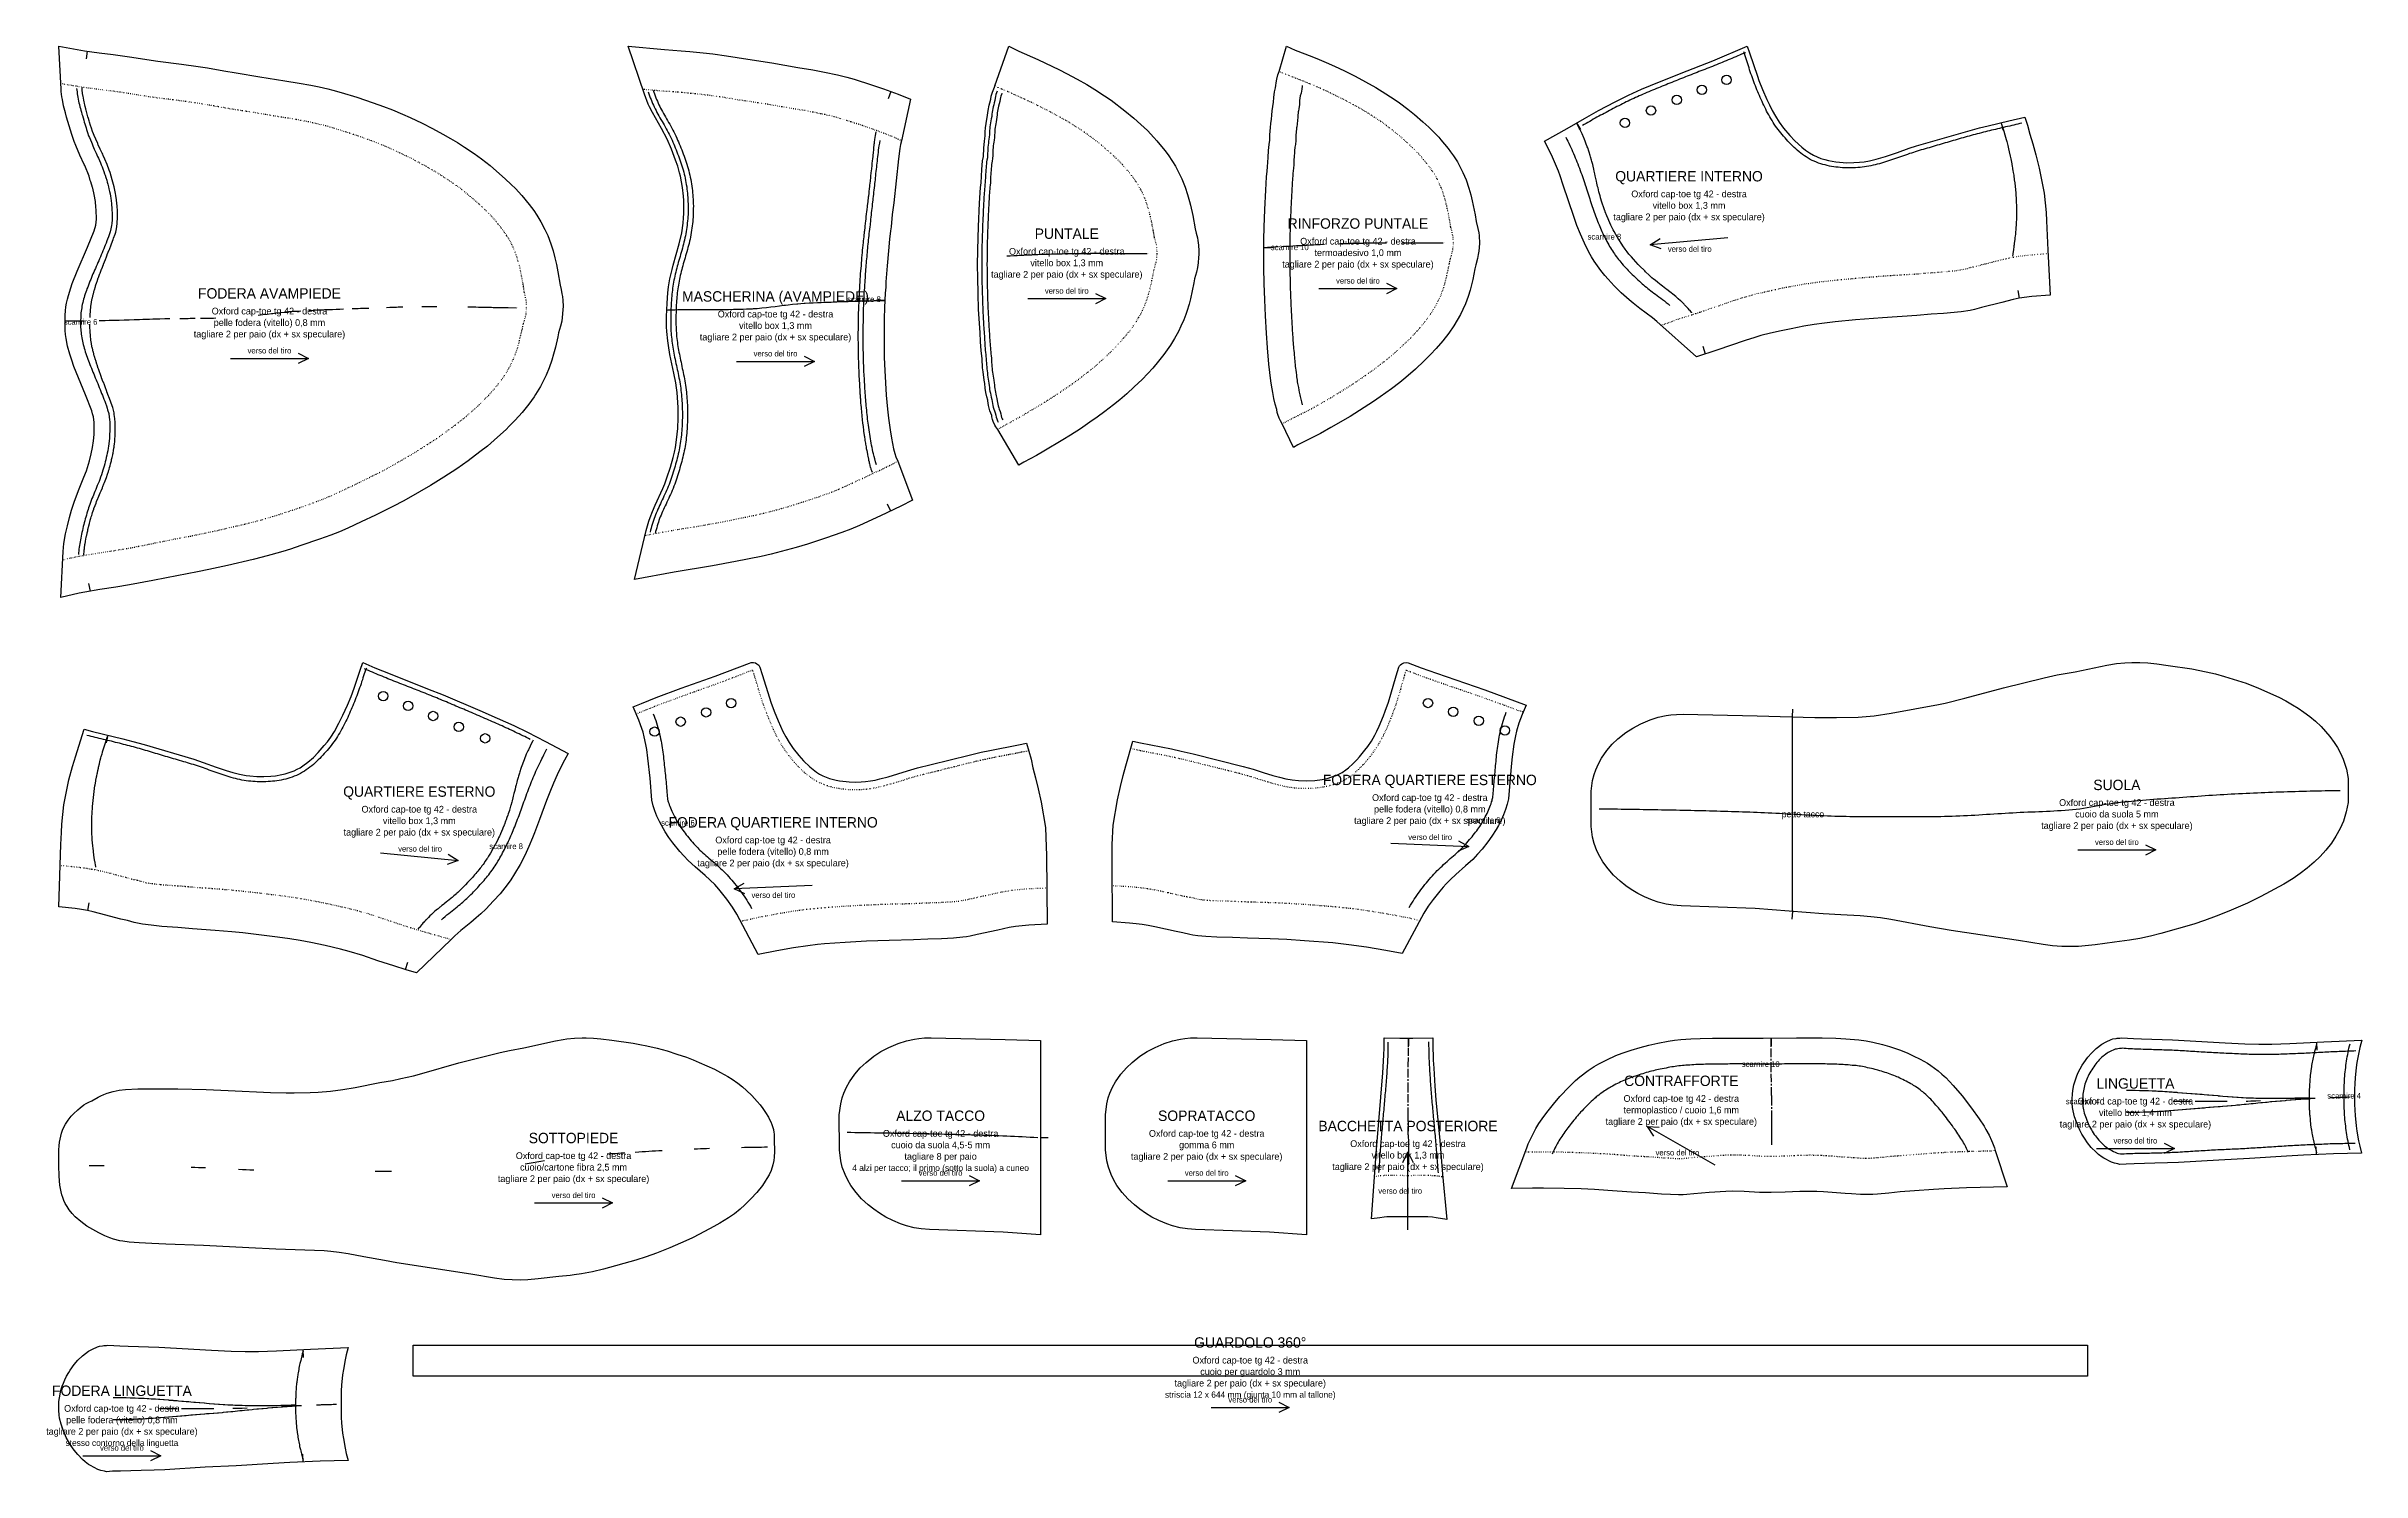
# Model space of a CAD drawing. Header units: millimetres. Extents: x -5 to 886, y -548 to 0.
import ezdxf
from ezdxf.enums import TextEntityAlignment as Align

# ---------------------------------------------------------------- set-up
doc = ezdxf.new("R2010")
doc.units = ezdxf.units.MM
for name, pattern in [('CENTER', [5.08, 3.175, -0.635, 0.635, -0.635]), ('DASHDOT', [3.556, 2.54, -0.508, 0, -0.508]), ('DASHED', [1.524, 1.27, -0.254]), ('DOT', [0.508, 0, -0.508])]:
    doc.linetypes.add(name, pattern=pattern)
for name, color, linetype in [('ASSE', 6, 'CENTER'), ('CUCITURA', 1, 'DASHED'), ('FORI', 7, 'CONTINUOUS'), ('MONTAGGIO', 5, 'DOT'), ('RIFERIMENTO', 3, 'CONTINUOUS'), ('SCARNITURA', 8, 'DASHDOT'), ('TACCHE', 7, 'CONTINUOUS'), ('TAGLIO', 7, 'CONTINUOUS'), ('TESTO', 7, 'CONTINUOUS')]:
    doc.layers.add(name, color=color, linetype=linetype)

msp = doc.modelspace()

# ---------------------------------------------------------------- texts
at = {"layer": 'TESTO'}
for s, height, p in [('QUARTIERE INTERNO', 4, (627.24, -50)), ('Oxford cap-toe tg 42 - destra', 2.6, (627.24, -56.8)), ('vitello box 1,3 mm', 2.6, (627.24, -61.22)), ('PUNTALE', 4, (387.83, -72.09)), ('RINFORZO PUNTALE', 4, (499.85, -68.2)), ('tagliare 2 per paio (dx + sx speculare)', 2.6, (627.24, -65.64)), ('Oxford cap-toe tg 42 - destra', 2.6, (387.83, -78.89)), ('scarnire 10', 2.2, (473.63, -77.34)), ('Oxford cap-toe tg 42 - destra', 2.6, (499.85, -75)), ('termoadesivo 1,0 mm', 2.6, (499.85, -79.42)), ('scarnire 8', 2.2, (594.67, -73.26)), ('verso del tiro', 2.2, (627.51, -77.99)), ('tagliare 2 per paio (dx + sx speculare)', 2.6, (387.83, -87.73)), ('vitello box 1,3 mm', 2.6, (387.83, -83.31)), ('tagliare 2 per paio (dx + sx speculare)', 2.6, (499.85, -83.84)), ('verso del tiro', 2.2, (499.85, -90.2)), ('FODERA AVAMPIEDE', 4, (81.09, -95.08)), ('MASCHERINA (AVAMPIEDE)', 4, (275.78, -96.23)), ('scarnire 8', 2.2, (309.81, -97.31)), ('verso del tiro', 2.2, (387.83, -94.09)), ('scarnire 6', 2.2, (8.43, -106.04)), ('Oxford cap-toe tg 42 - destra', 2.6, (81.09, -101.88)), ('pelle fodera (vitello) 0,8 mm', 2.6, (81.09, -106.3)), ('Oxford cap-toe tg 42 - destra', 2.6, (275.78, -103.03)), ('vitello box 1,3 mm', 2.6, (275.78, -107.45)), ('tagliare 2 per paio (dx + sx speculare)', 2.6, (81.09, -110.72)), ('tagliare 2 per paio (dx + sx speculare)', 2.6, (275.78, -111.87)), ('verso del tiro', 2.2, (81.09, -117.08)), ('verso del tiro', 2.2, (275.78, -118.23)), ('QUARTIERE ESTERNO', 4, (138.73, -286.76)), ('FODERA QUARTIERE ESTERNO', 4, (527.5, -282.29)), ('SUOLA', 4, (791.84, -284.2)), ('Oxford cap-toe tg 42 - destra', 2.6, (138.73, -293.56)), ('Oxford cap-toe tg 42 - destra', 2.6, (527.5, -289.09)), ('pelle fodera (vitello) 0,8 mm', 2.6, (527.5, -293.51)), ('Oxford cap-toe tg 42 - destra', 2.6, (791.84, -291)), ('tagliare 2 per paio (dx + sx speculare)', 2.6, (138.73, -302.4)), ('vitello box 1,3 mm', 2.6, (138.73, -297.98)), ('scarnire 6', 2.2, (238.23, -298.79)), ('FODERA QUARTIERE INTERNO', 4, (274.84, -298.6)), ('tagliare 2 per paio (dx + sx speculare)', 2.6, (527.5, -297.93)), ('scarnire 6', 2.2, (548.2, -297.75)), ('petto tacco', 2.5, (671.05, -295.43)), ('tagliare 2 per paio (dx + sx speculare)', 2.6, (791.84, -299.84)), ('cuoio da suola 5 mm', 2.6, (791.84, -295.42)), ('verso del tiro', 2.2, (139.03, -308.77)), ('scarnire 8', 2.2, (172.14, -307.81)), ('Oxford cap-toe tg 42 - destra', 2.6, (274.84, -305.4)), ('pelle fodera (vitello) 0,8 mm', 2.6, (274.84, -309.82)), ('verso del tiro', 2.2, (527.63, -304.29)), ('verso del tiro', 2.2, (791.84, -306.2)), ('tagliare 2 per paio (dx + sx speculare)', 2.6, (274.84, -314.24)), ('verso del tiro', 2.2, (274.96, -326.59)), ('scarnire 10', 2.2, (654.82, -391.63)), ('CONTRAFFORTE', 4, (624.26, -398.06)), ('LINGUETTA', 4, (798.97, -399.08)), ('ALZO TACCO', 4, (339.3, -411.5)), ('SOPRATACCO', 4, (441.67, -411.5)), ('termoplastico / cuoio 1,6 mm', 2.6, (624.26, -409.28)), ('Oxford cap-toe tg 42 - destra', 2.6, (624.26, -404.86)), ('scarnire 4', 2.2, (778.66, -405.98)), ('Oxford cap-toe tg 42 - destra', 2.6, (798.97, -405.88)), ('vitello box 1,4 mm', 2.6, (798.97, -410.3)), ('scarnire 4', 2.2, (879.27, -403.8)), ('SOTTOPIEDE', 4, (198.08, -420.07)), ('Oxford cap-toe tg 42 - destra', 2.6, (339.3, -418.3)), ('Oxford cap-toe tg 42 - destra', 2.6, (441.67, -418.3)), ('BACCHETTA POSTERIORE', 4, (519.11, -415.44)), ('tagliare 2 per paio (dx + sx speculare)', 2.6, (624.26, -413.7)), ('tagliare 2 per paio (dx + sx speculare)', 2.6, (798.97, -414.72)), ('Oxford cap-toe tg 42 - destra', 2.6, (198.08, -426.87)), ('cuoio da suola 4,5-5 mm', 2.6, (339.3, -422.72)), ('tagliare 8 per paio', 2.6, (339.3, -427.14)), ('tagliare 2 per paio (dx + sx speculare)', 2.6, (441.67, -427.14)), ('gomma 6 mm', 2.6, (441.67, -422.72)), ('Oxford cap-toe tg 42 - destra', 2.6, (519.11, -422.24)), ('vitello box 1,3 mm', 2.6, (519.11, -426.66)), ('verso del tiro', 2.2, (622.78, -425.67)), ('verso del tiro', 2.2, (798.97, -421.08)), ('tagliare 2 per paio (dx + sx speculare)', 2.6, (198.08, -435.71)), ('cuoio/cartone fibra 2,5 mm', 2.6, (198.08, -431.29)), ('4 alzi per tacco; il primo (sotto la suola) a cuneo', 2.4, (339.3, -431.56)), ('verso del tiro', 2.2, (339.3, -433.5)), ('verso del tiro', 2.2, (441.67, -433.5)), ('tagliare 2 per paio (dx + sx speculare)', 2.6, (519.11, -431.08)), ('verso del tiro', 2.2, (198.08, -442.07)), ('verso del tiro', 2.2, (516.11, -440.44)), ('GUARDOLO 360°', 4, (458.42, -498.74)), ('Oxford cap-toe tg 42 - destra', 2.6, (458.42, -505.54)), ('FODERA LINGUETTA', 4, (24.32, -517.31)), ('tagliare 2 per paio (dx + sx speculare)', 2.6, (458.42, -514.38)), ('cuoio per guardolo 3 mm', 2.6, (458.42, -509.96)), ('Oxford cap-toe tg 42 - destra', 2.6, (24.32, -524.11)), ('striscia 12 x 644 mm (giunta 10 mm al tallone)', 2.4, (458.42, -518.8)), ('verso del tiro', 2.2, (458.42, -520.74)), ('tagliare 2 per paio (dx + sx speculare)', 2.6, (24.32, -532.95)), ('pelle fodera (vitello) 0,8 mm', 2.6, (24.32, -528.53)), ('stesso contorno della linguetta', 2.4, (24.32, -537.37)), ('verso del tiro', 2.2, (24.32, -539.31))]:
    msp.add_text(s, height=height, dxfattribs=at).set_placement(p, align=Align.MIDDLE_CENTER)

# ---------------------------------------------------------------- linework, layer by layer
at = {"layer": 'ASSE'}
for points in [[(364.79, -80.66), (365.66, -80.62), (366.11, -80.59), (366.11, -80.59), (367.43, -80.52), (367.43, -80.52), (368.03, -80.49), (368.73, -80.45), (368.73, -80.45), (370.02, -80.38), (370.02, -80.38), (371.31, -80.32), (371.31, -80.32), (372.19, -80.28), (372.58, -80.26), (372.58, -80.26), (373.22, -80.23), (373.84, -80.2), (373.84, -80.2), (374.33, -80.18), (375.09, -80.14)], [(375.09, -80.14), (375.09, -80.14), (376.33, -80.09), (376.33, -80.09), (376.67, -80.08), (377.56, -80.04), (377.56, -80.04), (378.47, -80.01), (378.78, -80), (378.78, -80), (379.98, -79.96), (379.98, -79.96), (381.18, -79.93), (381.18, -79.93), (381.97, -79.9), (382.36, -79.89), (382.36, -79.89), (383.53, -79.86), (383.53, -79.86), (384.24, -79.84), (384.7, -79.83), (384.7, -79.83), (385.85, -79.8), (385.85, -79.8), (386.08, -79.8), (386.99, -79.78), (386.99, -79.78), (387.91, -79.76), (388.12, -79.76), (388.12, -79.76), (389.24, -79.74), (389.24, -79.74), (390, -79.73), (390.35, -79.72), (390.35, -79.72), (390.8, -79.71), (391.45, -79.71), (391.45, -79.71), (392.54, -79.69), (392.54, -79.69), (393.13, -79.69), (393.63, -79.68), (393.63, -79.68), (394.7, -79.67), (394.7, -79.67), (395.77, -79.67), (395.77, -79.67), (396.83, -79.66), (396.83, -79.66), (397.88, -79.66), (397.88, -79.66), (398.93, -79.66), (398.93, -79.66), (399.25, -79.66), (399.97, -79.66), (399.97, -79.66), (400.78, -79.66), (401, -79.66), (401, -79.66), (401.35, -79.66), (402.03, -79.67), (402.03, -79.67), (402.72, -79.67), (403.08, -79.67), (403.08, -79.67), (404.14, -79.68), (404.14, -79.68), (404.35, -79.68), (405.22, -79.68), (405.22, -79.68), (405.74, -79.69), (406.32, -79.69), (406.32, -79.69), (407.44, -79.69), (407.44, -79.69), (408.6, -79.7), (408.6, -79.7), (409.14, -79.7), (409.79, -79.7), (409.79, -79.7), (410.32, -79.7), (411.04, -79.7), (411.04, -79.7), (411.8, -79.7), (412.36, -79.7), (412.36, -79.7), (413.48, -79.7), (413.8, -79.7), (413.8, -79.7), (415.53, -79.69), (419.17, -79.68), (419.17, -79.68)], [(463.62, -77.42), (463.65, -77.42), (463.65, -77.42), (463.65, -77.42), (463.65, -77.42), (465.08, -77.33), (465.08, -77.33), (466.49, -77.25), (466.49, -77.25), (467.9, -77.17), (467.9, -77.17), (469.3, -77.09)], [(470.69, -77.01), (470.69, -77.01), (472.07, -76.94), (472.07, -76.94), (472.88, -76.89), (473.44, -76.86), (473.44, -76.86), (474.8, -76.78), (474.8, -76.78), (476.16, -76.71)], [(476.16, -76.71), (476.73, -76.68), (477.5, -76.63), (477.5, -76.63), (478.22, -76.59), (478.84, -76.56), (478.84, -76.56), (479.71, -76.51), (480.16, -76.49), (480.16, -76.49), (481.47, -76.42), (481.47, -76.42), (482.07, -76.39), (482.77, -76.35), (482.77, -76.35), (484.07, -76.29), (484.07, -76.29), (485.35, -76.22), (485.35, -76.22), (486.23, -76.18), (486.62, -76.16)], [(492.81, -75.92), (492.81, -75.92), (494.01, -75.88), (494.01, -75.88), (495.21, -75.84), (495.21, -75.84), (496, -75.82), (496.39, -75.81), (496.39, -75.81), (497.56, -75.78), (497.56, -75.78), (498.26, -75.76), (498.72, -75.75), (498.72, -75.75), (499.87, -75.73), (499.87, -75.73), (500.1, -75.72), (501, -75.7), (501, -75.7), (501.92, -75.69), (502.13, -75.68), (502.13, -75.68)], [(502.13, -75.68), (503.25, -75.66), (503.25, -75.66), (504.01, -75.65), (504.36, -75.65), (504.36, -75.65), (504.81, -75.64), (505.46, -75.63), (505.46, -75.63), (506.55, -75.62), (506.55, -75.62), (507.14, -75.61), (507.64, -75.61), (507.64, -75.61), (508.71, -75.6), (508.71, -75.6), (509.78, -75.6), (509.78, -75.6), (510.84, -75.59)], [(516.71, -75.61), (517.07, -75.61), (517.07, -75.61), (518.13, -75.62), (518.13, -75.62), (518.34, -75.62), (519.21, -75.62), (519.21, -75.62), (519.74, -75.63), (520.31, -75.63), (520.31, -75.63), (521.43, -75.64), (521.43, -75.64), (522.59, -75.64), (522.59, -75.64), (523.13, -75.65), (523.78, -75.65), (523.78, -75.65), (524.31, -75.65), (525.02, -75.65), (525.02, -75.65), (525.78, -75.65), (526.34, -75.66)], [(526.34, -75.66), (526.34, -75.66), (527.46, -75.65), (527.79, -75.65), (527.79, -75.65), (529.51, -75.65), (533.15, -75.64), (533.15, -75.64), (533.15, -75.64), (533.15, -75.64), (533.15, -75.64), (533.15, -75.64), (533.15, -75.64), (533.15, -75.64), (533.15, -75.64), (533.15, -75.64), (533.15, -75.64), (533.15, -75.64)], [(267.37, -100.94), (268.78, -100.83), (268.78, -100.83), (270.53, -100.67), (270.53, -100.67), (272.26, -100.49), (272.26, -100.49), (273.98, -100.29), (273.98, -100.29), (275.68, -100.09), (275.68, -100.09), (277.37, -99.87), (277.37, -99.87), (279.04, -99.67), (279.04, -99.67), (279.56, -99.6), (280.7, -99.47), (280.7, -99.47), (282.34, -99.28), (282.34, -99.28), (283.97, -99.12), (283.97, -99.12), (284.41, -99.08), (285.58, -98.97), (285.58, -98.97), (286.83, -98.89), (287.17, -98.86), (287.17, -98.86), (288.75, -98.77), (288.75, -98.77), (290.32, -98.69), (290.32, -98.69), (291.87, -98.61), (291.87, -98.61), (292.12, -98.6), (293.4, -98.54), (293.4, -98.54), (294.92, -98.48), (294.92, -98.48), (295.54, -98.45), (296.43, -98.42), (296.43, -98.42), (297.23, -98.39), (297.92, -98.36), (297.92, -98.36), (299.02, -98.32), (299.41, -98.31), (299.41, -98.31), (300.88, -98.25), (300.88, -98.25), (302.34, -98.21), (302.34, -98.21), (303.79, -98.16), (303.79, -98.16), (305.23, -98.12), (305.23, -98.12), (306.66, -98.07), (306.66, -98.07), (308.08, -98.03), (308.08, -98.03), (309.49, -97.99), (309.49, -97.99), (310, -97.98), (310.89, -97.95), (310.89, -97.95), (312.28, -97.91), (312.28, -97.91), (313.1, -97.88), (313.66, -97.87), (313.66, -97.87), (315.04, -97.83), (315.04, -97.83), (316.4, -97.79), (316.4, -97.79), (316.98, -97.77), (317.76, -97.75), (317.76, -97.75), (317.76, -97.75), (317.8, -97.75)], [(2.43, -105.61), (4.27, -105.63), (4.27, -105.63), (4.27, -105.63), (4.85, -105.64), (6.13, -105.64), (6.13, -105.64), (7.99, -105.64), (7.99, -105.64), (9.86, -105.63)], [(15.52, -105.53), (17.44, -105.49), (17.44, -105.49), (17.82, -105.48), (19.36, -105.43), (19.36, -105.43), (20.81, -105.39), (21.3, -105.38)], [(21.3, -105.38), (23.24, -105.32), (23.24, -105.32), (25.19, -105.26), (25.19, -105.26), (27.14, -105.19), (27.14, -105.19), (29.09, -105.13), (29.09, -105.13), (31.05, -105.07), (31.05, -105.07), (32.33, -105.03), (33, -105.01), (33, -105.01), (34.96, -104.95), (34.96, -104.95), (36.19, -104.91), (36.91, -104.89)], [(36.91, -104.89), (36.91, -104.89), (37.98, -104.87), (38.85, -104.85), (38.85, -104.85), (40.79, -104.8), (40.79, -104.8), (41.74, -104.79), (42.73, -104.77)], [(46.64, -104.72), (48.61, -104.69), (48.61, -104.69), (49.87, -104.68), (50.58, -104.67), (50.58, -104.67), (51.33, -104.67), (52.56, -104.65)], [(54.53, -104.63), (54.53, -104.63), (56.5, -104.6), (56.5, -104.6), (57.62, -104.59), (58.46, -104.57), (58.46, -104.57), (59.58, -104.55), (60.4, -104.54), (60.4, -104.54)], [(76.8, -103.48), (78.52, -103.26), (78.52, -103.26), (80.21, -103.04), (80.21, -103.04), (81.89, -102.82), (81.89, -102.82), (82.42, -102.75), (83.56, -102.61), (83.56, -102.61), (85.21, -102.41), (85.21, -102.41), (86.84, -102.24), (86.84, -102.24)], [(86.84, -102.24), (87.28, -102.2), (88.46, -102.09), (88.46, -102.09), (89.72, -101.99), (90.07, -101.97), (90.07, -101.97), (91.65, -101.87), (91.65, -101.87), (93.22, -101.77)], [(96.32, -101.61), (97.85, -101.53), (97.85, -101.53), (98.47, -101.5), (99.36, -101.46), (99.36, -101.46), (100.17, -101.42), (100.86, -101.39), (100.86, -101.39), (101.96, -101.35), (102.35, -101.33), (102.35, -101.33), (103.82, -101.27), (103.82, -101.27), (105.29, -101.21), (105.29, -101.21), (106.74, -101.16), (106.74, -101.16), (108.19, -101.11), (108.19, -101.11), (109.62, -101.05)], [(112.97, -100.93), (113.86, -100.9), (113.86, -100.9), (115.26, -100.85), (115.26, -100.85), (116.08, -100.82), (116.64, -100.8), (116.64, -100.8), (118.02, -100.75), (118.02, -100.75), (119.38, -100.7)], [(126.06, -100.46), (127.36, -100.41), (127.36, -100.41), (128.65, -100.37), (128.65, -100.37), (129.54, -100.34), (129.93, -100.33), (129.93, -100.33), (130.58, -100.31), (131.2, -100.3), (131.2, -100.3), (131.69, -100.28), (132.45, -100.26)], [(139.75, -100.14), (140.93, -100.13), (140.93, -100.13), (141.64, -100.12), (142.09, -100.12), (142.09, -100.12), (143.25, -100.11), (143.25, -100.11), (143.48, -100.11), (144.39, -100.11), (144.39, -100.11), (145.31, -100.11), (145.52, -100.11), (145.52, -100.11)], [(157.39, -100.22), (157.39, -100.22), (158.2, -100.24), (158.42, -100.25), (158.42, -100.25), (158.77, -100.25), (159.45, -100.27), (159.45, -100.27), (160.14, -100.28), (160.5, -100.29), (160.5, -100.29), (161.56, -100.32), (161.56, -100.32), (161.77, -100.32), (162.64, -100.34), (162.64, -100.34), (163.17, -100.35), (163.74, -100.37), (163.74, -100.37), (164.87, -100.39), (164.87, -100.39), (166.02, -100.42), (166.02, -100.42), (166.56, -100.43), (167.21, -100.45), (167.21, -100.45), (167.75, -100.46), (168.46, -100.47), (168.46, -100.47), (169.22, -100.49), (169.78, -100.5), (169.78, -100.5), (170.9, -100.51), (171.23, -100.52), (171.23, -100.52), (172.95, -100.54), (176.59, -100.6), (176.59, -100.6), (176.59, -100.6), (176.59, -100.6), (176.59, -100.6)], [(234.31, -101.38), (234.31, -101.38), (234.31, -101.38), (234.31, -101.38), (235.37, -101.36), (236.24, -101.34), (236.24, -101.34), (238.17, -101.31), (238.17, -101.31), (239.12, -101.3), (240.1, -101.3), (240.1, -101.3)], [(240.1, -101.3), (242.03, -101.28), (242.03, -101.28), (243.62, -101.28), (243.99, -101.28), (243.99, -101.28), (245.95, -101.27), (245.95, -101.27), (247.2, -101.27)], [(247.2, -101.27), (247.91, -101.27), (247.91, -101.27), (248.65, -101.27), (249.88, -101.27), (249.88, -101.27), (251.1, -101.27), (251.84, -101.26), (251.84, -101.26), (253.79, -101.26), (253.79, -101.26), (254.91, -101.25), (255.74, -101.24), (255.74, -101.24), (256.86, -101.23), (257.67, -101.23), (257.67, -101.23), (259.58, -101.2), (259.58, -101.2), (261.47, -101.17), (261.47, -101.17), (263.34, -101.12), (263.34, -101.12), (264.57, -101.08), (265.18, -101.06), (265.18, -101.06), (266.37, -101), (266.99, -100.97), (266.99, -100.97), (267.37, -100.94)], [(592.61, -293.35), (594.03, -293.37), (595.44, -293.39), (596.86, -293.41), (598.27, -293.44), (599.69, -293.46), (601.1, -293.48), (602.52, -293.5), (603.93, -293.52), (605.35, -293.55), (606.76, -293.57), (608.18, -293.59), (609.59, -293.61), (611.01, -293.64), (612.42, -293.66), (613.84, -293.68), (615.25, -293.71), (616.67, -293.74), (618.08, -293.76), (619.5, -293.79), (620.91, -293.82), (622.33, -293.85), (623.74, -293.88), (625.16, -293.91), (626.57, -293.94), (627.99, -293.97), (629.4, -294.01), (630.82, -294.04), (632.23, -294.08), (633.65, -294.11), (635.06, -294.15), (636.48, -294.19), (637.89, -294.23), (639.31, -294.27), (640.72, -294.31), (642.14, -294.35), (643.56, -294.39), (644.97, -294.43), (646.39, -294.47), (647.81, -294.52), (649.22, -294.56), (650.64, -294.61), (652.06, -294.66), (653.48, -294.71), (654.89, -294.77), (656.31, -294.83), (657.73, -294.9), (659.15, -294.97), (660.57, -295.04), (661.99, -295.12), (663.4, -295.2), (664.83, -295.28), (666.25, -295.36), (667.67, -295.44), (669.09, -295.52), (670.52, -295.6), (671.94, -295.68), (673.37, -295.76), (674.8, -295.83), (676.23, -295.9), (677.66, -295.97), (679.09, -296.03), (680.52, -296.09), (681.95, -296.14), (683.39, -296.19), (684.82, -296.23), (686.25, -296.26), (687.69, -296.29), (689.13, -296.31), (690.56, -296.32), (692, -296.32), (693.44, -296.32), (694.88, -296.32), (696.33, -296.32), (697.78, -296.32), (699.23, -296.32), (700.69, -296.32), (702.15, -296.32), (703.61, -296.32), (705.07, -296.32), (706.54, -296.32), (708, -296.32), (709.47, -296.32), (710.94, -296.32), (712.4, -296.32), (713.87, -296.32), (715.34, -296.32), (716.8, -296.32), (718.27, -296.32), (719.73, -296.32), (721.19, -296.32), (722.65, -296.32), (724.1, -296.31), (725.56, -296.29), (727.02, -296.25), (728.48, -296.21), (729.94, -296.16), (731.4, -296.1), (732.86, -296.03), (734.32, -295.95), (735.78, -295.87), (737.24, -295.79), (738.7, -295.7), (740.16, -295.61), (741.62, -295.51), (743.07, -295.42), (744.52, -295.32), (745.98, -295.23), (747.43, -295.14), (748.87, -295.05), (750.32, -294.97), (751.76, -294.89), (753.2, -294.81), (754.65, -294.75), (756.09, -294.68), (757.53, -294.62), (758.97, -294.56), (760.41, -294.5), (761.85, -294.44), (763.28, -294.38), (764.72, -294.32), (766.16, -294.25), (767.59, -294.18), (769.02, -294.1), (770.46, -294.02), (771.88, -293.93), (773.31, -293.83), (774.74, -293.7), (776.16, -293.55), (777.58, -293.36), (779, -293.15), (780.42, -292.92), (781.84, -292.68), (783.26, -292.43), (784.68, -292.18), (786.1, -291.92), (787.52, -291.67), (788.93, -291.44), (790.35, -291.22), (791.76, -291.02), (793.18, -290.85), (794.59, -290.7), (796.01, -290.56), (797.42, -290.43), (798.84, -290.3), (800.26, -290.17), (801.67, -290.05), (803.09, -289.94), (804.51, -289.83), (805.92, -289.72), (807.34, -289.61), (808.76, -289.51), (810.17, -289.41), (811.59, -289.3), (813.01, -289.21), (814.43, -289.11), (815.85, -289.01), (817.27, -288.91), (818.7, -288.81), (820.12, -288.71), (821.54, -288.6), (822.97, -288.5), (824.4, -288.4), (825.82, -288.3), (827.25, -288.21), (828.68, -288.11), (830.11, -288.02), (831.54, -287.93), (832.97, -287.84), (834.4, -287.75), (835.83, -287.67), (837.26, -287.59), (838.69, -287.52), (840.13, -287.45), (841.57, -287.38), (843.01, -287.32), (844.45, -287.25), (845.89, -287.19), (847.34, -287.13), (848.78, -287.08), (850.23, -287.02), (851.67, -286.97), (853.12, -286.92), (854.57, -286.87), (856.01, -286.82), (857.46, -286.77), (858.91, -286.73), (860.37, -286.69), (861.82, -286.65), (863.28, -286.61), (864.74, -286.57), (866.19, -286.53), (867.65, -286.5), (869.11, -286.46), (870.57, -286.42), (872.03, -286.39), (873.49, -286.35), (874.94, -286.32), (876.35, -286.32), (877.77, -286.32)], [(519.25, -388.49), (519.25, -388.49), (519.26, -384.99), (519.26, -384.99), (519.27, -381.72), (519.27, -381.72), (519.27, -381.66)], [(658.86, -388.75), (658.84, -384.39), (658.84, -384.39), (658.82, -381.62)], [(519.21, -411.44), (519.21, -411.44), (519.21, -411.44), (519.21, -411.44), (519.21, -411.44), (519.21, -401.87), (519.21, -401.87), (519.23, -396.63), (519.23, -396.63), (519.24, -392.31), (519.24, -392.31), (519.25, -388.49)], [(658.93, -403.65), (658.93, -403.65), (658.93, -403.65), (658.93, -403.65), (658.93, -403.65), (658.93, -403.65), (658.88, -394.03), (658.88, -394.03), (658.86, -388.75), (658.86, -388.75)], [(658.93, -403.65), (658.94, -404.43), (658.97, -411.17), (658.97, -411.17), (658.97, -414.38), (658.97, -414.38), (658.96, -416.88), (658.96, -416.88), (658.95, -419.01), (658.95, -419.01), (658.95, -420.91), (658.95, -420.91), (658.96, -422.66), (658.96, -422.66)], [(813.43, -405.94), (813.43, -405.94), (815.1, -405.94), (815.1, -405.94), (816.79, -405.94), (816.79, -405.94), (818.49, -405.94), (818.49, -405.94), (820.21, -405.94), (820.21, -405.94)], [(821.93, -405.93), (823.67, -405.93), (823.67, -405.93), (825.43, -405.93), (825.43, -405.93), (827.19, -405.93)], [(827.19, -405.93), (827.19, -405.93), (828.96, -405.93), (828.96, -405.93), (830.74, -405.94), (830.74, -405.94), (832.53, -405.94), (832.53, -405.94), (834.33, -405.94), (834.33, -405.94)], [(841.59, -405.84), (841.59, -405.84), (842.16, -405.83), (843.43, -405.79), (843.43, -405.79), (844.84, -405.74), (845.28, -405.73), (845.28, -405.73), (847.14, -405.66), (847.14, -405.66)], [(860.43, -405.05), (861.68, -404.99), (862.34, -404.95), (862.34, -404.95), (864.26, -404.86), (864.26, -404.86), (865.46, -404.81), (866.16, -404.78), (866.16, -404.78), (867.21, -404.73), (868.07, -404.7), (868.07, -404.7)], [(873.77, -404.49), (873.77, -404.49), (875.34, -404.44), (875.7, -404.43), (875.7, -404.43), (877.63, -404.38), (877.63, -404.38), (878.86, -404.34), (879.57, -404.32), (879.57, -404.32), (880.29, -404.3), (881.51, -404.27), (881.51, -404.27)], [(303.33, -417.86), (304.82, -417.88), (306.32, -417.9), (307.82, -417.93), (309.31, -417.95), (310.81, -417.97), (312.31, -418), (313.81, -418.02), (315.3, -418.04), (316.8, -418.07), (318.3, -418.09), (319.8, -418.11), (321.29, -418.14), (322.79, -418.16), (324.29, -418.19), (325.79, -418.22), (327.28, -418.24), (328.78, -418.27), (330.28, -418.3), (331.77, -418.33), (333.27, -418.36), (334.77, -418.39), (336.27, -418.43), (337.76, -418.46), (339.26, -418.5), (340.76, -418.53), (342.26, -418.57), (343.75, -418.61), (345.25, -418.65), (346.75, -418.69), (348.25, -418.73), (349.74, -418.77), (351.24, -418.81), (352.74, -418.85), (354.24, -418.9), (355.73, -418.94), (357.23, -418.99), (358.73, -419.03), (360.22, -419.08), (361.72, -419.13), (363.22, -419.18), (364.72, -419.24), (366.21, -419.3), (367.71, -419.37), (369.21, -419.45), (370.71, -419.52), (372.2, -419.61), (373.7, -419.69), (375.2, -419.77), (376.7, -419.86)], [(519.24, -418.8), (519.24, -418.8), (519.21, -412.2), (519.21, -411.44), (519.21, -411.44), (519.21, -411.44), (519.21, -411.44), (519.21, -411.44), (519.21, -411.44), (519.21, -411.44), (519.21, -411.44)], [(211.02, -426.18), (211.02, -426.18), (212.39, -426.09), (212.39, -426.09), (213.76, -426), (213.76, -426), (215.11, -425.92), (215.11, -425.92), (216.46, -425.83), (216.46, -425.83), (217.81, -425.74)], [(221.81, -425.48), (221.81, -425.48), (223.14, -425.39), (223.14, -425.39), (224.45, -425.3), (224.45, -425.3), (225.76, -425.22), (225.76, -425.22), (227.06, -425.13), (227.06, -425.13)], [(227.06, -425.13), (228.36, -425.05), (228.36, -425.05), (229.65, -424.97), (229.65, -424.97), (230.93, -424.89), (230.93, -424.89), (232.2, -424.82)], [(244.54, -424.21), (245.74, -424.17), (245.74, -424.17), (246.93, -424.12), (246.93, -424.12), (248.11, -424.08), (248.11, -424.08), (249.28, -424.04), (249.28, -424.04), (250.44, -424)], [(262.71, -423.67), (263.79, -423.65), (263.79, -423.65), (264.87, -423.63), (264.87, -423.63), (265.96, -423.61), (265.96, -423.61), (267.07, -423.59), (267.07, -423.59), (268.18, -423.57), (268.18, -423.57), (269.3, -423.55), (269.3, -423.55), (270.43, -423.53), (270.43, -423.53), (271.58, -423.51), (271.58, -423.51), (272.75, -423.49), (272.75, -423.49)], [(519.24, -418.8), (519.25, -421.91), (519.25, -421.91), (519.25, -424.35), (519.25, -424.35)], [(519.25, -424.35), (519.26, -426.44), (519.26, -426.44), (519.27, -428.31), (519.27, -428.31), (519.28, -430.04), (519.28, -430.04)], [(11.68, -430.59), (12.85, -430.59), (12.85, -430.59), (14.02, -430.59), (14.02, -430.59), (15.18, -430.6), (15.18, -430.6), (16.34, -430.6), (16.34, -430.6), (17.49, -430.61), (17.49, -430.61)], [(51.01, -431.27), (52.37, -431.31), (52.37, -431.31), (53.73, -431.35), (53.73, -431.35), (55.1, -431.39), (55.1, -431.39), (56.48, -431.44)], [(69.21, -432.06), (70.66, -432.13), (70.66, -432.13), (72.12, -432.21), (72.12, -432.21), (73.58, -432.29), (73.58, -432.29), (75.05, -432.36)], [(121.7, -432.85), (123.3, -432.85), (123.3, -432.85), (124.89, -432.85), (124.89, -432.85), (126.49, -432.84), (126.49, -432.84), (128.09, -432.81)], [(179.51, -429.97), (180.99, -429.76), (180.99, -429.76), (182.48, -429.53), (182.48, -429.53), (183.95, -429.28), (183.95, -429.28), (185.43, -429.02), (185.43, -429.02), (186.89, -428.76)], [(38.78, -524.18), (38.78, -524.18), (40.45, -524.17), (40.45, -524.17), (42.14, -524.17), (42.14, -524.17), (43.84, -524.17), (43.84, -524.17), (45.56, -524.17), (45.56, -524.17)], [(47.29, -524.17), (49.03, -524.17), (49.03, -524.17), (50.78, -524.17), (50.78, -524.17), (52.54, -524.17)], [(52.54, -524.17), (52.54, -524.17), (54.31, -524.17), (54.31, -524.17), (56.09, -524.17), (56.09, -524.17), (57.88, -524.17), (57.88, -524.17), (59.68, -524.17), (59.68, -524.17)], [(66.94, -524.08), (66.94, -524.08), (67.52, -524.06), (68.78, -524.02), (68.78, -524.02), (70.19, -523.98), (70.63, -523.96), (70.63, -523.96), (72.5, -523.89), (72.5, -523.89)], [(85.78, -523.28), (87.03, -523.22), (87.69, -523.19), (87.69, -523.19), (89.61, -523.1), (89.61, -523.1), (90.81, -523.04), (91.52, -523.01), (91.52, -523.01), (92.56, -522.97), (93.42, -522.93), (93.42, -522.93)], [(99.13, -522.73), (99.13, -522.73), (100.69, -522.68), (101.05, -522.67), (101.05, -522.67), (102.98, -522.61), (102.98, -522.61), (104.21, -522.58), (104.92, -522.56), (104.92, -522.56), (105.64, -522.54), (106.86, -522.5), (106.86, -522.5)]]:
    msp.add_lwpolyline(points, dxfattribs=at)
at = {"layer": 'CUCITURA'}
for points in [[(648.91, -2.46), (648.18, -2.76), (647.44, -3.07), (646.7, -3.38), (645.96, -3.69), (645.23, -4), (644.5, -4.31), (643.76, -4.63), (643.01, -4.94), (642.27, -5.26), (641.53, -5.57), (640.79, -5.88), (640.04, -6.19), (639.3, -6.5), (638.55, -6.8), (637.8, -7.1), (637.05, -7.41), (636.29, -7.71), (635.55, -8.01), (634.8, -8.3), (634.04, -8.6), (633.3, -8.89), (632.55, -9.18), (631.8, -9.47), (631.06, -9.76), (630.31, -10.05), (629.57, -10.34), (628.83, -10.64), (628.07, -10.93), (627.33, -11.22), (626.58, -11.52), (625.83, -11.81), (625.09, -12.1), (624.35, -12.4), (623.6, -12.69), (622.86, -12.99), (622.11, -13.29), (621.37, -13.58), (620.63, -13.88), (619.88, -14.18), (619.14, -14.48), (618.4, -14.78), (617.66, -15.07), (616.92, -15.37), (616.17, -15.68), (615.43, -15.98), (614.69, -16.28), (613.95, -16.58), (613.21, -16.88), (612.48, -17.19), (611.75, -17.5), (611.02, -17.81), (610.28, -18.12), (609.56, -18.44), (608.83, -18.76), (608.11, -19.08), (607.39, -19.41), (606.66, -19.74), (605.95, -20.07), (605.23, -20.4), (604.51, -20.74), (603.79, -21.09), (603.08, -21.43), (602.37, -21.78), (601.65, -22.13), (600.95, -22.49), (600.23, -22.85), (599.52, -23.21), (598.82, -23.57), (598.11, -23.93), (597.41, -24.3), (596.7, -24.68), (596, -25.05), (595.3, -25.42), (594.6, -25.8), (593.89, -26.18), (593.19, -26.56), (592.5, -26.94), (591.8, -27.33), (591.1, -27.71), (590.41, -28.1), (589.71, -28.5), (589.01, -28.89), (588.32, -29.28), (587.63, -29.67), (586.94, -30.07), (586.24, -30.47)], [(755.33, -29.57), (754.53, -29.76), (753.75, -29.95), (752.97, -30.13), (752.18, -30.32), (751.4, -30.51), (750.6, -30.69), (749.81, -30.87), (749.04, -31.05), (748.25, -31.23), (747.46, -31.41), (746.68, -31.59), (745.9, -31.77), (745.12, -31.95), (744.35, -32.14), (743.57, -32.32), (742.8, -32.51), (742.02, -32.71), (741.24, -32.9), (740.47, -33.09), (739.7, -33.29), (738.92, -33.49), (738.15, -33.69), (737.38, -33.9), (736.61, -34.11), (735.83, -34.31), (735.07, -34.53), (734.3, -34.74), (733.53, -34.96), (732.76, -35.18), (731.99, -35.4), (731.22, -35.62), (730.45, -35.85), (729.68, -36.07), (728.91, -36.3), (728.14, -36.52), (727.36, -36.76), (726.58, -36.98), (725.81, -37.2), (725.04, -37.42), (724.27, -37.64), (723.5, -37.87), (722.74, -38.1), (721.97, -38.32), (721.2, -38.56), (720.41, -38.79), (719.61, -39.02), (718.83, -39.23), (718.06, -39.44), (717.3, -39.65), (716.55, -39.87), (715.78, -40.1), (715.03, -40.33), (714.28, -40.57), (713.53, -40.81), (712.78, -41.06), (712.03, -41.31), (711.28, -41.57), (710.53, -41.83), (709.78, -42.1), (709.03, -42.37), (708.26, -42.66), (707.48, -42.93), (706.71, -43.19), (705.94, -43.45), (705.17, -43.71), (704.4, -43.96), (703.62, -44.21), (702.84, -44.46), (702.05, -44.7), (701.26, -44.93), (700.47, -45.16), (699.67, -45.38), (698.86, -45.59), (698.05, -45.78), (697.23, -45.97), (696.39, -46.14), (695.55, -46.29), (694.71, -46.42), (693.86, -46.52), (693.01, -46.61), (692.16, -46.67), (691.33, -46.72), (690.49, -46.75), (689.65, -46.78), (688.82, -46.78), (687.97, -46.78), (687.13, -46.75), (686.28, -46.72), (685.43, -46.65), (684.59, -46.57), (683.74, -46.47), (682.91, -46.35), (682.06, -46.22), (681.22, -46.06), (680.39, -45.88), (679.55, -45.67), (678.72, -45.45), (677.88, -45.19), (677.06, -44.91), (676.25, -44.59), (675.44, -44.25), (674.66, -43.88), (673.87, -43.5), (673.09, -43.05), (672.33, -42.59), (671.63, -42.1), (670.92, -41.63), (670.24, -41.1), (669.55, -40.57), (668.88, -39.99), (668.27, -39.44), (667.65, -38.88), (667.04, -38.3), (666.43, -37.7), (665.84, -37.08), (665.29, -36.48), (664.73, -35.88), (664.16, -35.25), (663.62, -34.61), (663.1, -33.99), (662.57, -33.35), (662.04, -32.69), (661.53, -32.02), (661.04, -31.36), (660.54, -30.68), (660.05, -29.97), (659.59, -29.26), (659.16, -28.57), (658.7, -27.84), (658.28, -27.09), (657.89, -26.39), (657.48, -25.65), (657.1, -24.9), (656.74, -24.18), (656.36, -23.43), (656.01, -22.68), (655.67, -21.95), (655.31, -21.2), (654.98, -20.44), (654.66, -19.7), (654.34, -18.96), (654.02, -18.22), (653.69, -17.46), (653.37, -16.69), (653.07, -15.94), (652.77, -15.18), (652.47, -14.42), (652.17, -13.65), (651.89, -12.87), (651.61, -12.11), (651.34, -11.33), (651.07, -10.56), (650.81, -9.78), (650.56, -9.02), (650.31, -8.25), (650.05, -7.48), (649.8, -6.71), (649.55, -5.94), (649.31, -5.18), (649.06, -4.42), (648.81, -3.67), (648.56, -2.92), (648.3, -2.18)], [(226.79, -17.58), (227.05, -18.31), (227.32, -19.05), (227.6, -19.79), (227.88, -20.52), (228.17, -21.24), (228.48, -21.96), (228.78, -22.66), (229.11, -23.35), (229.46, -24.05), (229.81, -24.74), (230.18, -25.42), (230.55, -26.12), (230.94, -26.81), (231.33, -27.5), (231.72, -28.19), (232.12, -28.89), (232.52, -29.58), (232.92, -30.28), (233.32, -30.99), (233.71, -31.71), (234.1, -32.42), (234.48, -33.15), (234.85, -33.85), (235.24, -34.58), (235.61, -35.35), (235.96, -36.11), (236.28, -36.86), (236.6, -37.6), (236.91, -38.34), (237.23, -39.1), (237.54, -39.86), (237.84, -40.61), (238.13, -41.37), (238.42, -42.13), (238.71, -42.9), (238.98, -43.67), (239.25, -44.44), (239.51, -45.21), (239.77, -46.01), (240, -46.79), (240.23, -47.58), (240.46, -48.38), (240.66, -49.19), (240.85, -49.99), (241.03, -50.79), (241.2, -51.62), (241.34, -52.44), (241.47, -53.22), (241.62, -54.07), (241.71, -54.92), (241.79, -55.72), (241.87, -56.52), (241.94, -57.34), (242, -58.18), (242.04, -58.98), (242.1, -59.75), (242.16, -60.61), (242.17, -61.48), (242.16, -62.31), (242.14, -63.09), (242.14, -63.9), (242.12, -64.76), (242.06, -65.6), (242, -66.41), (241.92, -67.22), (241.85, -68.05), (241.75, -68.87), (241.65, -69.67), (241.54, -70.5), (241.41, -71.3), (241.29, -72.13), (241.1, -72.97), (240.93, -73.75), (240.76, -74.55), (240.56, -75.35), (240.37, -76.15), (240.16, -76.94), (239.95, -77.72), (239.73, -78.51), (239.5, -79.29), (239.28, -80.06), (239.05, -80.84), (238.83, -81.6), (238.6, -82.37), (238.38, -83.13), (238.17, -83.9), (237.95, -84.66), (237.76, -85.41), (237.56, -86.18), (237.37, -86.94), (237.19, -87.71), (237.02, -88.47), (236.86, -89.24), (236.7, -90), (236.57, -90.77), (236.43, -91.54), (236.31, -92.31), (236.19, -93.08), (236.09, -93.86), (236, -94.64), (235.92, -95.41), (235.84, -96.2), (235.77, -96.97), (235.72, -97.75), (235.67, -98.54), (235.63, -99.33), (235.6, -100.12), (235.56, -100.92), (235.53, -101.71), (235.51, -102.5), (235.49, -103.3), (235.46, -104.09), (235.46, -104.87), (235.45, -105.66), (235.46, -106.44), (235.48, -107.22), (235.5, -108.01), (235.54, -108.79), (235.57, -109.57), (235.63, -110.35), (235.69, -111.13), (235.76, -111.9), (235.85, -112.68), (235.94, -113.46), (236.05, -114.23), (236.15, -115.01), (236.28, -115.79), (236.4, -116.57), (236.54, -117.34), (236.68, -118.11), (236.83, -118.89), (236.98, -119.66), (237.14, -120.44), (237.3, -121.22), (237.48, -122), (237.64, -122.78), (237.82, -123.57), (237.98, -124.36), (238.15, -125.14), (238.31, -125.94), (238.47, -126.73), (238.63, -127.53), (238.78, -128.33), (238.92, -129.13), (239.06, -129.94), (239.19, -130.75), (239.31, -131.57), (239.41, -132.39), (239.51, -133.22), (239.56, -134.03), (239.65, -134.82), (239.71, -135.65), (239.78, -136.44), (239.84, -137.27), (239.88, -138.08), (239.92, -138.92), (239.93, -139.75), (239.94, -140.54), (239.95, -141.36), (239.96, -142.18), (239.95, -143.02), (239.91, -143.84), (239.89, -144.64), (239.85, -145.45), (239.81, -146.27), (239.77, -147.1), (239.7, -147.92), (239.63, -148.72), (239.56, -149.54), (239.46, -150.36), (239.37, -151.17), (239.26, -151.99), (239.14, -152.8), (239.01, -153.62), (238.86, -154.44), (238.7, -155.24), (238.54, -156.05), (238.36, -156.85), (238.17, -157.65), (237.98, -158.45), (237.77, -159.25), (237.55, -160.03), (237.34, -160.81), (237.11, -161.6), (236.88, -162.38), (236.64, -163.15), (236.4, -163.92), (236.15, -164.71), (235.89, -165.48), (235.64, -166.25), (235.37, -167.01), (235.1, -167.78), (234.82, -168.57), (234.51, -169.36), (234.18, -170.11), (233.86, -170.86), (233.53, -171.6), (233.21, -172.34), (232.86, -173.09), (232.52, -173.82), (232.18, -174.55), (231.84, -175.27), (231.5, -176), (231.16, -176.72), (230.83, -177.44), (230.5, -178.16), (230.19, -178.87), (229.89, -179.59), (229.6, -180.31), (229.31, -181.03), (229.05, -181.75), (228.8, -182.48), (228.57, -183.21), (228.35, -183.96), (228.13, -184.71), (227.92, -185.47), (227.73, -186.22), (227.54, -186.98)], [(228.68, -16.92), (228.93, -17.64), (229.2, -18.35), (229.47, -19.08), (229.74, -19.78), (230.02, -20.47), (230.32, -21.17), (230.6, -21.83), (230.91, -22.47), (231.25, -23.15), (231.58, -23.81), (231.94, -24.47), (232.31, -25.15), (232.68, -25.83), (233.07, -26.51), (233.46, -27.2), (233.86, -27.89), (234.25, -28.59), (234.66, -29.29), (235.07, -30.02), (235.47, -30.75), (235.87, -31.48), (236.25, -32.22), (236.62, -32.92), (237.02, -33.67), (237.42, -34.49), (237.78, -35.3), (238.12, -36.07), (238.44, -36.82), (238.75, -37.56), (239.08, -38.34), (239.4, -39.12), (239.7, -39.88), (240, -40.65), (240.29, -41.43), (240.59, -42.21), (240.87, -43), (241.14, -43.79), (241.41, -44.59), (241.68, -45.41), (241.92, -46.23), (242.15, -47.03), (242.39, -47.86), (242.6, -48.71), (242.8, -49.54), (242.99, -50.37), (243.17, -51.24), (243.32, -52.11), (243.44, -52.88), (243.6, -53.79), (243.7, -54.73), (243.78, -55.52), (243.86, -56.33), (243.94, -57.18), (244, -58.07), (244.04, -58.85), (244.1, -59.6), (244.16, -60.53), (244.17, -61.48), (244.16, -62.35), (244.14, -63.11), (244.14, -63.92), (244.12, -64.86), (244.05, -65.75), (243.99, -66.58), (243.92, -67.39), (243.84, -68.25), (243.74, -69.11), (243.64, -69.92), (243.52, -70.8), (243.38, -71.6), (243.26, -72.5), (243.05, -73.41), (242.89, -74.18), (242.7, -75), (242.51, -75.82), (242.31, -76.64), (242.09, -77.46), (241.88, -78.25), (241.65, -79.06), (241.42, -79.85), (241.2, -80.62), (240.97, -81.41), (240.75, -82.16), (240.52, -82.93), (240.31, -83.67), (240.1, -84.44), (239.88, -85.19), (239.69, -85.91), (239.5, -86.66), (239.32, -87.4), (239.14, -88.15), (238.98, -88.9), (238.82, -89.65), (238.67, -90.37), (238.53, -91.13), (238.4, -91.87), (238.29, -92.61), (238.17, -93.36), (238.08, -94.11), (237.99, -94.86), (237.91, -95.61), (237.83, -96.38), (237.76, -97.13), (237.72, -97.87), (237.67, -98.66), (237.62, -99.43), (237.59, -100.2), (237.56, -101), (237.53, -101.78), (237.51, -102.56), (237.48, -103.36), (237.46, -104.12), (237.46, -104.88), (237.45, -105.66), (237.46, -106.41), (237.48, -107.18), (237.5, -107.93), (237.53, -108.69), (237.57, -109.45), (237.63, -110.19), (237.68, -110.96), (237.75, -111.7), (237.84, -112.46), (237.92, -113.21), (238.03, -113.96), (238.13, -114.72), (238.25, -115.47), (238.37, -116.24), (238.5, -116.98), (238.64, -117.74), (238.79, -118.5), (238.94, -119.26), (239.1, -120.04), (239.26, -120.8), (239.43, -121.58), (239.59, -122.35), (239.77, -123.15), (239.93, -123.94), (240.11, -124.72), (240.27, -125.54), (240.43, -126.33), (240.6, -127.16), (240.74, -127.97), (240.89, -128.78), (241.03, -129.61), (241.17, -130.44), (241.29, -131.31), (241.4, -132.15), (241.5, -133.04), (241.55, -133.85), (241.64, -134.64), (241.7, -135.5), (241.77, -136.29), (241.83, -137.14), (241.88, -137.98), (241.92, -138.87), (241.93, -139.73), (241.94, -140.51), (241.95, -141.35), (241.96, -142.19), (241.95, -143.08), (241.91, -143.92), (241.88, -144.71), (241.85, -145.54), (241.81, -146.37), (241.76, -147.24), (241.69, -148.08), (241.62, -148.88), (241.55, -149.75), (241.45, -150.6), (241.35, -151.41), (241.24, -152.27), (241.11, -153.11), (240.98, -153.95), (240.83, -154.81), (240.66, -155.64), (240.5, -156.46), (240.31, -157.3), (240.12, -158.11), (239.92, -158.93), (239.7, -159.77), (239.48, -160.57), (239.26, -161.35), (239.03, -162.15), (238.79, -162.96), (238.55, -163.74), (238.31, -164.52), (238.06, -165.33), (237.79, -166.12), (237.53, -166.9), (237.26, -167.67), (236.99, -168.46), (236.69, -169.28), (236.35, -170.12), (236.02, -170.9), (235.7, -171.66), (235.36, -172.41), (235.03, -173.16), (234.68, -173.93), (234.33, -174.67), (233.99, -175.4), (233.65, -176.12), (233.31, -176.84), (232.98, -177.56), (232.65, -178.27), (232.33, -178.97), (232.02, -179.67), (231.73, -180.35), (231.45, -181.05), (231.18, -181.74), (230.93, -182.42), (230.7, -183.1), (230.48, -183.79), (230.27, -184.52), (230.06, -185.25), (229.86, -185.99), (229.66, -186.72), (229.48, -187.45)], [(361.06, -17.28), (360.81, -17.93), (360.59, -18.61), (360.42, -19.28), (360.29, -20.01), (360.14, -20.84), (359.94, -21.7), (359.71, -22.52), (359.48, -23.23), (359.34, -23.93), (359.2, -24.66), (359.11, -25.36), (359.05, -26.16), (358.94, -27.02), (358.81, -27.87), (358.65, -28.67), (358.51, -29.43), (358.38, -30.19), (358.28, -30.94), (358.2, -31.69), (358.14, -32.44), (358.1, -33.2), (358.08, -34), (358.03, -34.92), (357.89, -35.78), (357.77, -36.55), (357.67, -37.31), (357.58, -38.08), (357.51, -38.85), (357.45, -39.61), (357.41, -40.39), (357.37, -41.17), (357.35, -41.99), (357.28, -42.93), (357.11, -43.8), (356.98, -44.5), (356.91, -45.23), (356.83, -46.02), (356.77, -46.81), (356.7, -47.59), (356.65, -48.38), (356.6, -49.17), (356.56, -49.96), (356.52, -50.75), (356.48, -51.55), (356.44, -52.38), (356.37, -53.23), (356.29, -54.04), (356.21, -54.81), (356.15, -55.59), (356.09, -56.38), (356.03, -57.18), (355.98, -57.97), (355.94, -58.76), (355.89, -59.56), (355.84, -60.36), (355.8, -61.15), (355.76, -61.95), (355.72, -62.75), (355.68, -63.55), (355.64, -64.34), (355.61, -65.14), (355.57, -65.94), (355.54, -66.74), (355.5, -67.54), (355.47, -68.34), (355.44, -69.14), (355.41, -69.94), (355.38, -70.73), (355.36, -71.53), (355.33, -72.33), (355.3, -73.13), (355.28, -73.92), (355.26, -74.72), (355.24, -75.52), (355.22, -76.32), (355.21, -77.12), (355.2, -77.92), (355.18, -78.71), (355.17, -79.51), (355.16, -80.31), (355.16, -81.11), (355.15, -81.9), (355.15, -82.7), (355.14, -83.5), (355.14, -84.3), (355.15, -85.09), (355.15, -85.9), (355.15, -86.7), (355.16, -87.49), (355.17, -88.29), (355.18, -89.09), (355.19, -89.88), (355.21, -90.68), (355.22, -91.48), (355.24, -92.28), (355.26, -93.08), (355.28, -93.88), (355.3, -94.67), (355.32, -95.47), (355.35, -96.27), (355.37, -97.07), (355.4, -97.87), (355.43, -98.67), (355.46, -99.47), (355.49, -100.26), (355.52, -101.06), (355.56, -101.85), (355.6, -102.65), (355.63, -103.45), (355.67, -104.25), (355.71, -105.04), (355.76, -105.84), (355.8, -106.63), (355.85, -107.43), (355.91, -108.21), (355.97, -109), (356.04, -109.82), (356.08, -110.65), (356.12, -111.45), (356.16, -112.23), (356.21, -113.04), (356.25, -113.83), (356.31, -114.62), (356.36, -115.41), (356.43, -116.19), (356.5, -116.98), (356.57, -117.77), (356.65, -118.55), (356.74, -119.33), (356.84, -120.18), (356.88, -121.03), (356.92, -121.81), (356.99, -122.59), (357.05, -123.37), (357.13, -124.15), (357.2, -124.93), (357.3, -125.7), (357.4, -126.48), (357.51, -127.25), (357.63, -128.02), (357.77, -128.82), (357.9, -129.67), (357.98, -130.5), (358.05, -131.25), (358.17, -132), (358.29, -132.76), (358.44, -133.51), (358.59, -134.26), (358.78, -135.02), (358.98, -135.88), (359.09, -136.73), (359.21, -137.45), (359.36, -138.17), (359.55, -138.91), (359.74, -139.63), (359.97, -140.32), (360.26, -141.09), (360.52, -141.96), (360.69, -142.74), (360.89, -143.4), (361.13, -144.05), (361.41, -144.68)], [(362.9, -18.07), (362.7, -18.6), (362.51, -19.17), (362.37, -19.71), (362.26, -20.36), (362.1, -21.25), (361.87, -22.2), (361.62, -23.09), (361.42, -23.73), (361.31, -24.32), (361.17, -24.98), (361.1, -25.57), (361.04, -26.36), (360.92, -27.3), (360.78, -28.22), (360.61, -29.04), (360.48, -29.77), (360.36, -30.49), (360.27, -31.19), (360.19, -31.87), (360.14, -32.57), (360.1, -33.27), (360.08, -34.08), (360.01, -35.14), (359.86, -36.1), (359.75, -36.83), (359.65, -37.55), (359.57, -38.29), (359.5, -39.02), (359.44, -39.75), (359.4, -40.49), (359.37, -41.24), (359.35, -42.08), (359.26, -43.2), (359.07, -44.18), (358.96, -44.78), (358.9, -45.42), (358.83, -46.2), (358.76, -46.98), (358.7, -47.74), (358.65, -48.51), (358.6, -49.29), (358.55, -50.06), (358.52, -50.84), (358.48, -51.64), (358.44, -52.51), (358.37, -53.42), (358.28, -54.24), (358.2, -54.99), (358.14, -55.75), (358.08, -56.53), (358.03, -57.31), (357.98, -58.09), (357.93, -58.87), (357.89, -59.68), (357.84, -60.48), (357.79, -61.26), (357.75, -62.05), (357.71, -62.85), (357.68, -63.64), (357.64, -64.43), (357.6, -65.23), (357.57, -66.03), (357.53, -66.83), (357.5, -67.62), (357.47, -68.42), (357.44, -69.22), (357.41, -70.01), (357.38, -70.8), (357.36, -71.59), (357.33, -72.4), (357.3, -73.19), (357.28, -73.97), (357.26, -74.77), (357.24, -75.57), (357.22, -76.36), (357.21, -77.15), (357.19, -77.95), (357.18, -78.74), (357.17, -79.53), (357.16, -80.33), (357.16, -81.12), (357.15, -81.92), (357.15, -82.71), (357.14, -83.51), (357.14, -84.29), (357.15, -85.08), (357.15, -85.89), (357.15, -86.68), (357.16, -87.47), (357.17, -88.27), (357.18, -89.06), (357.19, -89.85), (357.21, -90.64), (357.22, -91.44), (357.24, -92.24), (357.26, -93.04), (357.28, -93.82), (357.3, -94.62), (357.32, -95.41), (357.34, -96.21), (357.37, -97), (357.4, -97.79), (357.43, -98.6), (357.45, -99.39), (357.49, -100.18), (357.52, -100.97), (357.56, -101.76), (357.59, -102.56), (357.63, -103.36), (357.67, -104.15), (357.71, -104.93), (357.75, -105.72), (357.8, -106.51), (357.85, -107.3), (357.9, -108.07), (357.96, -108.83), (358.03, -109.68), (358.08, -110.55), (358.11, -111.35), (358.16, -112.12), (358.21, -112.92), (358.25, -113.7), (358.31, -114.47), (358.36, -115.25), (358.43, -116.02), (358.49, -116.81), (358.56, -117.58), (358.64, -118.33), (358.73, -119.1), (358.83, -120.02), (358.88, -120.93), (358.92, -121.67), (358.98, -122.43), (359.04, -123.19), (359.12, -123.95), (359.19, -124.7), (359.29, -125.45), (359.38, -126.21), (359.49, -126.95), (359.61, -127.69), (359.75, -128.5), (359.88, -129.43), (359.97, -130.31), (360.04, -130.99), (360.15, -131.69), (360.26, -132.42), (360.4, -133.11), (360.55, -133.82), (360.72, -134.55), (360.95, -135.53), (361.07, -136.44), (361.18, -137.08), (361.31, -137.72), (361.49, -138.4), (361.66, -139.06), (361.86, -139.65), (362.16, -140.46), (362.45, -141.46), (362.63, -142.24), (362.78, -142.77), (362.98, -143.28), (363.2, -143.78)], [(118.36, -239.26), (118.09, -240.01), (117.83, -240.76), (117.58, -241.51), (117.32, -242.26), (117.07, -243.02), (116.82, -243.79), (116.56, -244.55), (116.31, -245.32), (116.05, -246.09), (115.78, -246.86), (115.52, -247.63), (115.23, -248.4), (114.96, -249.17), (114.68, -249.93), (114.38, -250.71), (114.08, -251.47), (113.78, -252.23), (113.46, -252.99), (113.15, -253.74), (112.83, -254.49), (112.51, -255.24), (112.18, -255.99), (111.85, -256.73), (111.52, -257.47), (111.18, -258.22), (110.83, -258.97), (110.47, -259.7), (110.11, -260.45), (109.73, -261.19), (109.35, -261.92), (108.96, -262.66), (108.55, -263.38), (108.14, -264.1), (107.71, -264.83), (107.26, -265.54), (106.82, -266.23), (106.34, -266.95), (105.83, -267.66), (105.33, -268.32), (104.83, -268.98), (104.31, -269.63), (103.78, -270.27), (103.25, -270.91), (102.71, -271.54), (102.16, -272.16), (101.6, -272.78), (101.03, -273.39), (100.45, -273.99), (99.84, -274.59), (99.23, -275.17), (98.62, -275.74), (97.99, -276.29), (97.33, -276.86), (96.65, -277.4), (95.97, -277.9), (95.27, -278.41), (94.55, -278.89), (93.81, -279.35), (93.02, -279.79), (92.25, -280.18), (91.45, -280.57), (90.63, -280.9), (89.82, -281.21), (88.99, -281.49), (88.15, -281.74), (87.33, -281.96), (86.48, -282.16), (85.65, -282.33), (84.81, -282.49), (83.96, -282.62), (83.12, -282.73), (82.27, -282.82), (81.43, -282.89), (80.58, -282.95), (79.74, -282.98), (78.9, -283), (78.06, -283), (77.22, -282.99), (76.38, -282.97), (75.55, -282.92), (74.71, -282.88), (73.86, -282.8), (73.03, -282.72), (72.17, -282.61), (71.34, -282.48), (70.48, -282.33), (69.65, -282.15), (68.84, -281.97), (68.02, -281.77), (67.22, -281.55), (66.41, -281.33), (65.62, -281.09), (64.84, -280.86), (64.05, -280.61), (63.28, -280.36), (62.49, -280.11), (61.71, -279.84), (60.95, -279.58), (60.18, -279.31), (59.42, -279.04), (58.63, -278.77), (57.86, -278.47), (57.14, -278.19), (56.4, -277.93), (55.65, -277.67), (54.9, -277.41), (54.15, -277.15), (53.39, -276.9), (52.64, -276.65), (51.89, -276.41), (51.13, -276.16), (50.38, -275.93), (49.62, -275.71), (48.87, -275.48), (48.1, -275.27), (47.32, -275.05), (46.53, -274.82), (45.75, -274.59), (44.99, -274.36), (44.21, -274.13), (43.44, -273.89), (42.68, -273.67), (41.91, -273.44), (41.13, -273.21), (40.36, -272.98), (39.59, -272.75), (38.83, -272.52), (38.06, -272.3), (37.28, -272.06), (36.5, -271.83), (35.73, -271.6), (34.97, -271.37), (34.21, -271.15), (33.43, -270.92), (32.66, -270.7), (31.89, -270.48), (31.13, -270.25), (30.36, -270.04), (29.6, -269.82), (28.82, -269.61), (28.06, -269.4), (27.29, -269.2), (26.51, -268.99), (25.74, -268.79), (24.97, -268.59), (24.2, -268.39), (23.43, -268.2), (22.64, -268.01), (21.88, -267.82), (21.09, -267.63), (20.31, -267.43), (19.55, -267.26), (18.75, -267.07), (17.97, -266.88), (17.2, -266.7), (16.4, -266.52), (15.6, -266.32), (14.84, -266.13), (14.06, -265.95), (13.28, -265.76), (12.47, -265.57), (11.67, -265.36), (10.88, -265.15)], [(181.43, -266.7), (180.71, -266.34), (179.99, -265.98), (179.28, -265.62), (178.56, -265.28), (177.84, -264.92), (177.12, -264.57), (176.4, -264.23), (175.68, -263.88), (174.95, -263.54), (174.23, -263.2), (173.5, -262.86), (172.77, -262.53), (172.04, -262.19), (171.31, -261.86), (170.58, -261.53), (169.85, -261.19), (169.12, -260.86), (168.39, -260.54), (167.66, -260.21), (166.92, -259.89), (166.18, -259.56), (165.44, -259.24), (164.71, -258.92), (163.97, -258.6), (163.23, -258.28), (162.5, -257.96), (161.76, -257.65), (161.02, -257.33), (160.27, -257.01), (159.54, -256.7), (158.79, -256.38), (158.05, -256.07), (157.31, -255.75), (156.56, -255.43), (155.82, -255.12), (155.08, -254.8), (154.33, -254.48), (153.59, -254.16), (152.85, -253.84), (152.12, -253.53), (151.38, -253.22), (150.63, -252.9), (149.89, -252.59), (149.15, -252.28), (148.41, -251.97), (147.67, -251.66), (146.93, -251.36), (146.18, -251.05), (145.44, -250.75), (144.69, -250.45), (143.95, -250.14), (143.2, -249.84), (142.45, -249.54), (141.71, -249.24), (140.97, -248.95), (140.22, -248.65), (139.47, -248.36), (138.71, -248.06), (137.97, -247.76), (137.22, -247.47), (136.47, -247.18), (135.72, -246.89), (134.97, -246.59), (134.22, -246.3), (133.47, -246.01), (132.72, -245.72), (131.96, -245.43), (131.2, -245.13), (130.45, -244.84), (129.69, -244.54), (128.94, -244.24), (128.19, -243.94), (127.43, -243.64), (126.68, -243.33), (125.93, -243.03), (125.18, -242.72), (124.43, -242.41), (123.68, -242.1), (122.94, -241.79), (122.19, -241.48), (121.44, -241.16), (120.69, -240.85), (119.95, -240.53), (119.2, -240.21), (118.45, -239.89), (117.71, -239.56)], [(511.41, -383.14), (511.41, -383.95), (511.41, -384.76), (511.41, -385.6), (511.39, -386.42), (511.37, -387.23), (511.35, -388.05), (511.32, -388.88), (511.28, -389.7), (511.23, -390.52), (511.18, -391.34), (511.13, -392.15), (511.08, -392.96), (511.02, -393.78), (510.97, -394.59), (510.91, -395.4), (510.85, -396.21), (510.8, -397.02), (510.73, -397.84), (510.67, -398.65), (510.61, -399.46), (510.54, -400.28), (510.47, -401.08), (510.4, -401.9), (510.33, -402.7), (510.26, -403.51), (510.2, -404.31), (510.13, -405.13), (510.06, -405.94), (509.99, -406.75), (509.92, -407.56), (509.84, -408.37), (509.77, -409.18), (509.69, -409.98), (509.62, -410.79), (509.55, -411.6), (509.48, -412.41), (509.41, -413.22), (509.34, -414.02), (509.26, -414.84), (509.19, -415.64), (509.12, -416.45), (509.04, -417.25), (508.98, -418.05), (508.91, -418.86), (508.85, -419.67), (508.78, -420.49), (508.71, -421.29), (508.65, -422.09), (508.59, -422.9), (508.52, -423.72), (508.45, -424.52), (508.39, -425.32), (508.33, -426.14), (508.26, -426.94), (508.2, -427.75), (508.14, -428.55), (508.09, -429.36), (508.03, -430.17), (507.97, -430.98), (507.92, -431.79), (507.85, -432.6), (507.8, -433.4)], [(530.83, -433.53), (530.76, -432.73), (530.69, -431.94), (530.62, -431.14), (530.55, -430.34), (530.49, -429.54), (530.42, -428.74), (530.36, -427.94), (530.29, -427.14), (530.23, -426.34), (530.17, -425.55), (530.1, -424.74), (530.05, -423.95), (529.98, -423.16), (529.91, -422.35), (529.85, -421.54), (529.79, -420.77), (529.71, -419.98), (529.64, -419.18), (529.57, -418.37), (529.5, -417.58), (529.43, -416.79), (529.36, -415.99), (529.28, -415.2), (529.2, -414.41), (529.12, -413.61), (529.05, -412.81), (528.97, -412.01), (528.9, -411.21), (528.82, -410.41), (528.75, -409.61), (528.68, -408.81), (528.61, -408.02), (528.54, -407.22), (528.47, -406.42), (528.39, -405.62), (528.33, -404.82), (528.26, -404.01), (528.2, -403.21), (528.13, -402.42), (528.07, -401.62), (528.01, -400.82), (527.95, -400.01), (527.89, -399.21), (527.83, -398.41), (527.78, -397.61), (527.72, -396.81), (527.66, -396.01), (527.61, -395.21), (527.56, -394.41), (527.51, -393.6), (527.47, -392.79), (527.43, -391.99), (527.39, -391.19), (527.35, -390.38), (527.32, -389.58), (527.28, -388.77), (527.26, -387.96), (527.23, -387.15), (527.22, -386.34), (527.2, -385.54), (527.18, -384.74), (527.17, -383.93), (527.17, -383.11)]]:
    msp.add_lwpolyline(points, dxfattribs=at)
at = {"layer": 'FORI'}
for centre in [(632.17, -16.75), (641.7, -12.93), (612.6, -24.73), (622.5, -20.62), (602.59, -29.49), (124.88, -250.02), (134.41, -253.8), (144.05, -257.69), (153.9, -261.88), (164.08, -266.28)]:
    msp.add_circle(centre, 1.8, dxfattribs=at)
at = {"layer": 'MONTAGGIO'}
for points in [[(1.53, -197.57), (1.6, -197.56), (1.97, -197.47), (3.08, -197.22), (3.43, -197.14), (4.56, -196.89), (4.9, -196.81), (6.05, -196.56), (6.39, -196.49), (7.55, -196.26), (7.91, -196.2), (9.05, -195.99), (9.48, -195.92), (10.55, -195.73), (11.04, -195.65), (12.07, -195.47), (12.6, -195.39), (13.6, -195.22), (14.16, -195.14), (15.13, -194.98), (15.72, -194.89), (16.67, -194.75), (17.3, -194.66), (18.22, -194.53), (18.83, -194.43), (19.78, -194.28), (20.34, -194.19), (21.34, -194.02), (21.84, -193.95), (22.9, -193.77), (23.32, -193.7), (24.48, -193.51), (24.8, -193.46), (26.06, -193.24), (26.27, -193.2), (27.66, -192.96), (27.73, -192.94), (28.49, -192.8), (29.19, -192.67), (29.25, -192.66), (30.63, -192.4), (30.84, -192.37), (32.07, -192.13), (32.42, -192.06), (33.5, -191.85), (34.01, -191.74), (34.91, -191.56), (35.6, -191.41), (36.32, -191.26), (37.18, -191.07), (37.74, -190.96), (38.78, -190.75), (39.19, -190.67), (40.36, -190.44), (40.63, -190.38), (41.95, -190.13), (42.07, -190.1), (43.11, -189.9), (43.51, -189.81), (43.54, -189.81), (44.96, -189.55), (45.14, -189.51), (46.4, -189.27), (46.73, -189.21), (47.83, -189), (48.32, -188.91), (49.26, -188.72), (49.91, -188.6), (50.68, -188.45), (51.5, -188.28), (52.09, -188.17), (53.08, -187.97), (53.5, -187.88), (54.66, -187.64), (54.89, -187.59), (56.23, -187.31), (56.28, -187.3), (56.6, -187.23), (57.68, -187.01), (57.82, -186.98), (59.08, -186.71), (59.38, -186.65), (60.46, -186.41), (60.94, -186.31), (61.84, -186.11), (62.5, -185.96), (63.21, -185.79), (64.04, -185.6), (64.57, -185.48), (65.59, -185.23), (65.93, -185.15), (67.12, -184.86), (67.28, -184.82), (68.67, -184.5), (68.67, -184.5), (68.7, -184.5), (70.09, -184.18), (70.22, -184.15), (71.5, -183.86), (71.76, -183.79), (72.87, -183.52), (73.29, -183.43), (74.25, -183.19), (74.83, -183.04), (75.6, -182.84), (76.36, -182.63), (76.95, -182.48), (77.9, -182.21), (78.28, -182.11), (79.42, -181.78), (79.57, -181.73), (80.41, -181.48), (80.87, -181.35), (80.94, -181.33), (82.2, -180.97), (82.46, -180.88), (83.51, -180.57), (83.98, -180.42), (84.81, -180.16), (85.48, -179.94), (86.11, -179.74), (86.97, -179.46), (87.41, -179.31), (88.45, -178.97), (88.7, -178.88), (89.92, -178.47), (89.99, -178.44), (90.64, -178.21), (91.29, -178), (91.36, -177.98), (92.63, -177.54), (92.81, -177.48), (93.96, -177.08), (94.25, -176.97), (95.3, -176.61), (95.67, -176.48), (96.62, -176.14), (97.09, -175.97), (97.94, -175.66), (98.5, -175.46), (99.24, -175.18), (99.89, -174.94), (100.54, -174.69), (101.27, -174.42), (101.81, -174.19), (102.62, -173.87), (103.08, -173.68), (103.96, -173.3), (104.33, -173.14), (105.29, -172.72), (105.56, -172.59), (106.59, -172.11), (106.8, -172.01), (107.9, -171.49), (108.04, -171.43), (109.21, -170.88), (109.29, -170.84), (110.53, -170.27), (110.56, -170.26), (111.68, -169.69), (111.82, -169.63), (111.83, -169.62), (113.1, -169.03), (113.13, -169.02), (114.39, -168.42), (114.44, -168.4), (115.67, -167.81), (115.74, -167.78), (116.96, -167.18), (117.04, -167.14), (118.23, -166.56), (118.34, -166.51), (119.51, -165.93), (119.63, -165.87), (120.79, -165.31), (120.92, -165.24), (122.07, -164.67), (122.2, -164.6), (123.34, -164.02), (123.47, -163.95), (124.59, -163.37), (124.73, -163.29), (125.83, -162.7), (125.99, -162.62), (127.05, -162.03), (127.22, -161.94), (128.26, -161.36), (128.45, -161.25), (129.47, -160.66), (129.68, -160.54), (130.7, -159.97), (130.9, -159.84), (131.95, -159.25), (132.14, -159.14), (133.19, -158.53), (133.37, -158.43), (134.43, -157.8), (134.6, -157.7), (135.67, -157.06), (135.83, -156.97), (136.9, -156.32), (137.05, -156.23), (138.13, -155.57), (138.26, -155.48), (139.35, -154.8), (139.47, -154.73), (140.56, -154.04), (140.68, -153.96), (141.76, -153.27), (141.88, -153.2), (142.96, -152.5), (143.08, -152.42), (144.16, -151.71), (144.26, -151.65), (145.35, -150.92), (145.43, -150.86), (146.53, -150.11), (146.61, -150.05), (147.71, -149.28), (147.77, -149.24), (148.9, -148.43), (148.93, -148.41), (149.43, -148.05), (150.14, -147.52), (150.2, -147.48), (151.28, -146.69), (151.43, -146.58), (152.43, -145.84), (152.66, -145.67), (153.57, -144.97), (153.86, -144.74), (154.7, -144.08), (155.04, -143.8), (155.82, -143.17), (156.18, -142.86), (156.92, -142.24), (157.31, -141.91), (158.01, -141.3), (158.41, -140.94), (159.09, -140.34), (159.53, -139.95), (160.16, -139.38), (160.69, -138.9), (161.25, -138.39), (161.87, -137.8), (162.32, -137.38), (163.03, -136.68), (163.39, -136.34), (164.19, -135.52), (164.44, -135.27), (165.36, -134.3), (165.5, -134.16), (166.32, -133.23), (166.57, -132.94), (166.63, -132.87), (167.57, -131.82), (167.88, -131.46), (168.58, -130.63), (169.18, -129.88), (169.57, -129.4), (170.39, -128.28), (170.61, -127.99), (170.78, -127.75), (171.54, -126.7), (172.39, -125.3), (172.48, -125.16), (172.56, -125.01), (173.32, -123.73), (173.96, -122.47), (174.18, -122.02), (174.59, -121.17), (174.93, -120.45), (175.13, -119.95), (175.77, -118.4), (175.99, -117.7), (176.45, -116.33), (176.58, -115.84), (176.84, -114.93), (177, -114.33), (177.08, -114), (177.3, -113.14), (177.45, -112.54), (177.56, -112.08), (177.72, -111.3), (177.76, -111.11), (177.77, -111.06), (177.94, -110.37), (177.99, -110.17), (178.11, -109.7), (178.19, -109.38), (178.27, -109.05), (178.37, -108.63), (178.42, -108.42), (178.52, -107.9), (178.55, -107.78), (178.65, -107.23), (178.66, -107.18), (178.74, -106.79), (178.79, -106.63), (178.79, -106.63), (178.95, -106.1), (178.96, -106.07), (179.13, -105.51), (179.15, -105.47), (179.34, -104.85), (179.35, -104.82), (179.55, -104.09), (179.57, -104.03), (179.78, -103.08), (179.81, -102.93), (180.04, -100.8), (180.04, -100.65), (179.95, -98.46), (179.94, -98.39), (179.79, -97.41), (179.78, -97.36), (179.62, -96.62), (179.61, -96.57), (179.46, -95.95), (179.46, -95.93), (179.32, -95.37), (179.31, -95.34), (179.17, -94.82), (179.17, -94.8), (179.11, -94.56), (179.07, -94.27), (179.06, -94.25), (179, -93.75), (178.98, -93.66), (178.93, -93.22), (178.9, -93.05), (178.85, -92.67), (178.8, -92.44), (178.76, -92.12), (178.68, -91.78), (178.65, -91.54), (178.56, -91.1), (178.53, -90.95), (178.41, -90.38), (178.41, -90.32), (178.35, -90.03), (178.3, -89.59), (178.27, -89.45), (178.18, -88.86), (178.09, -88.42), (178.03, -88.08), (177.86, -87.25), (177.86, -87.25), (177.85, -87.24), (177.7, -86.37), (177.56, -85.79), (177.49, -85.47), (177.38, -84.97), (177.26, -84.42), (177.14, -84.01), (177, -83.48), (176.83, -82.88), (176.69, -82.37), (176.52, -81.87), (176.38, -81.38), (176.24, -80.95), (176, -80.22), (175.66, -79.35), (175.62, -79.24), (175.59, -79.17), (175.12, -77.96), (174.8, -77.28), (174.61, -76.87), (174.29, -76.24), (174.13, -75.91), (174.05, -75.74), (173.51, -74.7), (173.12, -74.05), (172.88, -73.66), (172.46, -73.01), (172.32, -72.78), (172.25, -72.67), (171.56, -71.6), (171.21, -71.14), (170.76, -70.53), (170.17, -69.79), (169.94, -69.49), (169.14, -68.52), (169.1, -68.48), (168.98, -68.32), (168.39, -67.57), (168.27, -67.42), (167.42, -66.41), (167.16, -66.13), (166.45, -65.35), (166.07, -64.96), (165.47, -64.31), (164.99, -63.84), (164.47, -63.31), (163.9, -62.76), (163.47, -62.33), (162.8, -61.73), (162.46, -61.4), (161.71, -60.72), (161.45, -60.48), (160.62, -59.75), (160.44, -59.58), (159.54, -58.79), (159.39, -58.66), (158.46, -57.86), (158.32, -57.75), (157.35, -56.95), (157.25, -56.86), (156.23, -56.06), (156.16, -56.01), (155.08, -55.19), (155.08, -55.19), (155.05, -55.16), (154.11, -54.39), (154.06, -54.35), (152.95, -53.54), (152.84, -53.46), (151.81, -52.74), (151.63, -52.62), (150.67, -51.96), (150.44, -51.81), (149.53, -51.19), (149.24, -51.01), (148.36, -50.43), (148.05, -50.23), (147.18, -49.67), (146.84, -49.47), (145.99, -48.94), (145.64, -48.73), (144.79, -48.22), (144.42, -48.01), (143.58, -47.51), (143.2, -47.3), (142.36, -46.81), (141.97, -46.59), (141.13, -46.11), (140.73, -45.89), (139.89, -45.43), (139.49, -45.21), (138.66, -44.76), (138.24, -44.54), (137.41, -44.1), (136.98, -43.88), (136.15, -43.45), (135.71, -43.23), (134.88, -42.81), (134.45, -42.59), (133.62, -42.18), (133.18, -41.97), (132.35, -41.56), (131.9, -41.35), (131.07, -40.94), (130.63, -40.74), (129.77, -40.33), (129.35, -40.13), (128.47, -39.73), (128.07, -39.54), (127.15, -39.13), (126.78, -38.97), (125.83, -38.56), (125.47, -38.41), (124.5, -38), (124.17, -37.86), (123.16, -37.46), (122.84, -37.33), (121.82, -36.93), (121.5, -36.82), (120.45, -36.42), (120.15, -36.31), (119.07, -35.91), (118.79, -35.81), (117.69, -35.41), (117.43, -35.31), (116.28, -34.9), (116.05, -34.83), (114.87, -34.42), (114.67, -34.35), (113.43, -33.93), (113.28, -33.88), (111.99, -33.45), (111.88, -33.42), (110.51, -32.98), (110.47, -32.97), (109.7, -32.73), (109.03, -32.52), (108.98, -32.51), (107.62, -32.08), (107.45, -32.03), (106.2, -31.65), (105.88, -31.55), (104.77, -31.21), (104.26, -31.07), (103.32, -30.79), (102.63, -30.61), (101.86, -30.4), (100.97, -30.17), (100.39, -30.03), (99.31, -29.78), (98.91, -29.68), (97.67, -29.41), (97.43, -29.36), (96.04, -29.08), (95.94, -29.06), (94.85, -28.85), (94.47, -28.77), (94.44, -28.76), (92.99, -28.5), (92.83, -28.46), (91.5, -28.22), (91.23, -28.17), (90.03, -27.96), (89.63, -27.89), (88.56, -27.71), (88.02, -27.64), (87.08, -27.5), (86.39, -27.4), (85.6, -27.28), (84.68, -27.13), (84.12, -27.04), (82.92, -26.84), (82.64, -26.79), (81.15, -26.54), (81.14, -26.54), (81.07, -26.53), (79.69, -26.28), (79.39, -26.23), (78.14, -26), (77.56, -25.91), (76.62, -25.75), (75.75, -25.61), (75.08, -25.49), (73.97, -25.32), (73.55, -25.25), (72.2, -25.05), (72.02, -25.01), (70.7, -24.81), (70.52, -24.77), (70.49, -24.77), (68.96, -24.54), (68.73, -24.5), (67.41, -24.31), (67, -24.24), (65.87, -24.05), (65.2, -23.93), (64.33, -23.77), (63.35, -23.6), (62.77, -23.49), (61.51, -23.27), (61.22, -23.21), (59.68, -22.95), (59.66, -22.94), (59.53, -22.92), (58.13, -22.68), (57.87, -22.64), (56.54, -22.41), (56.02, -22.32), (54.94, -22.14), (54.19, -22.03), (53.36, -21.9), (52.39, -21.76), (51.78, -21.66), (50.61, -21.5), (50.2, -21.44), (48.86, -21.26), (48.62, -21.22), (47.14, -21.02), (47.06, -21.01), (46.12, -20.89), (45.51, -20.79), (45.46, -20.79), (43.92, -20.59), (43.75, -20.57), (42.34, -20.39), (42.07, -20.36), (40.77, -20.2), (40.4, -20.16), (39.22, -20.01), (38.76, -19.96), (37.66, -19.84), (37.11, -19.76), (36.1, -19.63), (35.43, -19.53), (34.56, -19.38), (33.67, -19.24), (33.01, -19.12), (31.9, -18.94), (31.45, -18.87), (30.15, -18.66), (29.9, -18.62), (28.41, -18.39), (28.34, -18.38), (27.62, -18.27), (26.8, -18.14), (26.71, -18.13), (25.22, -17.9), (25, -17.88), (23.65, -17.68), (23.3, -17.63), (22.08, -17.46), (21.63, -17.4), (20.53, -17.25), (20, -17.18), (18.97, -17.04), (18.39, -16.96), (17.43, -16.83), (16.81, -16.77), (15.89, -16.65), (15.29, -16.59), (14.36, -16.47), (13.8, -16.4), (12.83, -16.27), (12.31, -16.2), (11.31, -16.06), (10.83, -15.99), (9.8, -15.84), (9.37, -15.79), (8.3, -15.63), (7.91, -15.57), (6.8, -15.4), (6.46, -15.35), (5.31, -15.16), (5, -15.1), (3.82, -14.9), (3.52, -14.85), (2.33, -14.64), (2.05, -14.59), (0.86, -14.37), (0.81, -14.36)], [(324.28, -36.31), (324.11, -36.24), (323.75, -36.08), (322.83, -35.69), (322.48, -35.53), (321.54, -35.13), (321.21, -35), (320.23, -34.59), (319.91, -34.46), (318.91, -34.06), (318.6, -33.95), (317.57, -33.55), (317.27, -33.43), (316.21, -33.02), (315.93, -32.92), (314.84, -32.51), (314.58, -32.42), (313.45, -32), (313.22, -31.92), (312.05, -31.5), (311.85, -31.42), (310.62, -30.99), (310.47, -30.94), (309.19, -30.5), (309.08, -30.47), (307.71, -30.01), (307.67, -30), (306.9, -29.75), (306.23, -29.54), (306.18, -29.53), (304.83, -29.08), (304.66, -29.03), (303.4, -28.63), (303.08, -28.53), (301.97, -28.18), (301.47, -28.03), (300.52, -27.74), (299.83, -27.55), (299.06, -27.33), (298.17, -27.09), (297.59, -26.94), (296.5, -26.68), (296.1, -26.58), (294.85, -26.3), (294.61, -26.24), (293.21, -25.95), (293.11, -25.93), (292.01, -25.7), (291.62, -25.62), (291.59, -25.61), (290.14, -25.33), (289.97, -25.3), (288.64, -25.05), (288.36, -24.99), (287.15, -24.76), (286.74, -24.69), (285.66, -24.51), (285.12, -24.42), (284.17, -24.28), (283.46, -24.17), (282.67, -24.04), (281.73, -23.89), (281.17, -23.79), (279.95, -23.58), (279.66, -23.53), (278.15, -23.27), (278.14, -23.27), (278.06, -23.26), (276.63, -23), (276.33, -22.95), (275.07, -22.72), (274.47, -22.62), (273.52, -22.46), (272.64, -22.32), (271.95, -22.2), (270.82, -22.03), (270.39, -21.96), (269.01, -21.76), (268.82, -21.72), (267.46, -21.52), (267.27, -21.49), (267.24, -21.48), (265.68, -21.25), (265.44, -21.22), (264.1, -21.03), (263.67, -20.96), (262.52, -20.79), (261.83, -20.67), (260.94, -20.51), (259.93, -20.35), (259.33, -20.24), (258.03, -20.03), (257.74, -19.99), (256.15, -19.74), (256.13, -19.74), (255.98, -19.72), (254.51, -19.49), (254.24, -19.45), (252.88, -19.25), (252.35, -19.18), (251.24, -19.02), (250.46, -18.92), (249.61, -18.81), (248.6, -18.7), (247.98, -18.62), (246.76, -18.48), (246.34, -18.43), (244.95, -18.29), (244.7, -18.26), (243.16, -18.12), (243.07, -18.11), (242.07, -18.01), (241.44, -17.95), (241.39, -17.95), (239.81, -17.81), (239.63, -17.79), (238.18, -17.67), (237.89, -17.65), (236.56, -17.55), (236.17, -17.53), (234.94, -17.44), (234.46, -17.41), (233.33, -17.34), (232.75, -17.3), (231.71, -17.22), (231, -17.16), (230.1, -17.07), (229.17, -16.98), (228.49, -16.9), (227.34, -16.79), (226.88, -16.76), (225.51, -16.64), (225.26, -16.61), (224.78, -16.57)], [(361.26, -147.42), (361.28, -147.41), (361.35, -147.37), (362.39, -146.7), (362.48, -146.65), (363.52, -146.04), (363.63, -145.98), (364.71, -145.4), (364.83, -145.33), (365.92, -144.75), (366.05, -144.68), (367.13, -144.09), (367.27, -144.02), (368.35, -143.42), (368.48, -143.35), (369.55, -142.75), (369.71, -142.66), (370.75, -142.06), (370.91, -141.97), (371.93, -141.38), (372.12, -141.26), (373.12, -140.67), (373.33, -140.55), (374.33, -139.96), (374.53, -139.83), (375.56, -139.23), (375.75, -139.11), (376.79, -138.49), (376.97, -138.38), (378.02, -137.74), (378.18, -137.64), (379.25, -136.99), (379.4, -136.89), (380.47, -136.22), (380.61, -136.13), (381.68, -135.45), (381.82, -135.36), (382.89, -134.67), (383.02, -134.59), (384.09, -133.88), (384.22, -133.8), (385.29, -133.09), (385.41, -133.01), (386.48, -132.29), (386.59, -132.22), (387.66, -131.49), (387.76, -131.42), (388.84, -130.67), (388.93, -130.61), (390.01, -129.84), (390.09, -129.78), (391.18, -128.99), (391.24, -128.94), (392.36, -128.11), (392.39, -128.09), (392.89, -127.72), (393.59, -127.17), (393.65, -127.13), (394.72, -126.32), (394.87, -126.21), (395.86, -125.44), (396.08, -125.27), (396.98, -124.55), (397.26, -124.32), (398.1, -123.63), (398.43, -123.35), (399.2, -122.7), (399.56, -122.38), (400.29, -121.75), (400.67, -121.41), (401.36, -120.79), (401.75, -120.42), (402.42, -119.8), (402.85, -119.4), (403.48, -118.82), (404, -118.32), (404.55, -117.8), (405.16, -117.2), (405.6, -116.77), (406.3, -116.06), (406.65, -115.71), (407.44, -114.88), (407.69, -114.61), (408.59, -113.63), (408.72, -113.49), (409.53, -112.53), (409.77, -112.24), (409.83, -112.17), (410.75, -111.1), (411.05, -110.73), (411.73, -109.89), (412.32, -109.12), (412.71, -108.64), (413.5, -107.5), (413.71, -107.21), (413.88, -106.96), (414.62, -105.89), (415.44, -104.47), (415.53, -104.33), (415.61, -104.18), (416.35, -102.89), (416.96, -101.61), (417.17, -101.16), (417.56, -100.3), (417.89, -99.58), (418.08, -99.07), (418.69, -97.5), (418.89, -96.8), (419.32, -95.42), (419.44, -94.93), (419.69, -94.01), (419.84, -93.41), (419.91, -93.08), (420.11, -92.21), (420.25, -91.61), (420.35, -91.14), (420.5, -90.36), (420.53, -90.17), (420.54, -90.12), (420.7, -89.43), (420.74, -89.23), (420.86, -88.75), (420.92, -88.43), (421, -88.1), (421.09, -87.68), (421.14, -87.47), (421.23, -86.95), (421.25, -86.83), (421.35, -86.27), (421.35, -86.22), (421.43, -85.83), (421.47, -85.68), (421.47, -85.68), (421.63, -85.14), (421.64, -85.11), (421.8, -84.55), (421.81, -84.51), (421.99, -83.88), (422, -83.85), (422.19, -83.12), (422.2, -83.06), (422.4, -82.11), (422.43, -81.96), (422.62, -79.83), (422.62, -79.67), (422.48, -77.48), (422.47, -77.41), (422.3, -76.44), (422.3, -76.39), (422.13, -75.65), (422.12, -75.61), (421.95, -74.98), (421.95, -74.96), (421.8, -74.4), (421.79, -74.38), (421.64, -73.86), (421.64, -73.84), (421.58, -73.6), (421.53, -73.31), (421.52, -73.29), (421.45, -72.79), (421.43, -72.7), (421.37, -72.26), (421.33, -72.1), (421.28, -71.71), (421.22, -71.48), (421.18, -71.16), (421.1, -70.83), (421.06, -70.59), (420.96, -70.15), (420.93, -70), (420.8, -69.43), (420.79, -69.38), (420.73, -69.08), (420.67, -68.65), (420.64, -68.5), (420.54, -67.92), (420.44, -67.48), (420.37, -67.14), (420.18, -66.31), (420.18, -66.31), (420.18, -66.3), (420.01, -65.43), (419.85, -64.86), (419.78, -64.53), (419.66, -64.04), (419.53, -63.49), (419.4, -63.09), (419.25, -62.55), (419.08, -61.96), (418.93, -61.45), (418.75, -60.96), (418.59, -60.47), (418.44, -60.04), (418.19, -59.31), (417.83, -58.45), (417.79, -58.34), (417.76, -58.27), (417.27, -57.07), (416.94, -56.4), (416.74, -55.99), (416.41, -55.37), (416.24, -55.04), (416.16, -54.87), (415.59, -53.84), (415.19, -53.2), (414.95, -52.81), (414.51, -52.17), (414.37, -51.94), (414.3, -51.84), (413.59, -50.78), (413.23, -50.33), (412.77, -49.72), (412.16, -48.99), (411.93, -48.7), (411.11, -47.74), (411.07, -47.7), (410.95, -47.55), (410.34, -46.81), (410.22, -46.66), (409.35, -45.67), (409.09, -45.39), (408.36, -44.62), (407.98, -44.24), (407.36, -43.61), (406.87, -43.14), (406.34, -42.62), (405.76, -42.09), (405.32, -41.67), (404.65, -41.08), (404.3, -40.75), (403.53, -40.09), (403.28, -39.86), (402.43, -39.14), (402.24, -38.98), (401.33, -38.21), (401.18, -38.07), (400.23, -37.29), (400.1, -37.18), (399.11, -36.41), (399.01, -36.32), (397.97, -35.54), (397.91, -35.49), (396.81, -34.7), (396.81, -34.7), (396.78, -34.68), (395.84, -33.9), (395.79, -33.86), (394.66, -33.08), (394.55, -33), (393.5, -32.3), (393.33, -32.19), (392.36, -31.55), (392.12, -31.4), (391.2, -30.81), (390.92, -30.63), (390.03, -30.07), (389.71, -29.88), (388.84, -29.34), (388.5, -29.14), (387.64, -28.63), (387.29, -28.43), (386.44, -27.94), (386.07, -27.73), (385.22, -27.25), (384.84, -27.05), (384, -26.58), (383.61, -26.37), (382.77, -25.91), (382.37, -25.7), (381.54, -25.26), (381.13, -25.04), (380.31, -24.61), (379.89, -24.4), (379.06, -23.98), (378.64, -23.77), (377.82, -23.35), (377.38, -23.15), (376.57, -22.74), (376.14, -22.53), (375.33, -22.14), (374.89, -21.93), (374.08, -21.55), (373.64, -21.34), (372.83, -20.95), (372.4, -20.76), (371.57, -20.36), (371.16, -20.17), (370.31, -19.78), (369.92, -19.6), (369.04, -19.2), (368.69, -19.04), (367.79, -18.65), (367.44, -18.49), (366.53, -18.09), (366.22, -17.95), (365.29, -17.55), (364.98, -17.42), (364.05, -17.02), (363.76, -16.89), (362.82, -16.49), (362.55, -16.36), (361.62, -15.92), (361.37, -15.8), (360.46, -15.32), (360.23, -15.19), (360.14, -15.17)], [(470.69, -145.3), (471.82, -144.64), (471.86, -144.61), (473.03, -144.01), (473.09, -143.98), (474.27, -143.38), (474.35, -143.34), (475.51, -142.75), (475.62, -142.7), (476.77, -142.11), (476.89, -142.05), (478.04, -141.48), (478.17, -141.41), (479.32, -140.83), (479.45, -140.76), (480.58, -140.17), (480.72, -140.1), (481.84, -139.51), (481.98, -139.43), (483.08, -138.83), (483.24, -138.75), (484.31, -138.15), (484.48, -138.05), (485.52, -137.46), (485.71, -137.35), (486.74, -136.75), (486.95, -136.63), (487.97, -136.04), (488.18, -135.91), (489.23, -135.3), (489.42, -135.19), (490.48, -134.57), (490.66, -134.46), (491.73, -133.82), (491.89, -133.71), (492.97, -133.06), (493.13, -132.96), (494.21, -132.29), (494.36, -132.2), (495.44, -131.52), (495.57, -131.43), (496.67, -130.73), (496.79, -130.65), (497.88, -129.94), (498, -129.86), (499.08, -129.15), (499.2, -129.07), (500.29, -128.35), (500.4, -128.27), (501.48, -127.54), (501.58, -127.47), (502.67, -126.72), (502.76, -126.66), (503.85, -125.89), (503.93, -125.83), (505.03, -125.03), (505.09, -124.98), (506.22, -124.15), (506.25, -124.13), (506.75, -123.76), (507.46, -123.21), (507.52, -123.17), (508.59, -122.35), (508.75, -122.24), (509.74, -121.47), (509.96, -121.3), (510.86, -120.58), (511.15, -120.34), (511.99, -119.66), (512.32, -119.37), (513.1, -118.73), (513.46, -118.41), (514.19, -117.77), (514.57, -117.43), (515.27, -116.81), (515.66, -116.44), (516.33, -115.82), (516.77, -115.41), (517.39, -114.83), (517.92, -114.34), (518.47, -113.81), (519.09, -113.21), (519.53, -112.78), (520.23, -112.06), (520.58, -111.71), (521.37, -110.88), (521.62, -110.62), (522.53, -109.63), (522.66, -109.49), (523.47, -108.53), (523.71, -108.23), (523.77, -108.16), (524.69, -107.09), (524.99, -106.72), (525.68, -105.88), (526.27, -105.11), (526.65, -104.63), (527.45, -103.48), (527.66, -103.19), (527.83, -102.94), (528.57, -101.87), (529.4, -100.45), (529.48, -100.31), (529.56, -100.16), (530.3, -98.87), (530.91, -97.59), (531.13, -97.14), (531.52, -96.28), (531.85, -95.55), (532.04, -95.04), (532.65, -93.47), (532.85, -92.77), (533.29, -91.39), (533.41, -90.9), (533.66, -89.98), (533.8, -89.37), (533.88, -89.04), (534.08, -88.17), (534.22, -87.58), (534.32, -87.11), (534.47, -86.33), (534.5, -86.14), (534.51, -86.08), (534.67, -85.39), (534.72, -85.2), (534.83, -84.72), (534.9, -84.4), (534.97, -84.06), (535.07, -83.64), (535.11, -83.43), (535.2, -82.91), (535.23, -82.79), (535.33, -82.24), (535.33, -82.19), (535.4, -81.79), (535.45, -81.64), (535.45, -81.64), (535.61, -81.1), (535.62, -81.07), (535.78, -80.51), (535.79, -80.47), (535.97, -79.85), (535.98, -79.81), (536.17, -79.08), (536.18, -79.02), (536.38, -78.07), (536.41, -77.92), (536.6, -75.79), (536.6, -75.63), (536.47, -73.45), (536.46, -73.38), (536.29, -72.4), (536.28, -72.35), (536.12, -71.62), (536.1, -71.57), (535.94, -70.95), (535.94, -70.92), (535.79, -70.37), (535.78, -70.34), (535.64, -69.82), (535.63, -69.8), (535.57, -69.56), (535.52, -69.28), (535.52, -69.25), (535.44, -68.76), (535.42, -68.66), (535.36, -68.22), (535.33, -68.06), (535.27, -67.68), (535.22, -67.45), (535.17, -67.12), (535.09, -66.79), (535.06, -66.55), (534.95, -66.11), (534.93, -65.96), (534.8, -65.39), (534.79, -65.34), (534.73, -65.04), (534.68, -64.61), (534.64, -64.46), (534.54, -63.88), (534.44, -63.44), (534.38, -63.1), (534.19, -62.27), (534.19, -62.27), (534.19, -62.26), (534.02, -61.39), (533.86, -60.82), (533.79, -60.49), (533.67, -60), (533.54, -59.44), (533.41, -59.04), (533.26, -58.51), (533.09, -57.91), (532.94, -57.4), (532.76, -56.91), (532.61, -56.42), (532.46, -55.99), (532.21, -55.26), (531.85, -54.4), (531.81, -54.29), (531.78, -54.22), (531.29, -53.01), (530.96, -52.34), (530.76, -51.93), (530.43, -51.31), (530.27, -50.98), (530.18, -50.81), (529.62, -49.77), (529.22, -49.13), (528.98, -48.74), (528.54, -48.1), (528.4, -47.87), (528.33, -47.77), (527.61, -46.71), (527.26, -46.25), (526.8, -45.64), (526.19, -44.91), (525.95, -44.62), (525.13, -43.66), (525.1, -43.62), (524.98, -43.46), (524.37, -42.72), (524.25, -42.57), (523.38, -41.57), (523.11, -41.3), (522.39, -40.53), (522.01, -40.14), (521.39, -39.5), (520.9, -39.04), (520.37, -38.51), (519.79, -37.98), (519.35, -37.56), (518.67, -36.96), (518.32, -36.63), (517.55, -35.97), (517.3, -35.74), (516.45, -35.02), (516.26, -34.85), (515.35, -34.08), (515.19, -33.94), (514.25, -33.16), (514.11, -33.05), (513.12, -32.26), (513.02, -32.18), (511.98, -31.39), (511.92, -31.34), (510.82, -30.54), (510.82, -30.54), (510.79, -30.52), (509.83, -29.76), (509.78, -29.73), (508.65, -28.93), (508.54, -28.85), (507.49, -28.14), (507.31, -28.03), (506.34, -27.39), (506.1, -27.24), (505.18, -26.64), (504.89, -26.46), (504, -25.89), (503.68, -25.7), (502.8, -25.16), (502.46, -24.96), (501.6, -24.44), (501.24, -24.24), (500.38, -23.75), (500.01, -23.54), (499.15, -23.05), (498.77, -22.85), (497.92, -22.37), (497.53, -22.16), (496.67, -21.7), (496.27, -21.49), (495.43, -21.04), (495.02, -20.83), (494.18, -20.39), (493.76, -20.18), (492.92, -19.76), (492.49, -19.55), (491.66, -19.13), (491.22, -18.92), (490.39, -18.52), (489.95, -18.31), (489.12, -17.91), (488.68, -17.7), (487.84, -17.31), (487.4, -17.11), (486.56, -16.72), (486.13, -16.53), (485.27, -16.13), (484.85, -15.94), (483.98, -15.55), (483.58, -15.37), (482.67, -14.98), (482.3, -14.82), (481.36, -14.43), (481.01, -14.28), (480.05, -13.89), (479.72, -13.75), (478.74, -13.36), (478.43, -13.24), (477.44, -12.85), (477.13, -12.73), (476.11, -12.35), (475.83, -12.23), (474.79, -11.84), (474.52, -11.73), (473.48, -11.33), (473.23, -11.24), (472.17, -10.82), (471.95, -10.74), (470.89, -10.3), (470.71, -10.22), (469.68, -9.71), (469.56, -9.66)], [(616.48, -107.4), (616.63, -107.34), (617.88, -106.87), (618.25, -106.73), (619.39, -106.31), (619.83, -106.14), (620.88, -105.75), (621.41, -105.56), (622.38, -105.21), (623.04, -104.99), (623.89, -104.72), (624.76, -104.43), (625.4, -104.24), (626.48, -103.89), (626.91, -103.75), (628.18, -103.34), (628.41, -103.26), (629.85, -102.79), (629.92, -102.77), (630.61, -102.53), (631.4, -102.28), (631.49, -102.25), (632.92, -101.78), (633.13, -101.7), (634.42, -101.27), (634.75, -101.16), (635.91, -100.76), (636.33, -100.62), (637.38, -100.26), (637.88, -100.09), (638.85, -99.76), (639.4, -99.56), (640.31, -99.26), (640.88, -99.05), (641.76, -98.74), (642.3, -98.54), (643.18, -98.24), (643.7, -98.06), (644.62, -97.77), (645.1, -97.61), (646.04, -97.31), (646.49, -97.16), (647.46, -96.86), (647.86, -96.73), (648.88, -96.43), (649.24, -96.32), (650.29, -96.01), (650.61, -95.92), (651.71, -95.63), (652, -95.56), (653.14, -95.27), (653.41, -95.2), (654.56, -94.92), (654.83, -94.86), (655.98, -94.58), (656.24, -94.52), (657.41, -94.25), (657.66, -94.19), (658.83, -93.93), (659.08, -93.87), (660.26, -93.62), (660.49, -93.56), (661.68, -93.31), (661.92, -93.26), (663.11, -93.02), (663.34, -92.97), (664.53, -92.73), (664.75, -92.69), (665.95, -92.45), (666.17, -92.41), (667.37, -92.19), (667.59, -92.15), (668.79, -91.93), (669, -91.9), (670.21, -91.7), (670.42, -91.66), (671.63, -91.47), (671.83, -91.43), (673.04, -91.25), (673.24, -91.22), (674.46, -91.04), (674.65, -91.01), (675.87, -90.85), (676.06, -90.82), (677.27, -90.67), (677.47, -90.64), (678.68, -90.5), (678.88, -90.47), (680.08, -90.34), (680.29, -90.32), (681.48, -90.19), (681.68, -90.17), (682.88, -90.05), (683.09, -90.03), (684.28, -89.91), (684.48, -89.88), (685.67, -89.76), (685.88, -89.74), (687.05, -89.63), (687.26, -89.61), (688.43, -89.5), (688.64, -89.48), (689.8, -89.37), (690.02, -89.35), (691.18, -89.25), (691.39, -89.23), (692.54, -89.12), (692.76, -89.1), (693.9, -89), (694.12, -88.99), (695.26, -88.89), (695.47, -88.87), (696.6, -88.78), (696.83, -88.76), (697.95, -88.66), (698.18, -88.65), (699.29, -88.56), (699.52, -88.55), (700.63, -88.46), (700.86, -88.45), (701.96, -88.37), (702.19, -88.35), (703.3, -88.27), (703.53, -88.26), (704.62, -88.18), (704.85, -88.17), (705.94, -88.1), (706.17, -88.09), (707.27, -88.02), (707.5, -88.01), (708.59, -87.94), (708.82, -87.93), (709.9, -87.87), (710.14, -87.86), (711.22, -87.79), (711.46, -87.78), (712.53, -87.71), (712.78, -87.7), (713.85, -87.62), (714.11, -87.61), (715.16, -87.53), (715.42, -87.5), (716.48, -87.41), (716.75, -87.39), (717.8, -87.3), (718.08, -87.27), (719.12, -87.18), (719.44, -87.16), (720.45, -87.08), (720.82, -87.06), (721.77, -86.99), (722.27, -86.96), (723.12, -86.9), (723.8, -86.86), (724.47, -86.81), (725.47, -86.73), (725.85, -86.68), (727.27, -86.52), (727.28, -86.53), (727.29, -86.52), (728.64, -86.43), (729.31, -86.35), (730.04, -86.26), (731.45, -86.07), (731.53, -86.06), (731.57, -86.05), (732.89, -85.84), (733.52, -85.67), (734.27, -85.46), (735.28, -85.19), (735.69, -85.07), (736.7, -84.83), (737.27, -84.69), (737.7, -84.58), (738.71, -84.34), (739.92, -84.02), (740.37, -83.91), (741.14, -83.71), (741.89, -83.52), (742.35, -83.42), (743.86, -83.05), (744.52, -82.86), (745.87, -82.52), (746.34, -82.38), (747.56, -82.08), (748.03, -81.94), (748.28, -81.89), (749.42, -81.63), (750.58, -81.39), (750.86, -81.32), (751.26, -81.24), (752.1, -81.09), (752.54, -81.03), (753.44, -80.9), (754.33, -80.77), (754.81, -80.7), (756, -80.54), (756.18, -80.51), (757.39, -80.37), (757.54, -80.35), (757.56, -80.35), (759.2, -80.22), (759.39, -80.21), (761.23, -80.04), (761.77, -80), (765.37, -79.72)], [(225.63, -188.17), (225.9, -188.13), (226.11, -188.09), (227.34, -187.87), (227.69, -187.8), (228.77, -187.61), (229.29, -187.5), (230.19, -187.34), (230.88, -187.21), (231.6, -187.07), (232.46, -186.9), (233.03, -186.8), (234.06, -186.61), (234.48, -186.55), (235.66, -186.34), (235.92, -186.29), (237.25, -186.07), (237.37, -186.05), (238.42, -185.87), (238.82, -185.8), (238.85, -185.8), (240.27, -185.57), (240.45, -185.54), (241.72, -185.33), (242.05, -185.28), (243.16, -185.1), (243.66, -185.02), (244.6, -184.86), (245.26, -184.75), (246.04, -184.63), (246.86, -184.48), (247.46, -184.38), (248.46, -184.21), (248.88, -184.14), (250.05, -183.93), (250.28, -183.89), (251.64, -183.64), (251.69, -183.63), (252, -183.57), (253.1, -183.38), (253.23, -183.36), (254.51, -183.12), (254.82, -183.07), (255.91, -182.86), (256.4, -182.77), (257.31, -182.59), (257.98, -182.46), (258.71, -182.31), (259.55, -182.14), (260.09, -182.03), (261.12, -181.81), (261.46, -181.74), (262.68, -181.48), (262.84, -181.44), (264.25, -181.15), (264.25, -181.15), (264.27, -181.14), (265.67, -180.87), (265.8, -180.84), (267.11, -180.57), (267.37, -180.52), (268.51, -180.27), (268.93, -180.18), (269.91, -179.96), (270.5, -179.82), (271.29, -179.63), (272.06, -179.44), (272.66, -179.3), (273.62, -179.05), (274.01, -178.95), (275.17, -178.64), (275.32, -178.6), (276.17, -178.36), (276.63, -178.24), (276.7, -178.22), (277.99, -177.88), (278.26, -177.8), (279.32, -177.5), (279.8, -177.35), (280.65, -177.11), (281.32, -176.9), (281.97, -176.7), (282.84, -176.43), (283.29, -176.29), (284.34, -175.96), (284.6, -175.88), (285.83, -175.47), (285.9, -175.45), (286.57, -175.23), (287.21, -175.03), (287.28, -175.01), (288.58, -174.58), (288.76, -174.53), (289.94, -174.13), (290.23, -174.03), (291.29, -173.67), (291.67, -173.55), (292.63, -173.22), (293.11, -173.05), (293.97, -172.75), (294.53, -172.55), (295.29, -172.28), (295.95, -172.05), (296.6, -171.8), (297.34, -171.53), (297.89, -171.31), (298.71, -170.99), (299.17, -170.8), (300.07, -170.44), (300.44, -170.28), (301.41, -169.86), (301.69, -169.73), (302.73, -169.25), (302.94, -169.16), (304.05, -168.65), (304.19, -168.58), (305.38, -168.04), (305.46, -168), (306.7, -167.43), (306.73, -167.42), (307.87, -166.89), (308.01, -166.83), (308.02, -166.83), (309.31, -166.23), (309.34, -166.22), (310.61, -165.62), (310.66, -165.6), (311.91, -165.02), (311.97, -164.99), (313.2, -164.4), (313.28, -164.36), (314.48, -163.78), (314.59, -163.74), (315.77, -163.17), (315.89, -163.11), (317.06, -162.55), (317.19, -162.48), (318.34, -161.92), (318.47, -161.86), (319.62, -161.29), (319.76, -161.22), (320.88, -160.65), (321.02, -160.57), (322.12, -160), (322.28, -159.92), (322.79, -159.64)], [(266.98, -240.07), (266.88, -240.1), (266.8, -240.13), (265.31, -240.7), (265.28, -240.71), (264.01, -241.2), (263.74, -241.3), (263.72, -241.3), (262.18, -241.91), (262.1, -241.93), (260.61, -242.51), (260.46, -242.58), (259.05, -243.12), (258.78, -243.23), (257.47, -243.73), (257.07, -243.88), (255.88, -244.34), (255.34, -244.54), (254.29, -244.93), (253.57, -245.2), (252.69, -245.52), (251.77, -245.85), (251.09, -246.1), (249.96, -246.5), (249.48, -246.67), (248.12, -247.15), (247.86, -247.25), (246.25, -247.83), (246.22, -247.83), (246.04, -247.9), (244.58, -248.42), (244.37, -248.49), (242.92, -249.02), (242.47, -249.17), (241.25, -249.62), (240.56, -249.86), (239.56, -250.23), (238.64, -250.57), (237.88, -250.85), (236.71, -251.28), (236.18, -251.48), (234.79, -252), (234.48, -252.11), (232.86, -252.72), (232.77, -252.75), (232.04, -253.03), (231.05, -253.38), (230.96, -253.41), (229.33, -254.04), (229.08, -254.13), (227.59, -254.71), (227.22, -254.86), (225.88, -255.4), (225.36, -255.61), (224.17, -256.11), (223.51, -256.38), (222.46, -256.84), (222.27, -256.92), (222.19, -256.95)], [(373.16, -271.06), (373.16, -271.06), (372.21, -271.26), (372.18, -271.27), (371.58, -271.39), (371.54, -271.4), (371.03, -271.5), (370.97, -271.52), (370.52, -271.61), (370.43, -271.63), (370.03, -271.71), (369.9, -271.74), (369.55, -271.81), (369.37, -271.84), (369.07, -271.9), (368.82, -271.95), (368.58, -271.99), (368.24, -272.06), (368.07, -272.1), (367.65, -272.18), (367.56, -272.2), (367.08, -272.29), (367.02, -272.3), (366.99, -272.31), (366.47, -272.4), (366.31, -272.43), (365.89, -272.51), (365.55, -272.58), (365.3, -272.62), (364.75, -272.73), (364.68, -272.75), (364.44, -272.79), (364.03, -272.87), (363.87, -272.9), (363.36, -272.99), (362.9, -273.08), (362.68, -273.13), (362.18, -273.22), (361.96, -273.26), (361.84, -273.29), (361.24, -273.4), (360.68, -273.51), (360.48, -273.56), (360.14, -273.63), (359.7, -273.71), (359.39, -273.78), (358.9, -273.87), (358.25, -274.01), (358.09, -274.04), (357.95, -274.07), (357.26, -274.22), (356.46, -274.39), (356.4, -274.4), (356.34, -274.42), (355.54, -274.59), (354.78, -274.76), (354.66, -274.78), (354.52, -274.81), (353.77, -274.98), (353.16, -275.12), (352.87, -275.19), (352.46, -275.29), (351.96, -275.4), (351.61, -275.48), (351.04, -275.62), (350.11, -275.84), (350.1, -275.84), (350.07, -275.85), (349.16, -276.07), (348.67, -276.19), (348.21, -276.3), (347.26, -276.55), (347.26, -276.55), (347.26, -276.55), (346.3, -276.78), (345.89, -276.89), (345.33, -277.03), (344.58, -277.22), (344.33, -277.28), (343.36, -277.53), (343.32, -277.54), (343.31, -277.55), (342.29, -277.79), (342.05, -277.86), (341.26, -278.05), (340.82, -278.16), (340.22, -278.31), (339.59, -278.46), (339.18, -278.57), (338.37, -278.78), (338.13, -278.84), (337.16, -279.09), (337.07, -279.12), (336.41, -279.29), (335.99, -279.4), (335.94, -279.41), (334.91, -279.65), (334.73, -279.69), (333.8, -279.91), (333.54, -279.97), (332.69, -280.17), (332.32, -280.27), (331.57, -280.46), (331.11, -280.58), (330.45, -280.76), (329.89, -280.91), (329.33, -281.07), (328.67, -281.27), (328.22, -281.4), (327.43, -281.63), (327.09, -281.74), (326.19, -282.02), (325.97, -282.09), (324.95, -282.42), (324.83, -282.45), (323.7, -282.83), (323.7, -282.83), (323.7, -282.83), (322.53, -283.17), (322.43, -283.2), (321.37, -283.52), (321.16, -283.58), (320.2, -283.85), (319.88, -283.95), (319.01, -284.19), (318.6, -284.3), (317.81, -284.51), (317.31, -284.64), (316.61, -284.82), (316.02, -284.96), (315.38, -285.11), (314.71, -285.26), (314.14, -285.38), (313.4, -285.52), (312.88, -285.61), (312.09, -285.75), (311.59, -285.81), (310.76, -285.92), (310.27, -285.96), (309.43, -286.03), (308.93, -286.06), (308.08, -286.09), (307.55, -286.1), (306.73, -286.11), (306.15, -286.1), (305.37, -286.09), (304.72, -286.07), (304, -286.04), (303.26, -285.98), (302.64, -285.94), (301.77, -285.84), (301.25, -285.78), (300.23, -285.62), (299.86, -285.56), (298.66, -285.33), (298.46, -285.29), (297.12, -284.96), (297.05, -284.95), (297.04, -284.94), (295.63, -284.54), (295.3, -284.42), (294.2, -284.04), (293.49, -283.72), (292.77, -283.42), (291.56, -282.79), (291.33, -282.68), (290.77, -282.35), (289.86, -281.79), (289.33, -281.38), (288.4, -280.71), (287.1, -279.64), (286.93, -279.49), (286.74, -279.3), (285.45, -278.06), (284.38, -276.96), (283.96, -276.5), (283.13, -275.54), (282.46, -274.77), (282.14, -274.38), (280.94, -272.88), (280.21, -271.91), (279.42, -270.82), (278.54, -269.53), (277.89, -268.46), (277.15, -267.21), (276.35, -265.68), (275.98, -264.97), (275.3, -263.54), (274.95, -262.82), (274.77, -262.39), (274.05, -260.75), (273.3, -258.94), (273.23, -258.76), (273.15, -258.57), (272.47, -256.87), (271.99, -255.61), (271.78, -255.06), (271.47, -254.2), (271.15, -253.33), (271.01, -252.89), (270.6, -251.69), (270.25, -250.61), (270.09, -250.11), (269.63, -248.64), (269.63, -248.63), (269.63, -248.61), (269.2, -247.22), (269.1, -246.88), (268.8, -245.88), (268.64, -245.32), (268.43, -244.61), (268.21, -243.89), (268.06, -243.41), (267.81, -242.58), (267.7, -242.24), (267.41, -241.34), (267.34, -241.12), (267, -240.15), (266.98, -240.07)], [(518.37, -240.08), (518.09, -240.96), (518.04, -241.14), (517.77, -242), (517.69, -242.26), (517.46, -243.05), (517.36, -243.42), (517.16, -244.11), (517.01, -244.63), (516.85, -245.2), (516.66, -245.89), (516.53, -246.32), (516.28, -247.22), (516.21, -247.47), (515.87, -248.63), (515.87, -248.63), (515.87, -248.65), (515.51, -249.84), (515.43, -250.12), (515.14, -251.06), (514.95, -251.68), (514.75, -252.3), (514.42, -253.32), (514.34, -253.54), (514.12, -254.18), (513.9, -254.81), (513.82, -255.03), (513.43, -256.08), (513.16, -256.83), (512.96, -257.36), (512.51, -258.52), (512.46, -258.65), (512.43, -258.71), (511.94, -259.96), (511.65, -260.68), (511.4, -261.26), (510.96, -262.3), (510.84, -262.57), (510.78, -262.73), (510.25, -263.87), (509.79, -264.86), (509.64, -265.16), (509.43, -265.56), (508.99, -266.42), (508.65, -267.07), (508.31, -267.66), (507.93, -268.31), (507.61, -268.86), (507.3, -269.36), (506.86, -270.02), (506.44, -270.63), (506.09, -271.14), (505.68, -271.7), (505.27, -272.24), (504.96, -272.66), (504.45, -273.31), (503.8, -274.14), (503.61, -274.36), (503.48, -274.51), (502.75, -275.4), (502.02, -276.21), (501.86, -276.4), (501.6, -276.67), (500.94, -277.37), (500.55, -277.74), (500, -278.3), (499.1, -279.14), (499.04, -279.19), (498.93, -279.29), (498.05, -280.03), (497.65, -280.33), (497.04, -280.82), (496.21, -281.39), (495.99, -281.55), (495.33, -281.95), (494.91, -282.21), (494.78, -282.27), (493.8, -282.79), (493.35, -282.99), (492.66, -283.31), (491.94, -283.6), (491.5, -283.76), (490.52, -284.09), (490.31, -284.16), (489.11, -284.49), (489.1, -284.49), (489.04, -284.51), (487.87, -284.79), (487.71, -284.82), (486.63, -285.03), (486.32, -285.08), (485.37, -285.23), (484.93, -285.29), (484.1, -285.38), (483.55, -285.44), (482.82, -285.49), (482.19, -285.54), (481.53, -285.56), (480.82, -285.59), (480.24, -285.6), (479.47, -285.61), (478.93, -285.6), (478.12, -285.58), (477.61, -285.56), (476.77, -285.53), (476.29, -285.48), (475.44, -285.41), (474.95, -285.34), (474.11, -285.24), (473.59, -285.14), (472.79, -285.01), (472.22, -284.89), (471.48, -284.75), (470.84, -284.6), (470.17, -284.45), (469.45, -284.26), (468.87, -284.12), (468.06, -283.9), (467.58, -283.77), (466.67, -283.51), (466.3, -283.41), (465.27, -283.11), (465.02, -283.03), (463.88, -282.69), (463.75, -282.65), (462.48, -282.27), (462.48, -282.27), (462.48, -282.27), (461.13, -281.8), (460.99, -281.76), (459.88, -281.42), (459.6, -281.33), (458.63, -281.04), (458.22, -280.92), (457.39, -280.68), (456.85, -280.52), (456.16, -280.32), (455.49, -280.15), (454.94, -279.99), (454.15, -279.78), (453.72, -279.67), (452.83, -279.45), (452.5, -279.37), (451.5, -279.13), (451.3, -279.08), (450.15, -278.81), (450.08, -278.79), (449.61, -278.67), (448.82, -278.46), (448.71, -278.44), (447.6, -278.16), (447.25, -278.07), (446.37, -277.84), (445.76, -277.69), (445.12, -277.53), (444.22, -277.3), (443.87, -277.22), (442.63, -276.9), (442.61, -276.9), (442.55, -276.88), (441.31, -276.57), (440.81, -276.45), (439.97, -276.24), (438.59, -275.88), (438.58, -275.88), (438.58, -275.88), (437.15, -275.53), (435.73, -275.18), (435.68, -275.16), (435.63, -275.15), (434.17, -274.8), (433.31, -274.59), (432.59, -274.43), (431.21, -274.11), (430.96, -274.06), (429.37, -273.71), (429.25, -273.68), (427.74, -273.36), (427.44, -273.29), (426.28, -273.06), (425.52, -272.9), (424.97, -272.79), (424.25, -272.66), (423.8, -272.56), (423.46, -272.49), (422.72, -272.35), (422.17, -272.25), (421.75, -272.17), (421.17, -272.05), (420.85, -271.99), (420.7, -271.96), (420.04, -271.84), (419.58, -271.75), (419.29, -271.69), (418.6, -271.55), (418.59, -271.55), (418.51, -271.53), (417.93, -271.41), (417.81, -271.39), (417.33, -271.3), (417.09, -271.25), (416.75, -271.19), (416.43, -271.13), (416.2, -271.08), (415.82, -271), (415.66, -270.98), (415.23, -270.89), (415.13, -270.86), (414.66, -270.76), (414.59, -270.74), (414.06, -270.63), (414.02, -270.62), (413.41, -270.48), (413.39, -270.47), (412.43, -270.24), (412.41, -270.24), (412.41, -270.24)], [(563.46, -256.24), (563.33, -256.2), (563.18, -256.14), (562.48, -255.89), (561.43, -255.52), (560.84, -255.31), (559.68, -254.89), (559.21, -254.72), (557.94, -254.25), (557.59, -254.13), (556.2, -253.61), (555.98, -253.53), (554.47, -252.97), (554.39, -252.95), (553.47, -252.61), (552.82, -252.36), (552.74, -252.33), (551.27, -251.8), (551.03, -251.71), (549.73, -251.25), (549.32, -251.1), (548.21, -250.71), (547.62, -250.49), (546.69, -250.17), (545.92, -249.9), (545.19, -249.64), (544.23, -249.3), (543.69, -249.12), (542.55, -248.72), (542.2, -248.61), (540.88, -248.15), (540.73, -248.09), (539.41, -247.64), (539.25, -247.59), (539.23, -247.58), (537.79, -247.09), (537.59, -247.02), (536.34, -246.6), (535.95, -246.47), (534.88, -246.11), (534.34, -245.92), (533.44, -245.61), (532.73, -245.37), (531.98, -245.11), (531.12, -244.81), (530.52, -244.6), (529.51, -244.24), (529.05, -244.08), (527.91, -243.67), (527.58, -243.55), (526.32, -243.09), (526.1, -243.01), (524.75, -242.51), (524.6, -242.46), (523.17, -241.92), (523.1, -241.9), (521.61, -241.34), (521.61, -241.34), (521.33, -241.23), (520.11, -240.76), (520.07, -240.74), (518.62, -240.18), (518.55, -240.15), (518.53, -240.14), (518.37, -240.08)], [(0.56, -315.13), (1.09, -315.17), (4.65, -315.52), (4.9, -315.55), (6.7, -315.75), (6.81, -315.76), (8.31, -315.93), (8.37, -315.93), (8.38, -315.93), (9.66, -316.11), (9.85, -316.13), (10.83, -316.28), (11.23, -316.34), (11.95, -316.46), (12.59, -316.56), (13.04, -316.64), (13.94, -316.8), (14.11, -316.83), (14.62, -316.94), (15.14, -317.06), (15.35, -317.1), (16.09, -317.27), (16.76, -317.4), (17.07, -317.48), (17.71, -317.64), (18.08, -317.74), (18.3, -317.78), (19, -317.97), (19.92, -318.18), (19.98, -318.2), (20.06, -318.22), (21.01, -318.52), (21.81, -318.69), (21.96, -318.73), (22.11, -318.77), (23.03, -319.06), (24.04, -319.29), (24.07, -319.29), (24.07, -319.29), (25.01, -319.57), (25.71, -319.76), (26.08, -319.86), (26.65, -319.98), (27.07, -320.09), (27.31, -320.16), (28.2, -320.41), (28.94, -320.57), (29.29, -320.66), (30.04, -320.81), (30.3, -320.87), (30.4, -320.89), (31.48, -321.21), (31.88, -321.3), (32.68, -321.55), (33.29, -321.71), (33.83, -321.83), (34.73, -321.99), (34.9, -322.02), (35.26, -322.06), (35.87, -322.14), (36.13, -322.17), (36.99, -322.29), (37.6, -322.35), (38.08, -322.4), (39.05, -322.48), (39.17, -322.5), (39.57, -322.53), (40.2, -322.59), (40.36, -322.6), (41.38, -322.71), (41.79, -322.73), (42.57, -322.8), (43.18, -322.82), (43.77, -322.88), (44.54, -322.91), (45, -322.95), (45.88, -322.99), (46.26, -323.03), (47.21, -323.09), (47.53, -323.13), (48.53, -323.2), (48.82, -323.24), (49.84, -323.33), (50.11, -323.36), (51.14, -323.44), (51.4, -323.47), (52.45, -323.56), (52.7, -323.58), (53.75, -323.66), (54.01, -323.67), (55.05, -323.75), (55.3, -323.77), (56.35, -323.84), (56.6, -323.85), (57.66, -323.93), (57.9, -323.95), (58.97, -324.02), (59.21, -324.04), (60.28, -324.11), (60.52, -324.14), (61.59, -324.22), (61.84, -324.24), (62.9, -324.32), (63.15, -324.35), (64.22, -324.43), (64.47, -324.45), (65.55, -324.55), (65.79, -324.57), (66.87, -324.67), (67.12, -324.7), (68.19, -324.79), (68.45, -324.82), (69.53, -324.93), (69.78, -324.95), (70.86, -325.06), (71.12, -325.09), (72.21, -325.21), (72.46, -325.23), (73.56, -325.35), (73.81, -325.38), (74.9, -325.5), (75.16, -325.53), (76.26, -325.66), (76.52, -325.69), (77.62, -325.82), (77.88, -325.85), (78.99, -325.98), (79.25, -326.02), (80.36, -326.15), (80.62, -326.18), (81.73, -326.32), (82.01, -326.35), (83.12, -326.48), (83.39, -326.51), (84.51, -326.65), (84.79, -326.69), (85.91, -326.83), (86.18, -326.86), (87.3, -327.01), (87.59, -327.06), (88.71, -327.21), (89.01, -327.26), (90.11, -327.43), (90.43, -327.47), (91.52, -327.65), (91.86, -327.7), (92.95, -327.88), (93.28, -327.94), (94.37, -328.13), (94.71, -328.19), (95.8, -328.38), (96.16, -328.45), (97.23, -328.65), (97.6, -328.72), (98.68, -328.92), (99.04, -329), (100.12, -329.2), (100.49, -329.28), (101.56, -329.5), (101.94, -329.58), (103.01, -329.8), (103.39, -329.88), (104.47, -330.1), (104.85, -330.19), (105.92, -330.42), (106.3, -330.5), (107.39, -330.74), (107.76, -330.82), (108.84, -331.07), (109.21, -331.15), (110.31, -331.41), (110.67, -331.49), (111.77, -331.75), (112.12, -331.83), (113.23, -332.1), (113.57, -332.18), (114.69, -332.47), (115.02, -332.56), (116.15, -332.87), (116.5, -332.98), (117.6, -333.3), (118, -333.43), (119.04, -333.74), (119.5, -333.89), (120.5, -334.21), (121, -334.37), (121.95, -334.67), (122.48, -334.85), (123.42, -335.15), (123.98, -335.35), (124.88, -335.66), (125.48, -335.86), (126.35, -336.17), (126.93, -336.36), (127.83, -336.66), (128.37, -336.84), (129.33, -337.16), (129.81, -337.32), (130.84, -337.65), (131.23, -337.79), (132.35, -338.15), (132.65, -338.25), (133.88, -338.64), (134.07, -338.7), (135.42, -339.12), (135.49, -339.15), (136.23, -339.37), (136.9, -339.59), (136.96, -339.6), (138.31, -340.02), (138.51, -340.08), (139.71, -340.44), (140.05, -340.54), (141.11, -340.85), (141.62, -340.99), (142.5, -341.25), (143.18, -341.44), (143.9, -341.63), (144.75, -341.87), (145.3, -342.03), (146.31, -342.32), (146.72, -342.44), (147.87, -342.78), (148.13, -342.85), (149.43, -343.23), (149.54, -343.26), (150.56, -343.56), (150.95, -343.68), (150.95, -343.68)], [(262.42, -336.72), (263.06, -336.56), (263.45, -336.46), (264.54, -336.19), (264.88, -336.1), (266.01, -335.84), (266.31, -335.77), (267.48, -335.52), (267.76, -335.46), (268.93, -335.21), (269.21, -335.15), (270.38, -334.9), (270.65, -334.85), (271.84, -334.61), (272.1, -334.56), (273.28, -334.33), (273.54, -334.28), (274.73, -334.05), (274.97, -334.01), (276.17, -333.79), (276.41, -333.75), (277.61, -333.53), (277.84, -333.49), (279.05, -333.29), (279.27, -333.25), (280.48, -333.05), (280.7, -333.02), (281.91, -332.83), (282.13, -332.8), (283.34, -332.61), (283.55, -332.59), (284.77, -332.42), (284.98, -332.39), (286.2, -332.23), (286.4, -332.2), (287.62, -332.06), (287.82, -332.03), (289.04, -331.89), (289.23, -331.87), (290.45, -331.74), (290.65, -331.72), (291.86, -331.6), (292.06, -331.58), (293.27, -331.48), (293.47, -331.46), (294.67, -331.36), (294.88, -331.35), (296.08, -331.26), (296.27, -331.24), (297.47, -331.16), (297.68, -331.15), (298.87, -331.06), (299.07, -331.05), (300.26, -330.97), (300.47, -330.95), (301.65, -330.88), (301.86, -330.86), (303.03, -330.79), (303.24, -330.78), (304.4, -330.71), (304.62, -330.7), (305.78, -330.63), (305.99, -330.62), (307.13, -330.56), (307.36, -330.54), (308.5, -330.48), (308.72, -330.47), (309.86, -330.42), (310.07, -330.4), (311.2, -330.35), (311.43, -330.34), (312.55, -330.29), (312.78, -330.28), (313.89, -330.23), (314.12, -330.22), (315.22, -330.18), (315.45, -330.17), (316.56, -330.13), (316.79, -330.12), (317.89, -330.09), (318.12, -330.08), (319.21, -330.04), (319.45, -330.04), (320.53, -330.01), (320.77, -330), (321.86, -329.98), (322.09, -329.97), (323.18, -329.94), (323.42, -329.94), (324.49, -329.92), (324.73, -329.92), (325.81, -329.89), (326.05, -329.88), (327.12, -329.86), (327.37, -329.85), (328.43, -329.82), (328.69, -329.81), (329.75, -329.77), (330.01, -329.75), (331.07, -329.7), (331.34, -329.69), (332.39, -329.63), (332.67, -329.62), (333.71, -329.57), (334.03, -329.56), (335.04, -329.52), (335.42, -329.51), (336.37, -329.47), (336.86, -329.46), (337.71, -329.44), (338.4, -329.42), (339.07, -329.39), (340.06, -329.35), (340.45, -329.32), (341.86, -329.21), (341.88, -329.21), (341.89, -329.21), (343.24, -329.16), (343.91, -329.11), (344.65, -329.05), (346.06, -328.91), (346.14, -328.9), (346.18, -328.9), (347.5, -328.74), (348.14, -328.59), (348.9, -328.4), (349.92, -328.17), (350.33, -328.07), (351.35, -327.87), (351.92, -327.75), (352.35, -327.66), (353.37, -327.45), (354.59, -327.18), (355.04, -327.08), (355.82, -326.92), (356.58, -326.75), (357.04, -326.66), (358.56, -326.35), (359.22, -326.19), (360.59, -325.9), (361.06, -325.78), (362.28, -325.52), (362.77, -325.4), (363.01, -325.35), (364.16, -325.15), (365.33, -324.94), (365.61, -324.88), (366.02, -324.82), (366.86, -324.7), (367.3, -324.65), (368.2, -324.56), (369.09, -324.47), (369.57, -324.41), (370.76, -324.29), (370.95, -324.27), (372.16, -324.18), (372.31, -324.17), (372.33, -324.17), (373.98, -324.1), (374.16, -324.09), (376, -323.99), (376.54, -323.97), (380.14, -323.84)], [(405.34, -322.93), (405.87, -322.95), (409.44, -323.14), (409.68, -323.16), (411.49, -323.29), (411.6, -323.29), (413.11, -323.4), (413.16, -323.4), (413.17, -323.4), (414.46, -323.52), (414.66, -323.54), (415.63, -323.65), (416.04, -323.69), (416.77, -323.78), (417.41, -323.85), (417.86, -323.91), (418.77, -324.03), (418.93, -324.05), (419.45, -324.14), (419.97, -324.24), (420.18, -324.27), (420.93, -324.41), (421.6, -324.52), (421.92, -324.58), (422.57, -324.71), (422.94, -324.8), (423.17, -324.83), (423.87, -324.99), (424.8, -325.16), (424.86, -325.17), (424.94, -325.2), (425.9, -325.45), (426.7, -325.59), (426.86, -325.62), (427.01, -325.66), (427.94, -325.91), (428.96, -326.09), (428.98, -326.1), (428.98, -326.1), (429.94, -326.33), (430.65, -326.49), (431.02, -326.58), (431.6, -326.68), (432.02, -326.77), (432.26, -326.83), (433.16, -327.04), (433.91, -327.16), (434.26, -327.24), (435.02, -327.36), (435.28, -327.41), (435.38, -327.42), (436.48, -327.7), (436.88, -327.78), (437.69, -327.99), (438.3, -328.13), (438.84, -328.22), (439.75, -328.35), (439.92, -328.37), (440.28, -328.39), (440.9, -328.44), (441.16, -328.46), (442.02, -328.55), (442.63, -328.58), (443.12, -328.62), (444.09, -328.65), (444.21, -328.66), (444.61, -328.68), (445.24, -328.71), (445.4, -328.72), (446.42, -328.78), (446.83, -328.79), (447.62, -328.82), (448.22, -328.82), (448.82, -328.85), (449.59, -328.85), (450.05, -328.87), (450.93, -328.88), (451.31, -328.9), (452.27, -328.92), (452.59, -328.94), (453.59, -328.98), (453.88, -329), (454.9, -329.04), (455.17, -329.06), (456.21, -329.1), (456.47, -329.12), (457.51, -329.16), (457.77, -329.17), (458.82, -329.21), (459.08, -329.22), (460.12, -329.25), (460.37, -329.25), (461.43, -329.28), (461.68, -329.28), (462.74, -329.32), (462.98, -329.32), (464.05, -329.35), (464.29, -329.36), (465.36, -329.39), (465.6, -329.4), (466.67, -329.44), (466.92, -329.45), (467.99, -329.49), (468.24, -329.5), (469.31, -329.55), (469.56, -329.55), (470.64, -329.61), (470.88, -329.62), (471.96, -329.67), (472.22, -329.69), (473.29, -329.74), (473.55, -329.76), (474.63, -329.82), (474.88, -329.83), (475.97, -329.9), (476.23, -329.92), (477.32, -329.99), (477.57, -330), (478.67, -330.07), (478.92, -330.09), (480.02, -330.17), (480.28, -330.19), (481.39, -330.27), (481.65, -330.29), (482.75, -330.37), (483.02, -330.39), (484.12, -330.48), (484.39, -330.5), (485.5, -330.59), (485.76, -330.61), (486.88, -330.7), (487.16, -330.72), (488.27, -330.81), (488.54, -330.83), (489.67, -330.92), (489.94, -330.94), (491.07, -331.04), (491.35, -331.06), (492.47, -331.17), (492.76, -331.2), (493.88, -331.31), (494.19, -331.34), (495.29, -331.46), (495.61, -331.5), (496.71, -331.63), (497.05, -331.67), (498.15, -331.8), (498.48, -331.85), (499.58, -331.99), (499.92, -332.04), (501.02, -332.18), (501.38, -332.24), (502.46, -332.39), (502.83, -332.45), (503.91, -332.61), (504.28, -332.67), (505.37, -332.83), (505.74, -332.89), (506.82, -333.07), (507.2, -333.13), (508.28, -333.31), (508.67, -333.37), (509.75, -333.55), (510.14, -333.62), (511.23, -333.81), (511.61, -333.88), (512.71, -334.08), (513.08, -334.14), (514.17, -334.35), (514.55, -334.41), (515.66, -334.62), (516.03, -334.69), (517.14, -334.91), (517.49, -334.98), (518.62, -335.2), (518.97, -335.27), (520.11, -335.51), (520.45, -335.58), (521.6, -335.85), (521.96, -335.94), (523.09, -336.22), (523.51, -336.32), (523.72, -336.38)], [(564.23, -425.41), (565.38, -425.38), (565.59, -425.38), (566.83, -425.36), (567.03, -425.35), (568.27, -425.34), (568.47, -425.34), (569.69, -425.33), (569.89, -425.33), (571.12, -425.33), (571.32, -425.33), (572.53, -425.34), (572.74, -425.35), (573.95, -425.37), (574.15, -425.37), (575.35, -425.39), (575.56, -425.39), (576.76, -425.42), (576.96, -425.42), (578.15, -425.44), (578.36, -425.45), (579.54, -425.48), (579.75, -425.48), (580.92, -425.51), (581.13, -425.52), (582.29, -425.55), (582.51, -425.56), (583.66, -425.6), (583.87, -425.6), (585.02, -425.64), (585.24, -425.65), (586.37, -425.69), (586.59, -425.7), (587.73, -425.75), (587.94, -425.75), (589.07, -425.8), (589.29, -425.81), (590.4, -425.86), (590.63, -425.88), (591.73, -425.93), (591.96, -425.94), (593.05, -426), (593.28, -426.01), (594.38, -426.07), (594.6, -426.09), (595.69, -426.15), (595.92, -426.17), (597, -426.23), (597.23, -426.26), (598.31, -426.33), (598.53, -426.34), (599.61, -426.42), (599.84, -426.44), (600.92, -426.51), (601.15, -426.54), (602.21, -426.62), (602.45, -426.64), (603.5, -426.72), (603.74, -426.74), (604.79, -426.82), (605.05, -426.83), (606.09, -426.91), (606.35, -426.92), (607.39, -426.99), (607.64, -427), (608.69, -427.06), (608.95, -427.07), (609.99, -427.13), (610.27, -427.14), (611.3, -427.2), (611.61, -427.22), (612.61, -427.29), (612.97, -427.32), (613.91, -427.39), (614.39, -427.43), (615.23, -427.49), (615.9, -427.55), (616.57, -427.6), (617.54, -427.67), (617.92, -427.68), (619.32, -427.74), (619.34, -427.74), (619.35, -427.74), (620.68, -427.84), (621.35, -427.87), (622.07, -427.9), (623.47, -427.92), (623.55, -427.93), (623.59, -427.93), (624.91, -427.92), (625.55, -427.85), (626.32, -427.76), (627.35, -427.65), (627.76, -427.6), (628.78, -427.53), (629.36, -427.48), (629.79, -427.45), (630.82, -427.37), (632.05, -427.26), (632.51, -427.23), (633.3, -427.16), (634.08, -427.1), (634.54, -427.08), (636.08, -426.98), (636.76, -426.9), (638.15, -426.81), (638.63, -426.76), (639.89, -426.67), (640.39, -426.63), (640.64, -426.61), (641.82, -426.57), (643.04, -426.53), (643.33, -426.51), (643.75, -426.51), (644.62, -426.51), (645.08, -426.53), (646.02, -426.56), (646.97, -426.59), (647.48, -426.6), (648.74, -426.63), (648.94, -426.63), (650.18, -426.69), (650.33, -426.69), (650.36, -426.69), (652.12, -426.84), (652.33, -426.85), (654.35, -426.96), (654.96, -426.99), (659.02, -427.06), (659.66, -427.05), (663.69, -426.96), (663.96, -426.95), (665.96, -426.86), (666.08, -426.85), (667.73, -426.76), (667.79, -426.75), (667.8, -426.75), (669.17, -426.7), (669.38, -426.69), (670.42, -426.67), (670.85, -426.65), (671.62, -426.64), (672.3, -426.62), (672.78, -426.61), (673.73, -426.6), (673.91, -426.59), (674.45, -426.6), (675.01, -426.63), (675.22, -426.62), (676, -426.65), (676.7, -426.66), (677.03, -426.67), (677.71, -426.7), (678.1, -426.73), (678.33, -426.73), (679.06, -426.78), (680, -426.81), (680.06, -426.82), (680.15, -426.83), (681.15, -426.94), (681.97, -426.96), (682.13, -426.97), (682.29, -426.98), (683.25, -427.09), (684.28, -427.13), (684.3, -427.13), (684.3, -427.13), (685.28, -427.22), (686, -427.28), (686.39, -427.31), (686.96, -427.33), (687.39, -427.36), (687.64, -427.38), (688.55, -427.46), (689.3, -427.48), (689.66, -427.51), (690.43, -427.52), (690.68, -427.53), (690.78, -427.54), (691.89, -427.66), (692.3, -427.68), (693.12, -427.78), (693.73, -427.83), (694.28, -427.86), (695.18, -427.86), (695.35, -427.86), (695.71, -427.83), (696.32, -427.8), (696.58, -427.79), (697.43, -427.76), (698.04, -427.71), (698.51, -427.68), (699.47, -427.6), (699.58, -427.59), (699.98, -427.56), (700.6, -427.51), (700.77, -427.5), (701.76, -427.43), (702.17, -427.39), (702.93, -427.32), (703.53, -427.25), (704.11, -427.2), (704.86, -427.11), (705.31, -427.07), (706.17, -426.98), (706.54, -426.96), (707.49, -426.87), (707.79, -426.85), (708.78, -426.77), (709.06, -426.75), (710.07, -426.69), (710.33, -426.67), (711.35, -426.6), (711.61, -426.59), (712.64, -426.51), (712.89, -426.49), (713.93, -426.41), (714.17, -426.39), (715.21, -426.31), (715.45, -426.29), (716.49, -426.2), (716.73, -426.18), (717.77, -426.09), (718.01, -426.08), (719.06, -425.99), (719.3, -425.98), (720.36, -425.89), (720.6, -425.88), (721.65, -425.8), (721.9, -425.79), (722.95, -425.72), (723.19, -425.71), (724.26, -425.64), (724.5, -425.62), (725.57, -425.56), (725.81, -425.55), (726.89, -425.5), (727.14, -425.48), (728.21, -425.43), (728.46, -425.42), (729.54, -425.37), (729.79, -425.36), (730.87, -425.32), (731.13, -425.31), (732.22, -425.27), (732.46, -425.26), (733.56, -425.22), (733.81, -425.21), (734.91, -425.18), (735.17, -425.17), (736.28, -425.14), (736.54, -425.14), (737.64, -425.11), (737.91, -425.1), (739.02, -425.08), (739.29, -425.07), (740.4, -425.04), (740.67, -425.03), (741.79, -425.01), (742.07, -425), (743.19, -424.97), (743.46, -424.96), (744.59, -424.94), (744.87, -424.93), (745.03, -424.92)], [(506.19, -434.92), (506.69, -434.81), (507.04, -434.74), (507.83, -434.62), (508.57, -434.53), (509, -434.49), (510.08, -434.42), (510.26, -434.41), (511.45, -434.38), (511.59, -434.37), (511.61, -434.37), (513.16, -434.38), (513.34, -434.38), (515.14, -434.4), (515.67, -434.42), (519.32, -434.44), (519.89, -434.44), (523.5, -434.4), (523.73, -434.4), (525.48, -434.38), (525.58, -434.38), (526.99, -434.38), (527.04, -434.38), (527.05, -434.38), (528.25, -434.43), (528.42, -434.43), (529.32, -434.5), (529.66, -434.53), (530.32, -434.61), (530.85, -434.67), (531.25, -434.74), (532, -434.88), (532.14, -434.91), (532.48, -435)]]:
    msp.add_lwpolyline(points, dxfattribs=at)
at = {"layer": 'RIFERIMENTO'}
for points in [[(12.06, -104.35), (12.08, -103.72), (12.1, -103.38), (12.21, -101.88), (12.23, -101.61), (12.39, -100.21), (12.41, -99.95), (12.63, -98.61), (12.67, -98.36), (12.92, -97.04), (12.96, -96.8), (13.28, -95.49), (13.34, -95.26), (13.69, -93.93), (13.75, -93.71), (14.15, -92.36), (14.22, -92.15), (14.68, -90.76), (14.74, -90.55), (15.25, -89.12), (15.31, -88.93), (15.86, -87.44), (15.92, -87.28), (16.52, -85.72), (16.57, -85.58), (17.22, -83.94), (17.25, -83.83), (17.95, -82.09), (17.96, -82.03), (18.38, -80.98), (18.7, -80.2), (18.7, -80.16), (19.42, -78.3), (19.49, -78.14), (20.18, -76.36), (20.31, -76.06), (20.97, -74.36), (21.15, -73.88), (21.72, -72.31), (21.94, -71.47), (22.23, -70.23), (22.48, -68.26), (22.49, -68.12), (22.5, -67.96), (22.62, -65.96), (22.61, -63.89), (22.62, -63.74), (22.6, -63.46), (22.5, -61.44), (22.42, -60.48), (22.28, -59.07), (22.04, -57.45), (21.91, -56.61), (21.51, -54.76), (21.36, -54.05), (20.88, -52.27), (20.63, -51.37), (20.19, -49.91), (19.76, -48.52), (19.45, -47.65), (18.68, -45.47), (18.68, -45.45), (18.67, -45.43), (17.81, -43.47), (17.16, -42.05), (16.92, -41.54), (16.75, -41.18), (16.01, -39.63), (15.21, -37.88), (15.12, -37.7), (15.01, -37.45), (14.25, -35.71), (13.68, -34.32), (13.4, -33.64), (13.05, -32.76), (12.59, -31.47), (12.27, -30.5), (11.84, -29.14), (11.7, -28.68), (11.45, -27.81), (11.23, -27.09), (11.12, -26.69), (10.82, -25.66), (10.55, -24.61), (10.48, -24.37), (10.42, -24.1), (10.18, -23.16), (10.03, -22.49), (9.92, -22.01), (9.76, -21.28), (9.69, -20.94), (9.66, -20.76), (9.49, -19.9), (9.39, -19.25), (9.32, -18.9), (9.19, -18.01), (9.18, -17.92), (9.18, -17.88), (9.07, -16.95), (9.04, -16.61), (8.97, -16)], [(314.36, -32.92), (314.36, -32.92), (314.36, -32.92), (314.35, -32.92), (314.22, -33.59), (314.21, -33.65), (314.11, -34.27), (314.08, -34.41), (314, -34.98), (313.96, -35.24), (313.9, -35.75), (313.85, -36.18), (313.79, -36.63), (313.71, -37.39), (313.67, -37.73), (313.51, -39.21), (313.42, -40.07), (313.36, -40.55), (313.19, -42.21), (313.06, -43.44), (313, -43.97), (312.87, -45.27), (312.83, -45.62), (312.81, -45.74), (312.66, -47.22), (312.59, -47.85), (312.49, -48.77), (312.37, -49.89), (312.33, -50.32), (312.16, -51.85), (312.16, -51.86), (312.16, -51.87), (311.99, -53.41), (311.94, -53.83), (311.81, -54.96), (311.72, -55.78), (311.63, -56.52), (311.5, -57.71), (311.45, -58.1), (311.27, -59.66), (311.27, -59.68), (311.25, -59.81), (311.08, -61.3), (311.04, -61.6), (310.89, -62.92), (310.82, -63.55), (310.69, -64.56), (310.58, -65.5), (310.5, -66.23), (310.36, -67.46), (310.31, -67.91), (310.13, -69.42), (310.12, -69.62), (309.96, -71.06), (309.92, -71.36), (309.92, -71.39), (309.73, -73.11), (309.7, -73.37), (309.54, -74.89), (309.5, -75.36), (309.37, -76.69), (309.29, -77.37), (309.17, -78.53), (309.1, -79.38), (309, -80.4), (308.91, -81.42), (308.84, -82.31), (308.74, -83.49), (308.67, -84.25), (308.57, -85.58), (308.51, -86.26), (308.4, -87.71), (308.36, -88.31), (308.24, -89.91), (308.21, -90.44), (308.1, -92.17), (308.06, -92.68), (307.96, -94.58), (307.93, -95.09), (307.82, -97.44), (307.79, -98.04), (307.7, -100.38), (307.68, -100.99), (307.63, -102.88), (307.61, -103.41), (307.57, -105.12), (307.56, -105.67), (307.54, -107.23), (307.53, -107.81), (307.52, -109.25), (307.51, -109.89), (307.51, -111.19), (307.51, -111.9), (307.51, -113.08), (307.52, -113.87), (307.53, -114.9), (307.53, -115.81), (307.54, -116.69), (307.56, -117.71), (307.58, -118.43), (307.61, -119.58), (307.62, -120.14), (307.65, -121.42), (307.67, -121.82), (307.72, -123.24), (307.73, -123.46), (307.79, -125.04), (307.79, -125.07), (307.81, -125.32), (307.86, -126.65), (307.88, -126.81), (307.94, -128.2), (307.97, -128.56), (308.03, -129.72), (308.06, -130.28), (308.11, -131.22), (308.17, -132), (308.21, -132.69), (308.28, -133.68), (308.31, -134.15), (308.4, -135.35), (308.42, -135.58), (308.52, -136.87), (308.53, -136.98), (308.53, -137.01), (308.64, -138.36), (308.67, -138.63), (308.77, -139.73), (308.81, -140.25), (308.89, -141.07), (308.97, -141.85), (309.02, -142.4), (309.13, -143.44), (309.16, -143.71), (309.31, -145.02), (309.31, -145.02), (309.31, -145.03), (309.46, -146.3), (309.49, -146.59), (309.62, -147.59), (309.69, -148.17), (309.79, -148.86), (309.91, -149.75), (309.97, -150.15), (310.15, -151.36), (310.15, -151.44), (310.2, -151.71), (310.37, -152.75), (310.41, -153.03), (310.6, -154.1), (310.72, -154.78), (310.86, -155.56), (311.12, -156.91), (311.17, -157.14), (311.29, -157.75), (311.51, -158.8), (311.6, -159.21), (311.75, -159.89), (311.83, -160.3), (311.94, -160.72), (312.04, -161.15), (312.12, -161.43), (312.24, -161.89), (312.3, -162.08), (312.46, -162.57), (312.5, -162.68), (312.68, -163.21), (312.7, -163.26), (312.92, -163.83), (312.93, -163.84), (312.93, -163.84)], [(628.34, -102.51), (628.34, -102.51), (628.28, -102.44), (628.11, -102.24), (627.63, -101.69), (627.44, -101.47), (626.96, -100.95), (626.45, -100.41), (626.27, -100.21), (625.91, -99.82), (625.55, -99.45), (625.35, -99.24), (624.8, -98.7), (624.04, -97.96), (624, -97.92), (623.96, -97.88), (623.11, -97.12), (622.14, -96.29), (622.14, -96.29), (622.14, -96.29), (621.05, -95.4), (620.4, -94.89), (619.81, -94.43), (618.68, -93.56), (618.36, -93.32), (616.98, -92.26), (616.56, -91.94), (615.29, -90.93), (614.17, -90.01), (613.59, -89.55), (612.95, -89.03), (611.88, -88.03), (610.5, -86.73), (610.17, -86.41), (609.92, -86.18), (608.47, -84.71), (607.71, -83.94), (606.79, -82.94), (605.81, -81.88), (605.11, -81.07), (604.13, -79.92), (603.44, -79.05), (602.64, -78.02), (601.79, -76.8), (601.33, -76.15), (600.22, -74.4), (600.15, -74.3), (600.13, -74.26), (599.08, -72.47), (598.46, -71.32), (598.1, -70.66), (597.69, -69.84), (597.2, -68.86), (596.77, -67.93), (596.39, -67.08), (596.07, -66.35), (595.62, -65.29), (595.01, -63.72), (594.93, -63.5), (594.88, -63.37), (594.28, -61.71), (593.96, -60.73), (593.7, -59.92), (593.21, -58.29), (593.17, -58.12), (592.99, -57.49), (592.67, -56.32), (592.59, -56.03), (592.22, -54.52), (592.07, -53.89), (591.8, -52.7), (591.61, -51.86), (591.4, -50.88), (591.18, -49.9), (591.01, -49.08), (590.76, -48), (590.61, -47.3), (590.32, -46.15), (590.18, -45.52), (589.87, -44.33), (589.72, -43.78), (589.37, -42.55), (589.22, -42.05), (588.83, -40.79), (588.69, -40.33), (588.24, -39.03), (588.1, -38.62), (587.59, -37.28), (587.44, -36.9), (586.88, -35.52), (586.72, -35.16), (586.08, -33.73), (585.93, -33.37), (585.19, -31.86), (585.01, -31.49), (584.07, -29.64)], [(747.46, -29.87), (747.48, -29.92), (747.49, -29.95), (748.35, -32.67), (748.48, -33.1), (748.48, -33.11), (748.49, -33.14), (749.25, -35.82), (749.47, -36.61), (749.86, -38.19), (750.3, -40.03), (750.38, -40.33), (750.43, -40.57), (750.79, -42.24), (751, -43.25), (751.16, -44), (751.39, -45.2), (751.47, -45.65), (751.5, -45.81), (751.74, -47.18), (751.83, -47.8), (751.97, -48.61), (752.13, -49.64), (752.18, -49.98), (752.35, -51.12), (752.37, -51.29), (752.37, -51.32), (752.53, -52.54), (752.55, -52.74), (752.66, -53.75), (752.7, -54.12), (752.79, -54.96), (752.84, -55.48), (752.9, -56.18), (752.95, -56.85), (753, -57.46), (753.04, -58.31), (753.08, -58.87), (753.13, -60.23), (753.16, -61.04), (753.16, -61.94), (753.18, -62.6), (753.18, -63), (753.18, -63.36), (753.18, -63.65), (753.19, -63.97), (753.19, -64.21), (753.19, -64.51), (753.19, -64.72), (753.19, -65.02), (753.18, -65.19), (753.18, -65.51), (753.18, -65.64), (753.18, -65.98), (753.18, -66.08), (753.17, -66.44), (753.17, -66.51), (753.16, -66.91), (753.16, -66.95), (753.15, -67.38), (753.15, -67.39), (753.14, -67.54), (753.13, -67.82), (753.13, -67.87), (753.1, -68.26), (753.09, -68.37), (753.08, -68.7), (753.07, -68.9), (753.05, -69.16), (753.02, -69.45), (753.02, -69.65), (752.99, -70.05), (752.98, -70.16), (752.94, -70.69), (752.94, -70.69), (752.94, -70.69), (752.89, -71.21), (752.88, -71.4), (752.84, -71.77), (752.79, -72.16), (752.78, -72.37), (752.72, -72.98), (752.72, -73.01), (752.72, -73.02), (752.64, -73.63), (752.6, -74), (752.56, -74.31), (752.49, -74.93), (752.47, -75.04), (752.46, -75.12), (752.38, -75.77), (752.28, -76.43), (752.27, -76.55), (752.25, -76.69), (752.15, -77.33), (752.06, -78), (752.03, -78.17), (752.01, -78.32), (751.89, -79), (751.77, -79.87), (751.76, -79.89), (751.76, -79.94), (751.63, -80.75)], [(9.7, -195.61), (9.73, -195.2), (9.77, -194.65), (9.79, -194.43), (9.86, -193.68), (9.86, -193.66), (9.87, -193.59), (9.95, -192.89), (9.97, -192.69), (10.05, -192.11), (10.12, -191.69), (10.17, -191.33), (10.28, -190.64), (10.3, -190.55), (10.34, -190.29), (10.44, -189.75), (10.48, -189.56), (10.59, -188.94), (10.7, -188.41), (10.77, -188.12), (10.91, -187.45), (10.95, -187.28), (10.97, -187.19), (11.15, -186.4), (11.26, -185.88), (11.36, -185.51), (11.53, -184.85), (11.59, -184.59), (11.63, -184.45), (11.83, -183.63), (12.04, -182.84), (12.1, -182.64), (12.16, -182.38), (12.38, -181.6), (12.55, -181.01), (12.69, -180.52), (12.84, -180.03), (13.05, -179.38), (13.26, -178.73), (13.48, -178.1), (13.57, -177.84), (14.01, -176.65), (14.36, -175.75), (14.56, -175.21), (15.05, -173.98), (15.13, -173.79), (15.16, -173.73), (15.71, -172.41), (15.98, -171.78), (16.29, -171.04), (16.82, -169.84), (16.89, -169.68), (17.04, -169.33), (17.42, -168.41), (17.63, -167.88), (17.94, -167.14), (18.42, -165.88), (18.43, -165.88), (18.42, -165.87), (18.84, -164.59), (19.11, -163.67), (19.22, -163.29), (19.37, -162.78), (19.59, -162.01), (19.75, -161.39), (19.93, -160.72), (20.14, -159.93), (20.26, -159.44), (20.35, -159.01), (20.55, -158.17), (20.77, -157.23), (20.84, -156.88), (20.9, -156.52), (21.08, -155.59), (21.25, -154.67), (21.3, -154.29), (21.35, -153.84), (21.47, -152.96), (21.55, -152.21), (21.6, -151.61), (21.65, -150.81), (21.69, -150.25), (21.71, -149.84), (21.74, -148.87), (21.78, -147.55), (21.77, -147.5), (21.77, -147.4), (21.75, -146.08), (21.74, -145.32), (21.68, -144.65), (21.6, -143.32), (21.59, -143.21), (21.59, -143.16), (21.39, -141.7), (21.31, -141.05), (21.04, -140.07), (20.8, -138.96), (20.58, -138.37), (20.06, -136.92), (19.91, -136.53), (19.29, -134.92), (19.2, -134.67), (18.56, -132.98), (18.5, -132.83), (17.86, -131.08), (17.85, -131.05), (17.56, -130.3), (17.18, -129.28), (17.16, -129.24), (16.53, -127.54), (16.49, -127.45), (15.9, -125.84), (15.85, -125.7), (15.31, -124.16), (15.24, -123.99), (14.74, -122.51), (14.68, -122.33), (14.23, -120.9), (14.16, -120.7), (13.75, -119.31), (13.69, -119.1), (13.34, -117.75), (13.28, -117.53), (12.97, -116.19), (12.92, -115.97), (12.66, -114.64), (12.61, -114.41), (12.41, -113.09), (12.37, -112.85), (12.21, -111.5), (12.18, -111.26), (12.08, -109.85), (12.06, -109.6), (12.01, -108.09), (12, -107.81), (12.01, -106.86)], [(667.05, -332.86), (667.05, -258.01)], [(14.32, -315.89), (14.27, -315.58), (14.25, -315.51), (14.2, -315.25), (13.97, -313.95), (13.92, -313.63), (13.7, -312.3), (13.67, -312.04), (13.56, -311.3), (13.48, -310.72), (13.45, -310.52), (13.34, -309.59), (13.22, -308.65), (13.21, -308.6), (13.2, -308.56), (13.13, -307.73), (13.08, -307.32), (13.04, -306.95), (12.98, -306.24), (12.98, -306.24), (12.98, -306.24), (12.93, -305.6), (12.92, -305.44), (12.89, -304.99), (12.87, -304.72), (12.86, -304.43), (12.83, -304.06), (12.82, -303.9), (12.79, -303.45), (12.79, -303.39), (12.78, -303.06), (12.77, -302.9), (12.77, -302.89), (12.76, -302.42), (12.76, -302.36), (12.75, -301.95), (12.75, -301.86), (12.74, -301.49), (12.74, -301.36), (12.74, -301.01), (12.73, -300.85), (12.73, -300.52), (12.73, -300.33), (12.74, -300.01), (12.74, -299.77), (12.74, -299.47), (12.75, -299.16), (12.75, -298.85), (12.76, -298.44), (12.77, -298.09), (12.79, -297.16), (12.8, -296.53), (12.86, -295.18), (12.9, -294.35), (12.95, -293.53), (12.99, -292.93), (13.04, -292.28), (13.09, -291.65), (13.14, -291.13), (13.21, -290.43), (13.25, -290.04), (13.34, -289.23), (13.36, -288.95), (13.47, -288.01), (13.49, -287.86), (13.63, -286.77), (13.64, -286.75), (13.65, -286.6), (13.79, -285.69), (13.82, -285.47), (13.96, -284.6), (14.04, -284.11), (14.14, -283.48), (14.28, -282.69), (14.34, -282.32), (14.55, -281.18), (14.57, -281.09), (14.63, -280.72), (14.81, -279.88), (14.88, -279.54), (15.07, -278.65), (15.26, -277.79), (15.36, -277.35), (15.64, -276.14), (15.68, -275.98), (15.7, -275.9), (16.02, -274.66), (16.25, -273.79), (16.4, -273.24), (16.68, -272.23), (16.81, -271.78), (16.91, -271.45), (17.24, -270.33), (17.73, -268.76), (17.73, -268.75), (17.73, -268.75), (18.24, -267.23), (18.79, -265.62), (18.8, -265.59), (18.82, -265.54)], [(182.57, -267.02), (182.33, -267.46), (181.55, -268.95), (181.36, -269.32), (180.69, -270.71), (180.52, -271.08), (179.91, -272.42), (179.74, -272.81), (179.2, -274.11), (179.04, -274.5), (178.55, -275.78), (178.39, -276.2), (177.96, -277.45), (177.8, -277.91), (177.42, -279.11), (177.26, -279.63), (176.91, -280.79), (176.75, -281.36), (176.44, -282.49), (176.27, -283.13), (175.99, -284.19), (175.81, -284.91), (175.56, -285.88), (175.36, -286.72), (175.14, -287.55), (174.9, -288.53), (174.73, -289.2), (174.43, -290.36), (174.31, -290.81), (173.93, -292.18), (173.87, -292.37), (173.58, -293.35), (173.41, -293.88), (173.38, -294), (172.94, -295.34), (172.79, -295.82), (172.46, -296.76), (172.16, -297.63), (171.95, -298.15), (171.47, -299.44), (171.45, -299.51), (171.38, -299.67), (170.91, -300.81), (170.74, -301.26), (170.37, -302.1), (169.94, -303.08), (169.81, -303.37), (169.54, -303.95), (169.23, -304.6), (169.09, -304.9), (168.63, -305.8), (168.16, -306.75), (168.03, -306.99), (167.8, -307.42), (167.4, -308.17), (167.17, -308.59), (166.76, -309.31), (166.12, -310.43), (166.11, -310.45), (166.1, -310.47), (165.42, -311.56), (164.92, -312.37), (164.72, -312.66), (164.47, -313.03), (164.01, -313.72), (163.63, -314.28), (163.26, -314.78), (162.84, -315.33), (162.48, -315.81), (162.17, -316.23), (161.69, -316.82), (161.21, -317.41), (160.87, -317.83), (160.53, -318.24), (160.02, -318.81), (159.57, -319.33), (159.16, -319.8), (158.68, -320.34), (158.27, -320.79), (157.94, -321.14), (157.34, -321.79), (156.54, -322.64), (156.39, -322.79), (156.3, -322.87), (155.34, -323.85), (154.65, -324.52), (154.29, -324.89), (153.61, -325.54), (153.2, -325.91), (152.99, -326.07), (152.08, -326.87), (151.33, -327.48), (150.95, -327.81), (150.1, -328.51), (149.88, -328.69), (149.68, -328.84), (149.02, -329.36), (148.33, -329.92), (148.18, -330.04), (148.02, -330.17), (147.41, -330.65), (146.91, -331.06), (146.67, -331.25), (146.33, -331.53), (145.96, -331.83), (145.69, -332.05), (145.28, -332.39), (144.62, -332.96), (144.62, -332.96), (144.62, -332.96), (144, -333.51), (143.66, -333.81), (143.4, -334.06), (142.84, -334.6), (142.82, -334.62), (142.79, -334.63), (142.25, -335.18), (142.01, -335.43), (141.71, -335.74), (141.27, -336.21), (141.18, -336.3), (140.93, -336.58), (140.66, -336.87), (140.57, -336.98), (140.15, -337.45), (139.9, -337.73), (139.64, -338.02), (139.24, -338.49), (139.14, -338.61), (138.77, -339.05), (138.64, -339.21), (138.6, -339.25), (138.19, -339.76)], [(868.65, -383.87), (868.37, -384.94), (868.19, -385.63), (867.91, -386.78), (867.75, -387.4), (867.47, -388.6), (867.35, -389.15), (867.09, -390.4), (866.99, -390.91), (866.75, -392.21), (866.67, -392.68), (866.47, -394.03), (866.4, -394.47), (866.23, -395.89), (866.19, -396.3), (866.05, -397.77), (866.02, -398.17), (865.92, -399.73), (865.89, -400.12), (865.84, -401.81), (865.82, -402.22), (865.8, -404.3), (865.79, -404.79), (865.81, -406.87), (865.82, -407.37), (865.87, -409.06), (865.89, -409.47), (865.98, -411.02), (866.01, -411.43), (866.14, -412.9), (866.18, -413.31), (866.34, -414.71), (866.39, -415.14), (866.6, -416.49), (866.66, -416.94), (866.9, -418.24), (866.99, -418.72), (867.24, -419.96), (867.35, -420.49), (867.62, -421.67), (867.75, -422.25), (868.04, -423.38), (868.21, -424.02), (868.48, -425.08), (868.68, -425.8)], [(795.55, -401.63), (795.66, -401.63), (795.74, -401.64), (797.27, -401.66), (797.31, -401.66), (798.61, -401.69), (798.9, -401.69), (798.9, -401.7), (800.5, -401.73), (800.58, -401.74), (802.12, -401.78), (802.28, -401.77), (803.73, -401.82), (804.01, -401.83), (805.36, -401.88), (805.77, -401.9), (807, -401.96), (807.56, -401.99), (808.64, -402.05), (809.38, -402.08), (810.28, -402.14), (811.22, -402.21), (811.92, -402.25), (813.07, -402.34), (813.56, -402.37), (814.95, -402.48), (815.22, -402.5), (816.87, -402.62), (816.9, -402.63), (817.08, -402.64), (818.59, -402.76), (818.79, -402.78), (820.29, -402.9), (820.75, -402.94), (822.01, -403.04), (822.71, -403.1), (823.74, -403.18), (824.69, -403.26), (825.48, -403.33), (826.68, -403.43), (827.24, -403.48), (828.68, -403.6), (829, -403.63), (830.68, -403.77), (830.77, -403.78), (831.53, -403.84), (832.55, -403.93), (832.65, -403.94), (834.35, -404.09), (834.61, -404.11), (836.16, -404.23), (836.56, -404.25), (837.97, -404.35), (838.52, -404.38), (839.78, -404.46), (840.47, -404.49), (841.6, -404.55), (842.43, -404.59), (843.44, -404.63), (844.4, -404.65), (845.29, -404.69), (846.37, -404.71), (847.16, -404.73), (848.34, -404.75), (849.03, -404.76), (850.32, -404.78), (850.92, -404.78), (852.29, -404.78), (852.81, -404.78), (854.26, -404.78), (854.7, -404.77), (856.23, -404.76), (856.61, -404.75), (858.19, -404.73), (858.52, -404.72), (860.14, -404.68), (860.44, -404.67), (862.09, -404.63), (862.35, -404.62), (864.02, -404.56), (864.26, -404.55), (865.94, -404.49)], [(866.17, -405.07), (864.48, -405.17), (864.26, -405.17), (862.6, -405.28), (862.35, -405.28), (860.71, -405.4), (860.44, -405.41), (858.84, -405.53), (858.52, -405.55), (856.97, -405.68), (856.61, -405.71), (855.12, -405.84), (854.7, -405.87), (853.28, -406), (852.81, -406.04), (851.46, -406.17), (850.92, -406.21), (849.66, -406.34), (849.03, -406.41), (847.86, -406.52), (847.16, -406.59), (846.09, -406.69), (845.29, -406.77), (844.33, -406.86), (843.44, -406.95), (842.59, -407.04), (841.6, -407.13), (840.87, -407.2), (839.78, -407.31), (839.17, -407.37), (837.97, -407.49), (837.48, -407.53), (836.17, -407.64), (835.81, -407.67), (834.36, -407.79), (834.14, -407.81), (832.56, -407.94), (832.48, -407.95), (831.53, -408.03), (830.85, -408.08), (830.77, -408.09), (829.25, -408.22), (829, -408.24), (827.67, -408.35), (827.25, -408.39), (826.1, -408.49), (825.49, -408.53), (824.54, -408.62), (823.75, -408.68), (823, -408.74), (822.01, -408.82), (821.47, -408.87), (820.3, -408.97), (819.94, -409), (818.59, -409.11), (818.43, -409.12), (817.09, -409.23), (816.93, -409.24), (816.9, -409.24), (815.44, -409.37), (815.23, -409.38), (813.96, -409.48), (813.57, -409.51), (812.48, -409.6), (811.93, -409.64), (811.01, -409.7), (810.29, -409.76), (809.53, -409.81), (808.65, -409.86), (808.03, -409.9), (807.01, -409.95), (806.53, -409.98), (805.37, -410.04), (805.03, -410.06), (803.74, -410.11), (803.51, -410.12), (802.13, -410.17), (801.98, -410.18), (800.51, -410.22), (800.44, -410.22), (798.91, -410.25), (798.91, -410.25), (798.62, -410.26), (797.36, -410.27), (797.32, -410.27), (795.83, -410.26), (795.75, -410.26), (795.74, -410.27), (795.57, -410.27)], [(94, -502.11), (93.73, -503.17), (93.54, -503.87), (93.26, -505.02), (93.1, -505.63), (92.82, -506.83), (92.7, -507.38), (92.44, -508.64), (92.34, -509.15), (92.1, -510.44), (92.02, -510.92), (91.82, -512.27), (91.75, -512.7), (91.58, -514.12), (91.54, -514.53), (91.4, -516.01), (91.37, -516.4), (91.27, -517.97), (91.24, -518.36), (91.19, -520.05), (91.17, -520.46), (91.15, -522.53), (91.14, -523.03), (91.16, -525.1), (91.17, -525.6), (91.22, -527.29), (91.24, -527.7), (91.34, -529.26), (91.36, -529.66), (91.49, -531.13), (91.53, -531.55), (91.69, -532.95), (91.74, -533.37), (91.95, -534.72), (92.01, -535.17), (92.25, -536.47), (92.34, -536.95), (92.59, -538.19), (92.7, -538.72), (92.97, -539.91), (93.1, -540.48), (93.39, -541.61), (93.56, -542.26), (93.83, -543.31), (94.03, -544.03)], [(20.9, -519.86), (21.01, -519.86), (21.09, -519.87), (22.62, -519.89), (22.66, -519.9), (23.96, -519.92), (24.25, -519.93), (24.26, -519.93), (25.85, -519.96), (25.93, -519.97), (27.47, -520.01), (27.63, -520.01), (29.09, -520.06), (29.36, -520.07), (30.71, -520.12), (31.12, -520.14), (32.35, -520.19), (32.91, -520.22), (33.99, -520.28), (34.73, -520.32), (35.63, -520.38), (36.57, -520.44), (37.27, -520.48), (38.42, -520.57), (38.91, -520.6), (40.3, -520.71), (40.57, -520.73), (42.22, -520.85), (42.25, -520.87), (42.43, -520.88), (43.94, -520.99), (44.14, -521.01), (45.64, -521.13), (46.1, -521.17), (47.36, -521.28), (48.06, -521.34), (49.09, -521.42), (50.04, -521.5), (50.83, -521.57), (52.04, -521.67), (52.59, -521.72), (54.03, -521.84), (54.35, -521.87), (56.03, -522.01), (56.12, -522.02), (56.88, -522.08), (57.9, -522.17), (58, -522.18), (59.7, -522.32), (59.96, -522.34), (61.51, -522.46), (61.91, -522.48), (63.32, -522.59), (63.87, -522.62), (65.13, -522.69), (65.83, -522.72), (66.95, -522.79), (67.78, -522.82), (68.79, -522.86), (69.75, -522.89), (70.64, -522.92), (71.72, -522.95), (72.51, -522.97), (73.69, -522.98), (74.38, -523), (75.67, -523.01), (76.27, -523.02), (77.64, -523.01), (78.16, -523.02), (79.61, -523.01), (80.06, -523.01), (81.58, -522.99), (81.96, -522.99), (83.54, -522.97), (83.88, -522.96), (85.5, -522.92), (85.79, -522.91), (87.44, -522.87), (87.7, -522.86), (89.37, -522.8), (89.62, -522.79), (91.29, -522.73)], [(91.52, -523.31), (89.84, -523.4), (89.62, -523.41), (87.95, -523.51), (87.7, -523.52), (86.06, -523.63), (85.79, -523.65), (84.19, -523.76), (83.88, -523.79), (82.33, -523.91), (81.96, -523.94), (80.47, -524.07), (80.06, -524.11), (78.64, -524.23), (78.16, -524.28), (76.81, -524.4), (76.27, -524.45), (75.01, -524.57), (74.38, -524.64), (73.21, -524.75), (72.51, -524.82), (71.44, -524.93), (70.64, -525), (69.68, -525.1), (68.79, -525.18), (67.94, -525.27), (66.95, -525.37), (66.22, -525.44), (65.13, -525.54), (64.53, -525.6), (63.32, -525.72), (62.83, -525.76), (61.52, -525.88), (61.16, -525.91), (59.71, -526.03), (59.49, -526.05), (57.91, -526.17), (57.83, -526.18), (56.88, -526.26), (56.2, -526.31), (56.13, -526.32), (54.6, -526.45), (54.35, -526.47), (53.02, -526.58), (52.6, -526.62), (51.45, -526.72), (50.84, -526.77), (49.89, -526.85), (49.1, -526.92), (48.35, -526.98), (47.37, -527.06), (46.82, -527.11), (45.65, -527.21), (45.29, -527.24), (43.95, -527.35), (43.78, -527.36), (42.44, -527.47), (42.28, -527.48), (42.26, -527.48), (40.79, -527.6), (40.58, -527.61), (39.31, -527.72), (38.92, -527.75), (37.84, -527.83), (37.28, -527.88), (36.36, -527.94), (35.64, -527.99), (34.88, -528.04), (34, -528.09), (33.39, -528.13), (32.36, -528.19), (31.89, -528.22), (30.72, -528.27), (30.38, -528.29), (29.1, -528.34), (28.86, -528.35), (27.48, -528.4), (27.33, -528.41), (25.86, -528.45), (25.79, -528.45), (24.26, -528.49), (24.26, -528.49), (23.97, -528.5), (22.71, -528.5), (22.67, -528.5), (21.18, -528.5), (21.1, -528.5), (21.09, -528.5), (20.92, -528.5)]]:
    msp.add_lwpolyline(points, dxfattribs=at)
for centre in [(239.29, -259.87), (249.07, -256.28), (258.71, -252.74), (526.81, -252.69), (536.5, -256.07), (546.32, -259.53), (229.27, -263.71), (556.4, -263.25)]:
    msp.add_circle(centre, 1.8, dxfattribs=at)
at = {"layer": 'SCARNITURA'}
for points in [[(6.91, -16.26), (6.96, -16.84), (7.06, -17.54), (7.17, -18.32), (7.26, -18.99), (7.37, -19.59), (7.52, -20.31), (7.67, -21.09), (7.81, -21.73), (7.98, -22.41), (8.19, -23.28), (8.33, -23.95), (8.5, -24.52), (8.73, -25.31), (8.94, -26.08), (9.12, -26.68), (9.38, -27.48), (9.65, -28.41), (9.86, -29.18), (10.05, -29.85), (10.27, -30.57), (10.51, -31.37), (10.72, -32.06), (10.94, -32.74), (11.2, -33.52), (11.39, -34.13), (11.53, -34.49), (11.8, -35.05), (12.21, -35.93), (12.58, -36.83), (12.88, -37.59), (13.15, -38.27), (13.43, -38.92), (13.71, -39.56), (14.05, -40.31), (14.39, -41.09), (14.7, -41.79), (14.99, -42.44), (15.3, -43.1), (15.72, -43.99), (16.09, -44.89), (16.4, -45.66), (16.68, -46.38), (16.99, -47.12), (17.39, -48.15), (17.68, -49.12), (17.84, -49.62), (18.17, -50.47), (18.48, -51.57), (18.66, -52.22), (18.93, -53.1), (19.18, -54.12), (19.34, -54.85), (19.57, -55.81), (19.75, -56.83), (19.88, -57.62), (20.01, -58.43), (20.17, -59.48), (20.26, -60.51), (20.31, -61.19), (20.4, -62), (20.48, -63.07), (20.51, -64.02), (20.52, -64.83), (20.54, -65.52), (20.59, -66.8), (20.43, -68.12), (20.33, -68.96), (20.11, -70.26), (19.79, -71.39), (19.56, -72.21), (19.21, -73.29), (18.83, -74.22), (18.56, -74.89), (18.25, -75.69), (17.93, -76.48), (17.65, -77.16), (17.34, -77.96), (17.01, -78.72), (16.71, -79.46), (16.37, -80.28), (16.05, -81.02), (15.73, -81.76), (15.39, -82.52), (15.08, -83.24), (14.77, -83.96), (14.44, -84.71), (14.12, -85.45), (13.8, -86.17), (13.48, -86.9), (13.18, -87.6), (12.91, -88.23), (12.64, -88.93), (12.31, -89.74), (12.03, -90.41), (11.76, -91.1), (11.46, -91.87), (11.15, -92.64), (10.89, -93.28), (10.66, -93.92), (10.42, -94.61), (10.19, -95.29), (9.97, -95.96), (9.77, -96.64), (9.57, -97.31), (9.4, -97.98), (9.23, -98.63), (9.09, -99.29), (8.95, -99.94), (8.84, -100.58), (8.74, -101.24), (8.66, -101.89), (8.58, -102.55), (8.54, -103.23), (8.49, -103.9), (8.47, -104.58), (8.44, -105.34), (8.43, -106.04), (8.43, -106.8), (8.43, -107.49), (8.45, -108.16), (8.48, -108.84), (8.53, -109.5), (8.59, -110.15), (8.67, -110.81), (8.75, -111.46), (8.87, -112.12), (8.99, -112.78), (9.13, -113.44), (9.28, -114.12), (9.45, -114.79), (9.63, -115.47), (9.83, -116.16), (10.03, -116.85), (10.25, -117.54), (10.48, -118.26), (10.71, -118.96), (10.96, -119.67), (11.22, -120.41), (11.44, -121.04), (11.69, -121.66), (11.98, -122.39), (12.28, -123.13), (12.58, -123.87), (12.87, -124.6), (13.17, -125.33), (13.47, -126.06), (13.78, -126.81), (14.08, -127.55), (14.38, -128.28), (14.69, -129.02), (15, -129.78), (15.3, -130.53), (15.6, -131.26), (15.92, -132.03), (16.23, -132.82), (16.51, -133.55), (16.81, -134.3), (17.11, -135.06), (17.4, -135.81), (17.7, -136.56), (17.98, -137.3), (18.37, -138.29), (18.66, -139.29), (18.84, -139.87), (19.28, -141.24), (19.46, -142.74), (19.54, -143.54), (19.63, -144.63), (19.64, -145.65), (19.65, -146.46), (19.65, -147.37), (19.63, -148.25), (19.61, -149.15), (19.55, -150.13), (19.49, -150.96), (19.42, -151.85), (19.3, -152.9), (19.16, -153.84), (19.03, -154.64), (18.87, -155.6), (18.67, -156.52), (18.5, -157.28), (18.32, -158.17), (18.09, -159.08), (17.89, -159.84), (17.69, -160.64), (17.46, -161.5), (17.24, -162.3), (17.02, -163.08), (16.78, -163.95), (16.46, -164.94), (16.13, -165.83), (15.84, -166.63), (15.51, -167.45), (15.19, -168.26), (14.86, -169.05), (14.55, -169.77), (14.26, -170.49), (13.94, -171.25), (13.63, -171.98), (13.35, -172.67), (13.08, -173.35), (12.81, -174.05), (12.54, -174.74), (12.27, -175.5), (11.97, -176.27), (11.74, -176.9), (11.53, -177.53), (11.31, -178.22), (11.09, -178.92), (10.87, -179.66), (10.65, -180.41), (10.44, -181.14), (10.23, -181.87), (10.04, -182.57), (9.85, -183.31), (9.65, -184.06), (9.47, -184.8), (9.3, -185.5), (9.13, -186.26), (8.95, -187.02), (8.79, -187.73), (8.64, -188.49), (8.49, -189.21), (8.35, -189.92), (8.22, -190.66), (8.09, -191.37), (7.99, -192.07), (7.89, -192.77), (7.8, -193.48), (7.72, -194.18), (7.66, -194.86), (7.61, -195.56)], [(478.38, -15.1), (478.34, -15.4), (478.23, -16.47), (477.96, -18), (477.69, -19.1), (477.59, -19.46), (477.56, -19.69), (477.47, -20.31), (477.43, -20.64), (477.42, -21.04), (477.34, -22.4), (477.1, -24.04), (476.93, -24.81), (476.88, -25.17), (476.81, -25.73), (476.75, -26.32), (476.7, -26.83), (476.68, -27.34), (476.64, -28.39), (476.49, -29.95), (476.31, -30.94), (476.25, -31.37), (476.19, -31.96), (476.12, -32.66), (476.06, -33.33), (476.01, -33.99), (475.97, -34.64), (475.95, -35.29), (475.91, -36.28), (475.79, -37.75), (475.62, -38.82), (475.56, -39.23), (475.51, -39.78), (475.45, -40.54), (475.39, -41.27), (475.33, -41.98), (475.28, -42.74), (475.23, -43.49), (475.19, -44.22), (475.16, -44.95), (475.13, -45.68), (475.08, -46.75), (474.96, -48), (474.86, -48.83), (474.8, -49.34), (474.76, -50.01), (474.7, -50.79), (474.65, -51.52), (474.6, -52.3), (474.55, -53.09), (474.5, -53.85), (474.46, -54.62), (474.41, -55.42), (474.37, -56.2), (474.32, -56.99), (474.28, -57.75), (474.25, -58.54), (474.21, -59.36), (474.17, -60.13), (474.13, -60.94), (474.09, -61.73), (474.05, -62.5), (474.02, -63.28), (473.99, -64.07), (473.95, -64.89), (473.92, -65.67), (473.89, -66.44), (473.86, -67.21), (473.83, -67.98), (473.8, -68.79), (473.78, -69.58), (473.75, -70.34), (473.73, -71.12), (473.71, -71.86), (473.7, -72.64), (473.68, -73.46), (473.66, -74.21), (473.66, -74.97), (473.65, -75.78), (473.64, -76.58), (473.63, -77.34), (473.62, -78.09), (473.62, -78.88), (473.62, -79.68), (473.61, -80.45), (473.62, -81.22), (473.62, -82.02), (473.62, -82.79), (473.63, -83.56), (473.63, -84.37), (473.64, -85.13), (473.65, -85.89), (473.66, -86.66), (473.68, -87.44), (473.7, -88.24), (473.72, -89.04), (473.73, -89.82), (473.75, -90.57), (473.78, -91.36), (473.8, -92.18), (473.82, -92.95), (473.84, -93.72), (473.87, -94.5), (473.9, -95.28), (473.93, -96.07), (473.96, -96.85), (473.99, -97.62), (474.03, -98.43), (474.06, -99.22), (474.09, -100), (474.13, -100.79), (474.16, -101.55), (474.21, -102.36), (474.24, -103.14), (474.28, -103.9), (474.33, -104.71), (474.37, -105.51), (474.41, -106.28), (474.46, -107.04), (474.5, -107.83), (474.55, -108.63), (474.6, -109.44), (474.65, -110.19), (474.7, -110.97), (474.75, -111.76), (474.81, -112.52), (474.86, -113.29), (474.92, -114.03), (474.98, -114.81), (475.05, -115.57), (475.11, -116.3), (475.18, -117.07), (475.27, -117.96), (475.33, -118.85), (475.39, -119.59), (475.45, -120.3), (475.52, -121.03), (475.59, -121.73), (475.68, -122.45), (475.76, -123.17), (475.85, -123.85), (475.95, -124.57), (476.09, -125.55), (476.19, -126.51), (476.26, -127.18), (476.34, -127.78), (476.43, -128.44), (476.53, -129.07), (476.65, -129.71), (476.76, -130.31), (476.96, -131.25), (477.13, -132.3), (477.25, -133.07), (477.34, -133.6), (477.44, -134.06), (477.6, -134.75), (477.72, -135.27), (477.86, -135.77), (478.17, -136.82), (478.43, -137.93)], [(579.83, -35.01), (580.23, -35.8), (580.58, -36.51), (580.98, -37.31), (581.37, -38.13), (581.72, -38.89), (582.1, -39.69), (582.43, -40.45), (582.8, -41.25), (583.15, -42.1), (583.47, -42.86), (583.81, -43.67), (584.11, -44.43), (584.44, -45.25), (584.77, -46.1), (585.07, -46.9), (585.37, -47.73), (585.65, -48.53), (585.93, -49.31), (586.2, -50.09), (586.47, -50.88), (586.73, -51.66), (587, -52.46), (587.26, -53.25), (587.51, -54), (587.77, -54.79), (588.02, -55.56), (588.27, -56.35), (588.52, -57.11), (588.76, -57.86), (589.01, -58.63), (589.25, -59.36), (589.49, -60.1), (589.75, -60.85), (589.99, -61.59), (590.24, -62.33), (590.49, -63.05), (590.74, -63.78), (590.99, -64.48), (591.25, -65.18), (591.51, -65.9), (591.76, -66.57), (592.03, -67.25), (592.32, -67.97), (592.61, -68.68), (592.87, -69.33), (593.15, -69.98), (593.44, -70.65), (593.74, -71.31), (594.05, -71.99), (594.35, -72.61), (594.67, -73.26), (594.98, -73.88), (595.3, -74.5), (595.65, -75.15), (595.98, -75.76), (596.35, -76.4), (596.67, -76.97), (597.05, -77.59), (597.44, -78.23), (597.76, -78.74), (598.14, -79.32), (598.51, -79.86), (598.88, -80.38), (599.33, -80.99), (599.71, -81.5), (600.12, -82.02), (600.59, -82.61), (601, -83.1), (601.44, -83.61), (601.95, -84.19), (602.39, -84.69), (602.86, -85.19), (603.38, -85.75), (603.88, -86.27), (604.37, -86.78), (604.89, -87.29), (605.42, -87.82), (605.99, -88.37), (606.49, -88.86), (606.99, -89.33), (607.56, -89.85), (608.14, -90.38), (608.71, -90.9), (609.26, -91.39), (609.74, -91.81), (610.26, -92.25), (610.83, -92.71), (611.37, -93.15), (611.93, -93.58), (612.53, -94.04), (613.11, -94.49), (613.71, -94.93), (614.37, -95.41), (615, -95.88), (615.66, -96.36), (616.35, -96.88), (617.03, -97.39), (617.74, -97.93), (618.48, -98.52), (619.18, -99.09), (619.9, -99.69)], [(314.66, -161.01), (314.26, -159.84), (313.94, -158.77), (313.68, -157.78), (313.47, -156.86), (313.28, -155.98), (313.11, -155.18), (312.93, -154.33), (312.76, -153.47), (312.6, -152.65), (312.44, -151.78), (312.3, -150.98), (312.15, -150.15), (312.01, -149.27), (311.88, -148.41), (311.75, -147.54), (311.63, -146.69), (311.52, -145.82), (311.42, -145.03), (311.32, -144.26), (311.22, -143.43), (311.11, -142.55), (311.02, -141.7), (310.93, -140.86), (310.85, -140), (310.77, -139.16), (310.7, -138.32), (310.63, -137.5), (310.57, -136.78), (310.5, -136), (310.42, -135.12), (310.36, -134.28), (310.29, -133.43), (310.24, -132.61), (310.18, -131.76), (310.13, -130.92), (310.08, -130.1), (310.04, -129.26), (310, -128.42), (309.97, -127.62), (309.94, -127.07), (309.86, -126.29), (309.81, -125.25), (309.77, -124.42), (309.74, -123.58), (309.71, -122.76), (309.68, -121.94), (309.65, -121.11), (309.63, -120.27), (309.61, -119.44), (309.59, -118.64), (309.57, -117.82), (309.56, -116.98), (309.55, -116.15), (309.54, -115.33), (309.54, -114.51), (309.53, -113.69), (309.53, -112.87), (309.53, -112.05), (309.53, -111.23), (309.53, -110.42), (309.53, -109.61), (309.54, -108.76), (309.55, -107.93), (309.56, -107.14), (309.57, -106.31), (309.59, -105.5), (309.6, -104.68), (309.62, -103.84), (309.64, -103.04), (309.66, -102.3), (309.67, -101.51), (309.69, -100.68), (309.71, -99.8), (309.75, -98.95), (309.78, -98.15), (309.81, -97.31), (309.85, -96.46), (309.89, -95.66), (309.94, -94.76), (310.01, -93.8), (310.09, -92.94), (310.15, -92.23), (310.2, -91.63), (310.23, -90.88), (310.28, -89.98), (310.34, -89.11), (310.39, -88.32), (310.45, -87.5), (310.51, -86.65), (310.58, -85.83), (310.64, -85.04), (310.7, -84.23), (310.77, -83.4), (310.84, -82.59), (310.91, -81.78), (310.98, -80.97), (311.05, -80.16), (311.13, -79.34), (311.21, -78.53), (311.28, -77.72), (311.36, -76.89), (311.44, -76.09), (311.52, -75.28), (311.61, -74.46), (311.69, -73.66), (311.78, -72.84), (311.87, -72.02), (311.96, -71.2), (312.06, -70.34), (312.18, -69.43), (312.28, -68.73), (312.34, -68.17), (312.4, -67.41), (312.49, -66.53), (312.57, -65.69), (312.66, -64.88), (312.75, -64.06), (312.84, -63.23), (312.93, -62.4), (313.03, -61.59), (313.14, -60.72), (313.25, -59.88), (313.34, -59.25), (313.4, -58.58), (313.48, -57.77), (313.56, -56.95), (313.65, -56.13), (313.73, -55.32), (313.82, -54.49), (313.93, -53.61), (314.03, -52.78), (314.12, -52.09), (314.19, -51.41), (314.26, -50.62), (314.34, -49.78), (314.43, -48.96), (314.52, -48.11), (314.62, -47.25), (314.71, -46.49), (314.79, -45.75), (314.88, -44.96), (314.96, -44.14), (315.06, -43.32), (315.15, -42.48), (315.26, -41.63), (315.36, -40.84), (315.46, -39.97), (315.59, -39.11), (315.71, -38.26), (315.86, -37.3), (316.06, -36.22)], [(228.72, -256.89), (229.06, -257.74), (229.38, -258.58), (229.69, -259.46), (229.98, -260.32), (230.25, -261.18), (230.51, -262.06), (230.76, -262.96), (230.98, -263.84), (231.19, -264.7), (231.38, -265.57), (231.56, -266.43), (231.74, -267.31), (231.89, -268.19), (232.03, -269.03), (232.17, -269.88), (232.3, -270.73), (232.42, -271.57), (232.53, -272.42), (232.64, -273.27), (232.73, -274.09), (232.83, -274.92), (232.92, -275.75), (233, -276.56), (233.09, -277.39), (233.17, -278.21), (233.24, -278.95), (233.33, -279.71), (233.42, -280.54), (233.51, -281.39), (233.59, -282.23), (233.66, -283.04), (233.74, -283.87), (233.81, -284.69), (233.87, -285.51), (233.94, -286.33), (234, -287.1), (234.07, -287.85), (234.14, -288.63), (234.19, -289.18), (234.28, -289.64), (234.41, -290.28), (234.51, -290.72), (234.68, -291.24), (234.9, -291.88), (235.1, -292.43), (235.38, -293.08), (235.64, -293.72), (235.93, -294.33), (236.25, -295.03), (236.55, -295.65), (236.88, -296.31), (237.24, -297), (237.54, -297.59), (237.87, -298.17), (238.23, -298.79), (238.58, -299.36), (238.96, -299.96), (239.36, -300.57), (239.71, -301.09), (240.12, -301.64), (240.59, -302.28), (240.99, -302.82), (241.42, -303.35), (241.92, -303.96), (242.39, -304.53), (242.86, -305.09), (243.35, -305.66), (243.86, -306.24), (244.36, -306.81), (244.84, -307.34), (245.34, -307.87), (245.88, -308.45), (246.3, -308.89), (246.72, -309.28), (247.29, -309.79), (247.86, -310.3), (248.44, -310.81), (249.02, -311.33), (249.6, -311.83), (250.19, -312.34), (250.82, -312.88), (251.44, -313.42), (252.05, -313.95), (252.74, -314.55), (253.41, -315.18), (254.02, -315.75), (254.63, -316.33), (255.2, -316.88), (255.8, -317.45), (256.51, -318.14), (257.18, -318.86), (257.75, -319.49), (258.36, -320.16), (258.97, -320.88), (259.5, -321.54), (260.04, -322.19), (260.6, -322.88), (261.12, -323.55), (261.63, -324.2), (262.18, -324.92), (262.72, -325.66), (263.2, -326.35), (263.69, -327.04), (264.24, -327.84), (264.72, -328.6), (265.17, -329.31), (265.64, -330.07), (266.14, -330.91), (266.58, -331.73)], [(519.62, -331.32), (520.07, -330.52), (520.56, -329.71), (521.05, -328.93), (521.52, -328.2), (522, -327.47), (522.53, -326.7), (523.04, -325.99), (523.53, -325.31), (524.06, -324.59), (524.61, -323.88), (525.12, -323.23), (525.64, -322.56), (526.2, -321.87), (526.75, -321.2), (527.3, -320.55), (527.89, -319.85), (528.49, -319.18), (529.08, -318.54), (529.73, -317.85), (530.39, -317.19), (531, -316.59), (531.62, -316), (532.22, -315.42), (532.83, -314.84), (533.49, -314.24), (534.14, -313.65), (534.77, -313.09), (535.38, -312.56), (536, -312.02), (536.63, -311.48), (537.2, -310.98), (537.76, -310.48), (538.34, -309.95), (538.91, -309.44), (539.43, -308.96), (539.87, -308.54), (540.3, -308.09), (540.81, -307.53), (541.32, -306.97), (541.8, -306.43), (542.3, -305.86), (542.81, -305.26), (543.31, -304.69), (543.76, -304.14), (544.23, -303.55), (544.72, -302.94), (545.13, -302.42), (545.55, -301.86), (546.02, -301.22), (546.4, -300.69), (546.75, -300.15), (547.15, -299.53), (547.51, -298.96), (547.84, -298.39), (548.2, -297.75), (548.53, -297.14), (548.84, -296.52), (549.2, -295.81), (549.51, -295.2), (549.79, -294.58), (550.11, -293.88), (550.37, -293.31), (550.61, -292.65), (550.89, -291.97), (551.07, -291.45), (551.28, -290.76), (551.45, -290.29), (551.52, -289.84), (551.69, -288.99), (551.8, -288.52), (551.83, -288.06), (551.92, -287.24), (551.98, -286.51), (552.04, -285.74), (552.11, -284.92), (552.18, -284.1), (552.24, -283.3), (552.31, -282.47), (552.39, -281.64), (552.46, -280.85), (552.53, -280.06), (552.61, -279.25), (552.68, -278.46), (552.75, -277.67), (552.82, -276.85), (552.89, -276.02), (552.97, -275.2), (553.05, -274.37), (553.13, -273.54), (553.22, -272.71), (553.32, -271.87), (553.42, -271.02), (553.53, -270.17), (553.65, -269.33), (553.77, -268.47), (553.91, -267.61), (554.06, -266.74), (554.21, -265.87), (554.38, -265), (554.57, -264.13), (554.76, -263.26), (554.97, -262.38), (555.21, -261.49), (555.45, -260.6), (555.72, -259.73), (555.99, -258.87), (556.29, -257.99), (556.6, -257.12), (556.93, -256.26)], [(147.26, -336.09), (147.96, -335.46), (148.67, -334.84), (149.39, -334.24), (150.05, -333.69), (150.72, -333.15), (151.39, -332.62), (152.02, -332.12), (152.63, -331.63), (153.24, -331.14), (153.83, -330.66), (154.41, -330.19), (154.97, -329.73), (155.5, -329.27), (156.03, -328.81), (156.55, -328.34), (157.02, -327.9), (157.51, -327.43), (158.06, -326.88), (158.61, -326.35), (159.14, -325.81), (159.63, -325.31), (160.11, -324.8), (160.69, -324.19), (161.22, -323.64), (161.7, -323.12), (162.2, -322.57), (162.71, -322.01), (163.19, -321.46), (163.64, -320.94), (164.11, -320.38), (164.58, -319.81), (165.02, -319.27), (165.44, -318.74), (165.89, -318.15), (166.32, -317.59), (166.71, -317.05), (167.14, -316.44), (167.52, -315.89), (167.89, -315.34), (168.29, -314.72), (168.63, -314.19), (168.99, -313.57), (169.4, -312.89), (169.76, -312.28), (170.11, -311.66), (170.45, -311.05), (170.8, -310.39), (171.17, -309.71), (171.5, -309.08), (171.83, -308.43), (172.14, -307.81), (172.45, -307.15), (172.79, -306.44), (173.1, -305.79), (173.41, -305.1), (173.7, -304.46), (173.99, -303.77), (174.31, -303.04), (174.6, -302.34), (174.88, -301.68), (175.15, -301.01), (175.44, -300.28), (175.7, -299.59), (176, -298.82), (176.29, -298.09), (176.55, -297.38), (176.84, -296.63), (177.1, -295.92), (177.37, -295.18), (177.63, -294.47), (177.9, -293.73), (178.16, -292.99), (178.43, -292.23), (178.72, -291.44), (178.99, -290.68), (179.28, -289.9), (179.55, -289.13), (179.84, -288.35), (180.13, -287.57), (180.43, -286.78), (180.73, -286.01), (181.03, -285.22), (181.34, -284.42), (181.66, -283.63), (181.96, -282.88), (182.27, -282.11), (182.59, -281.34), (182.92, -280.54), (183.27, -279.73), (183.62, -278.94), (183.97, -278.14), (184.31, -277.39), (184.68, -276.58), (185.06, -275.78), (185.44, -275.01), (185.83, -274.21), (186.2, -273.48), (186.61, -272.68), (187.03, -271.88), (187.42, -271.15), (187.84, -270.37)], [(734.71, -425.56), (734.52, -425.1), (734.29, -424.59), (734.03, -424.04), (733.77, -423.52), (733.5, -423), (733.19, -422.44), (732.89, -421.92), (732.53, -421.31), (732.2, -420.76), (731.85, -420.21), (731.47, -419.61), (731.07, -419.01), (730.67, -418.41), (730.29, -417.87), (729.85, -417.23), (729.45, -416.66), (729.03, -416.1), (728.54, -415.43), (728.09, -414.79), (727.67, -414.22), (727.21, -413.62), (726.73, -412.98), (726.24, -412.32), (725.75, -411.67), (725.3, -411.06), (724.85, -410.48), (724.58, -410.11), (724.21, -409.7), (723.65, -409.03), (723.16, -408.45), (722.74, -407.98), (722.21, -407.4), (721.68, -406.79), (721.27, -406.33), (720.71, -405.73), (720.2, -405.17), (719.8, -404.74), (719.26, -404.2), (718.86, -403.78), (718.65, -403.58), (718.33, -403.31), (717.71, -402.82), (717.13, -402.34), (716.71, -402), (716.12, -401.56), (715.63, -401.18), (715.08, -400.8), (714.54, -400.41), (714.07, -400.1), (713.62, -399.81), (713.15, -399.53), (712.57, -399.2), (711.94, -398.85), (711.36, -398.52), (710.77, -398.22), (710.16, -397.9), (709.54, -397.6), (708.9, -397.28), (708.29, -397), (707.69, -396.71), (707.21, -396.51), (706.61, -396.27), (705.97, -396.01), (705.3, -395.77), (704.63, -395.51), (704.01, -395.29), (703.3, -395.05), (702.64, -394.82), (701.97, -394.6), (701.3, -394.39), (700.6, -394.18), (699.88, -393.96), (699.35, -393.8), (698.82, -393.67), (698.13, -393.51), (697.41, -393.34), (696.65, -393.17), (695.95, -393.01), (695.26, -392.87), (694.56, -392.72), (693.92, -392.6), (693.24, -392.48), (692.63, -392.38), (691.99, -392.29), (691.49, -392.22), (690.92, -392.18), (690.03, -392.11), (689.25, -392.03), (688.51, -391.97), (687.74, -391.9), (687.12, -391.85), (686.5, -391.82), (685.72, -391.79), (684.87, -391.75), (684.09, -391.71), (683.44, -391.68), (682.67, -391.66), (681.79, -391.63), (681.04, -391.6), (680.36, -391.59), (679.59, -391.58), (678.77, -391.56), (678.02, -391.55), (677.26, -391.54), (676.43, -391.53), (675.65, -391.52), (674.89, -391.52), (674.11, -391.52), (673.32, -391.51), (672.54, -391.51), (671.71, -391.51), (670.91, -391.51), (670.21, -391.51), (669.36, -391.52), (668.58, -391.51), (667.89, -391.52), (667.05, -391.53), (666.23, -391.54), (665.5, -391.55), (664.75, -391.57), (663.91, -391.58), (663, -391.6), (662.19, -391.59), (661.48, -391.6), (660.65, -391.62), (659.77, -391.62), (658.95, -391.62), (658.2, -391.63), (657.38, -391.63), (656.56, -391.64), (655.71, -391.64), (654.82, -391.63), (654.03, -391.62), (653.26, -391.62), (652.48, -391.61), (651.66, -391.61), (650.84, -391.6), (650.06, -391.6), (649.25, -391.59), (648.47, -391.59), (647.68, -391.58), (646.89, -391.58), (646.11, -391.58), (645.31, -391.58), (644.51, -391.58), (643.73, -391.58), (642.95, -391.58), (642.16, -391.59), (641.34, -391.59), (640.57, -391.59), (639.81, -391.6), (639, -391.61), (638.2, -391.62), (637.44, -391.62), (636.68, -391.64), (635.9, -391.65), (635.1, -391.67), (634.3, -391.68), (633.57, -391.7), (632.83, -391.72), (632.06, -391.75), (631.28, -391.78), (630.55, -391.81), (629.83, -391.84), (629.05, -391.89), (628.3, -391.93), (627.54, -391.98), (626.77, -392.03), (626.04, -392.08), (625.36, -392.13), (624.68, -392.2), (624.01, -392.26), (623.29, -392.35), (622.59, -392.43), (621.93, -392.52), (621.29, -392.62), (620.64, -392.73), (619.91, -392.86), (619.19, -392.99), (618.46, -393.13), (617.7, -393.27), (616.95, -393.42), (616.19, -393.57), (615.5, -393.71), (614.85, -393.85), (614.18, -394.01), (613.5, -394.17), (612.8, -394.35), (612.14, -394.52), (611.45, -394.71), (610.74, -394.91), (610.08, -395.1), (609.42, -395.31), (608.7, -395.53), (608.05, -395.74), (607.36, -395.97), (606.63, -396.22), (605.95, -396.45), (605.31, -396.67), (604.72, -396.89), (604.1, -397.14), (603.45, -397.4), (602.82, -397.66), (602.2, -397.93), (601.54, -398.22), (600.93, -398.49), (600.32, -398.78), (599.68, -399.09), (599.08, -399.39), (598.43, -399.73), (597.76, -400.07), (597.29, -400.32), (596.84, -400.58), (596.32, -400.89), (595.73, -401.28), (595.21, -401.6), (594.68, -401.96), (594.15, -402.31), (593.65, -402.69), (593.08, -403.11), (592.53, -403.53), (591.89, -404.02), (591.54, -404.28), (591.2, -404.58), (590.7, -405.02), (590.19, -405.5), (589.63, -406.03), (589.17, -406.45), (588.66, -406.97), (588.14, -407.46), (587.67, -407.95), (587.11, -408.51), (586.66, -408.98), (586.11, -409.57), (585.53, -410.17), (585.08, -410.64), (584.73, -411.04), (584.32, -411.52), (583.86, -412.06), (583.38, -412.65), (582.88, -413.24), (582.42, -413.81), (581.91, -414.44), (581.45, -415.01), (581.06, -415.51), (580.62, -416.09), (580.19, -416.65), (579.8, -417.18), (579.4, -417.75), (579.01, -418.29), (578.63, -418.86), (578.24, -419.44), (577.89, -419.99), (577.55, -420.53), (577.2, -421.12), (576.85, -421.71), (576.53, -422.26), (576.24, -422.8), (575.93, -423.39), (575.62, -423.98), (575.34, -424.56), (575.07, -425.13), (574.83, -425.66), (574.59, -426.23)], [(883.79, -386.57), (882.99, -386.6), (882.2, -386.64), (881.4, -386.67), (880.6, -386.71), (879.8, -386.74), (878.99, -386.77), (878.19, -386.81), (877.39, -386.84), (876.59, -386.87), (875.8, -386.9), (874.99, -386.94), (874.18, -386.97), (873.4, -387), (872.61, -387.04), (871.82, -387.07), (871.04, -387.12), (870.24, -387.15), (869.45, -387.2), (868.64, -387.24), (867.84, -387.28), (867.05, -387.33), (866.24, -387.37), (865.45, -387.41), (864.64, -387.45), (863.83, -387.49), (863.02, -387.53), (862.22, -387.57), (861.42, -387.61), (860.62, -387.64), (859.81, -387.68), (859, -387.71), (858.19, -387.74), (857.38, -387.77), (856.58, -387.8), (855.77, -387.83), (854.95, -387.86), (854.13, -387.88), (853.33, -387.9), (852.52, -387.91), (851.7, -387.93), (850.88, -387.94), (850.07, -387.95), (849.25, -387.95), (848.44, -387.95), (847.62, -387.95), (846.8, -387.95), (845.98, -387.94), (845.16, -387.92), (844.34, -387.91), (843.54, -387.89), (842.72, -387.87), (841.9, -387.84), (841.1, -387.81), (840.28, -387.78), (839.47, -387.75), (838.67, -387.72), (837.86, -387.68), (837.05, -387.65), (836.25, -387.61), (835.46, -387.57), (834.65, -387.54), (833.85, -387.5), (833.03, -387.46), (832.23, -387.42), (831.45, -387.38), (830.62, -387.34), (829.81, -387.29), (829.02, -387.25), (828.22, -387.2), (827.43, -387.16), (826.62, -387.11), (825.84, -387.07), (825.03, -387.03), (824.21, -386.99), (823.41, -386.94), (822.61, -386.89), (821.8, -386.84), (820.99, -386.79), (820.2, -386.74), (819.39, -386.69), (818.58, -386.63), (817.8, -386.58), (817.01, -386.53), (816.23, -386.48), (815.43, -386.44), (814.65, -386.39), (813.88, -386.36), (813.09, -386.32), (812.31, -386.29), (811.52, -386.26), (810.73, -386.24), (809.94, -386.21), (809.16, -386.19), (808.37, -386.17), (807.56, -386.15), (806.72, -386.13), (805.91, -386.1), (805.12, -386.07), (804.32, -386.04), (803.53, -386.02), (802.72, -385.99), (801.91, -385.96), (801.1, -385.93), (800.29, -385.89), (799.48, -385.86), (798.67, -385.82), (797.85, -385.78), (797.04, -385.74), (796.23, -385.69), (795.42, -385.64), (794.61, -385.59), (794.09, -385.55), (793.6, -385.6), (792.81, -385.66), (792.24, -385.7), (791.63, -385.82), (791.12, -385.89), (790.92, -385.96), (790.42, -386.21), (789.72, -386.55), (789.05, -386.89), (788.49, -387.17), (788.1, -387.41), (787.63, -387.77), (787, -388.26), (786.5, -388.63), (786.1, -389), (785.56, -389.53), (785.06, -390.01), (784.65, -390.46), (784.17, -391.02), (783.75, -391.5), (783.37, -392.03), (782.92, -392.64), (782.54, -393.19), (782.16, -393.77), (781.81, -394.34), (781.46, -394.96), (781.11, -395.6), (780.8, -396.21), (780.5, -396.82), (780.24, -397.43), (779.98, -398.07), (779.76, -398.68), (779.56, -399.29), (779.37, -399.95), (779.21, -400.59), (779.07, -401.26), (778.94, -401.96), (778.83, -402.6), (778.76, -403.21), (778.71, -403.89), (778.68, -404.61), (778.65, -405.29), (778.66, -405.98), (778.67, -406.67), (778.72, -407.35), (778.77, -407.99), (778.85, -408.58), (778.96, -409.17), (779.11, -409.78), (779.3, -410.45), (779.5, -411.13), (779.72, -411.79), (779.96, -412.45), (780.22, -413.14), (780.49, -413.81), (780.77, -414.48), (781.04, -415.11), (781.32, -415.65), (781.64, -416.23), (782.01, -416.86), (782.39, -417.48), (782.76, -418.07), (783.16, -418.66), (783.57, -419.25), (783.95, -419.75), (784.4, -420.3), (784.86, -420.85), (785.29, -421.33), (785.77, -421.82), (786.26, -422.31), (786.73, -422.75), (787.22, -423.17), (787.79, -423.62), (788.28, -424.01), (788.66, -424.26), (789.18, -424.54), (789.87, -424.9), (790.56, -425.26), (791.14, -425.55), (791.65, -425.78), (791.95, -425.9), (792.48, -425.98), (793.26, -426.15), (793.47, -426.21), (793.83, -426.16), (794.66, -426.12), (795.49, -426.07), (796.32, -426.04), (797.13, -426.01), (797.94, -425.98), (798.76, -425.96), (799.57, -425.94), (800.38, -425.92), (801.18, -425.9), (801.99, -425.89), (802.8, -425.87), (803.6, -425.86), (804.39, -425.84), (805.19, -425.83), (805.97, -425.81), (806.75, -425.79), (807.53, -425.76), (808.34, -425.73), (809.15, -425.71), (809.94, -425.69), (810.73, -425.66), (811.53, -425.63), (812.31, -425.61), (813.1, -425.57), (813.88, -425.54), (814.66, -425.5), (815.44, -425.46), (816.23, -425.41), (817.02, -425.36), (817.8, -425.31), (818.59, -425.26), (819.4, -425.21), (820.2, -425.16), (821, -425.1), (821.82, -425.05), (822.62, -425), (823.42, -424.96), (824.22, -424.91), (825.02, -424.86), (825.83, -424.82), (826.64, -424.77), (827.42, -424.73), (828.23, -424.68), (829.03, -424.64), (829.82, -424.6), (830.64, -424.55), (831.44, -424.51), (832.24, -424.47), (833.06, -424.43), (833.86, -424.39), (834.66, -424.36), (835.46, -424.32), (836.25, -424.28), (837.05, -424.24), (837.86, -424.2), (838.66, -424.17), (839.45, -424.13), (840.24, -424.09), (841.02, -424.05), (841.82, -424.01), (842.59, -423.97), (843.37, -423.91), (844.2, -423.86), (845, -423.81), (845.8, -423.76), (846.58, -423.72), (847.38, -423.67), (848.18, -423.62), (848.98, -423.56), (849.77, -423.51), (850.57, -423.46), (851.36, -423.41), (852.16, -423.35), (852.97, -423.31), (853.77, -423.25), (854.57, -423.21), (855.36, -423.15), (856.17, -423.1), (856.98, -423.05), (857.8, -423.01), (858.6, -422.96), (859.39, -422.92), (860.2, -422.88), (861, -422.83), (861.8, -422.79), (862.6, -422.75), (863.41, -422.7), (864.22, -422.67), (865.02, -422.62), (865.82, -422.59), (866.62, -422.55), (867.43, -422.51), (868.24, -422.47), (869.05, -422.44), (869.84, -422.41), (870.65, -422.38), (871.43, -422.35), (872.25, -422.31), (873.05, -422.28), (873.84, -422.24), (874.67, -422.22), (875.5, -422.19), (876.33, -422.17), (877.12, -422.16), (877.91, -422.14), (878.72, -422.12), (879.53, -422.1), (880.34, -422.09), (881.13, -422.07), (881.94, -422.06), (882.74, -422.04), (883.54, -422.03)], [(881.51, -424.6), (881.32, -423.77), (881.13, -422.96), (880.95, -422.13), (880.78, -421.29), (880.62, -420.48), (880.47, -419.64), (880.33, -418.81), (880.19, -417.97), (880.08, -417.13), (879.96, -416.31), (879.86, -415.46), (879.76, -414.63), (879.67, -413.78), (879.6, -412.94), (879.53, -412.11), (879.47, -411.26), (879.43, -410.44), (879.38, -409.6), (879.34, -408.75), (879.32, -407.94), (879.29, -407.09), (879.29, -406.24), (879.28, -405.45), (879.27, -404.63), (879.27, -403.8), (879.27, -402.98), (879.28, -402.18), (879.29, -401.32), (879.32, -400.48), (879.34, -399.68), (879.37, -398.82), (879.42, -397.98), (879.47, -397.16), (879.53, -396.31), (879.6, -395.48), (879.67, -394.64), (879.76, -393.79), (879.86, -392.97), (879.96, -392.12), (880.08, -391.29), (880.2, -390.44), (880.34, -389.6), (880.48, -388.78), (880.63, -387.94), (880.79, -387.13), (880.96, -386.29), (881.14, -385.46), (881.33, -384.64), (881.53, -383.81)]]:
    msp.add_lwpolyline(points, dxfattribs=at)
at = {"layer": 'TACCHE'}
for points in [[(11, -1.87), (10.57, -4.84)], [(320.1, -17.4), (319.06, -20.21)], [(583.97, -29.47), (585.47, -32.07)], [(747.34, -29.39), (748, -32.31)], [(463.62, -77.42), (466.62, -77.45)], [(317.8, -97.75), (314.8, -97.61)], [(754.31, -96.95), (753.83, -93.99)], [(2.43, -105.61), (5.43, -105.66)], [(233.94, -101.36), (236.94, -101.48)], [(633.58, -118.41), (632.64, -115.56)], [(320.1, -178.84), (318.8, -176.13)], [(12.18, -209.66), (11.66, -206.7)], [(667.05, -258.01), (667.13, -255.01)], [(18.94, -265.06), (18.23, -267.98)], [(11.16, -332.56), (11.72, -329.61)], [(667.05, -332.85), (666.82, -335.85)], [(133.44, -355.26), (134.32, -352.39)], [(519.27, -381.66), (519.27, -384.66)], [(658.82, -381.62), (658.83, -384.62)], [(868.62, -383.24), (868.77, -386.23)], [(377.7, -419.86), (380.7, -419.86)], [(868.7, -426.46), (868.57, -423.46)], [(93.97, -501.47), (94.12, -504.47)], [(94.06, -544.69), (93.92, -541.7)]]:
    msp.add_lwpolyline(points, dxfattribs=at)
at = {"layer": 'TAGLIO'}
for points in [[(0, 0), (9.95, -1.72), (15.61, -2.52), (20.91, -3.17), (27.29, -4.06), (38.09, -5.77), (47.26, -6.9), (53.68, -7.79), (57.22, -8.33), (63.57, -9.41), (68.25, -10.26), (77.41, -11.69), (86.94, -13.32), (92.52, -14.18), (96.96, -14.99), (100.19, -15.64), (103.55, -16.39), (105.48, -16.87), (108.69, -17.77), (114.66, -19.61), (120.99, -21.72), (125.02, -23.18), (128.38, -24.47), (132.33, -26.12), (135.22, -27.42), (139.8, -29.62), (143.81, -31.65), (147.82, -33.81), (150.73, -35.47), (153.41, -37.07), (156.09, -38.75), (159.83, -41.26), (162.7, -43.34), (165.94, -45.89), (168.5, -48.03), (171.77, -50.94), (174.14, -53.18), (175.69, -54.75), (178.13, -57.4), (180.96, -60.86), (182.74, -63.19), (183.97, -65.01), (185.52, -67.51), (187.08, -70.51), (188.16, -72.86), (189.34, -75.96), (190.21, -78.7), (190.93, -81.41), (191.49, -83.94), (192.03, -86.82), (192.87, -91.85), (193.28, -93.56), (193.62, -95.26), (193.78, -96.32), (193.93, -97.85), (194.03, -100.03), (194.02, -101.42), (193.74, -104.4), (193.52, -105.8), (193.09, -107.65), (192.34, -110.21), (192.02, -111.73), (191.08, -115.75), (190.38, -118.48), (189.72, -120.79), (188.73, -123.68), (187.56, -126.51), (186.67, -128.37), (185.35, -130.9), (183.48, -134), (182.91, -134.86), (180.88, -137.66), (178.26, -140.86), (175.61, -143.85), (173.34, -146.18), (172.11, -147.39), (168.85, -150.39), (164.91, -153.81), (162.07, -156.09), (157.58, -159.44), (153.19, -162.52), (148.23, -165.75), (143.1, -168.94), (138.85, -171.43), (132.76, -174.87), (128.59, -177.06), (121.85, -180.37), (116.39, -182.99), (111.22, -185.4), (108.06, -186.77), (104.74, -188.08), (100.32, -189.68), (93.2, -192.14), (89.16, -193.47), (86.25, -194.36), (81.65, -195.7), (78.25, -196.62), (74.78, -197.47), (64.92, -199.77), (57.79, -201.29), (53.35, -202.19), (41.5, -204.48), (36.18, -205.59), (27.18, -207.25), (21.95, -208.11), (15.82, -209.05), (10.11, -210.03), (7.92, -210.48), (0.87, -212.08), (1.68, -194.44), (2.03, -191.31), (2.68, -187.61), (3.36, -184.53), (4.16, -181.33), (4.95, -178.52), (5.9, -175.41), (7.57, -170.96), (9.72, -165.79), (10.67, -163.33), (11.07, -162.07), (11.79, -159.5), (12.47, -156.84), (13, -154.38), (13.4, -151.86), (13.59, -149.42), (13.66, -147.05), (13.64, -144.77), (13.42, -142.53), (13.04, -141.48), (12.73, -140.32), (10.28, -134.08), (5.85, -123.23), (5, -120.78), (4.24, -118.44), (3.42, -115.41), (2.83, -112.44), (2.63, -110.94), (2.5, -109.38), (2.43, -107.71), (2.43, -105.61), (2.5, -103.51), (2.62, -101.84), (2.81, -100.29), (3.06, -98.8), (3.37, -97.32), (3.75, -95.86), (4.66, -92.88), (5.21, -91.33), (7.15, -86.46), (11.14, -77.27), (13.67, -71), (14.31, -68.78), (14.59, -66.55), (14.48, -62.95), (14.35, -61.92), (14.18, -59.75), (13.7, -57.01), (13.11, -54.53), (13.02, -54.33), (12.43, -52.18), (12.16, -51.59), (11.67, -49.94), (10, -45.88), (9.79, -45.52), (8.18, -41.92), (6.62, -38.12), (5.91, -36.64), (5.01, -33.91), (3.02, -27.22), (2.56, -25.61), (1.91, -22.86), (1.43, -20.52), (1.26, -19.44), (0.99, -17.41), (0.9, -16.44), (0, 0)], [(219.03, 0), (233.03, -1.28), (239.5, -1.73), (242.81, -2.01), (248, -2.52), (251.69, -2.95), (256.95, -3.68), (265.09, -4.99), (274.35, -6.39), (284.4, -8.11), (290.12, -9.04), (294.61, -9.9), (299.64, -10.98), (303.18, -11.87), (306.07, -12.7), (312.75, -14.83), (317.34, -16.39), (322.99, -18.48), (327.7, -20.37), (324.28, -36.31), (323.91, -37.75), (323.63, -39.35), (323.1, -43.36), (321.28, -60.23), (320.72, -64.75), (320.26, -69.42), (320.03, -70.99), (319.67, -74.27), (319.22, -78.76), (318.7, -84.53), (318.25, -90.64), (318.16, -92.74), (317.94, -94.98), (317.69, -100.53), (317.6, -104.85), (317.54, -108.86), (317.53, -114.43), (317.61, -119.7), (317.79, -124.73), (318.37, -134.21), (318.85, -139.67), (319.23, -143.12), (319.84, -147.56), (320.38, -150.75), (321.22, -154.88), (321.66, -156.68), (322.07, -157.99), (322.79, -159.64), (328.54, -174.69), (323.98, -176.97), (316.14, -180.7), (308.04, -184.42), (304.77, -185.8), (301.34, -187.11), (295.02, -189.3), (288.12, -191.54), (283.68, -192.89), (277.99, -194.45), (274.1, -195.41), (270.3, -196.25), (260.43, -198.29), (251.58, -199.91), (236.82, -202.38), (221.56, -205.17), (226.05, -186.33), (227.03, -182.76), (227.52, -181.28), (228.41, -178.96), (229.5, -176.51), (232.42, -170.16), (233.21, -168.29), (234.03, -166), (235.33, -161.97), (236.4, -158.16), (236.88, -156.15), (237.25, -154.37), (237.72, -151.47), (237.98, -149.25), (238.16, -147.11), (238.35, -142.96), (238.32, -138.96), (238.22, -137.01), (237.9, -133.18), (237.68, -131.4), (237.37, -129.53), (236.67, -125.83), (235.15, -118.65), (234.55, -115.13), (234.31, -113.37), (233.98, -109.79), (233.89, -107.92), (233.86, -103.92), (233.94, -101.38), (234.05, -98.84), (234.36, -94.84), (234.65, -92.59), (235.18, -89.42), (235.97, -85.93), (236.42, -84.2), (238.76, -76.01), (239.73, -71.77), (240.24, -68.09), (240.43, -65.97), (240.55, -64.3), (240.56, -60.42), (240.45, -59.34), (240.37, -57.68), (240.04, -54.28), (239.67, -52.14), (239.19, -49.91), (238.87, -48.65), (238.14, -46.14), (237.32, -43.77), (235.7, -39.58), (234.05, -35.77), (231.87, -31.68), (228.4, -25.49), (227.3, -23.26), (226.85, -22.23), (225.37, -18.36), (219.03, 0)], [(356.08, -128.44), (355.63, -125.27), (355.46, -123.67), (355.24, -120.26), (354.9, -117.08), (354.64, -113.67), (354.46, -110.18), (354.1, -104.81), (353.92, -101.1), (353.71, -95.28), (353.58, -89.01), (353.54, -84.29), (353.59, -78.33), (353.83, -69.38), (354.24, -60.4), (354.64, -54.34), (354.84, -52.55), (355.11, -47.39), (355.41, -44.09), (355.74, -42.44), (355.87, -39.2), (356.16, -36.48), (356.48, -34.5), (356.5, -32.91), (356.62, -31.33), (356.82, -29.76), (357.4, -26.5), (357.56, -24.72), (357.98, -22.6), (358.27, -21.79), (358.62, -20.33), (358.79, -19.23), (359.22, -17.63), (359.73, -16.32), (360.05, -15.71), (360.14, -15.17), (365.55, 0), (369.41, -1.9), (376.64, -5.08), (385.01, -9.06), (387.74, -10.44), (391.85, -12.63), (395.55, -14.72), (398.61, -16.56), (402.4, -19), (404.89, -20.7), (410.21, -24.79), (413.62, -27.65), (416.34, -30.07), (418.84, -32.46), (421.39, -35.13), (422.5, -36.4), (425.54, -40.08), (426.81, -41.78), (428.56, -44.39), (429.63, -46.17), (430.2, -47.2), (431.62, -50), (432.06, -50.96), (433.34, -54.16), (434.29, -56.97), (435.09, -59.75), (435.43, -61.15), (436.28, -65.05), (437.24, -70.22), (437.67, -71.87), (438.07, -73.7), (438.25, -74.76), (438.45, -76.5), (438.59, -78.68), (438.61, -80.08), (438.56, -81.21), (438.37, -83.34), (438.12, -85.11), (437.73, -86.92), (437.03, -89.47), (436.75, -90.96), (435.39, -97.15), (434.86, -99.26), (434.04, -102), (433.62, -103.24), (432.86, -105.22), (431.75, -107.75), (430.79, -109.78), (429.29, -112.49), (427.8, -114.96), (425.24, -118.58), (423.18, -121.18), (420.94, -123.81), (419.08, -125.85), (416.82, -128.18), (413.82, -131.06), (410.89, -133.73), (408.22, -136.03), (405.77, -138), (402.44, -140.56), (399.53, -142.7), (396.73, -144.67), (393.07, -147.13), (389.21, -149.63), (386.34, -151.41), (379, -155.78), (376.13, -157.4), (371.36, -159.99), (369.35, -161.2), (361.26, -147.42), (360.56, -146.41), (360.18, -145.78), (359.56, -144.43), (359.26, -143.61), (358.99, -142.53), (358.94, -142.11), (358.27, -140.29), (357.72, -138.19), (357.41, -136.43), (357.41, -136.14), (357.08, -134.85), (356.73, -133.17), (356.48, -131.59), (356.31, -129.71), (356.08, -128.44)], [(470.69, -145.3), (470.01, -144.12), (469.53, -143.05), (469.06, -141.69), (468.84, -140.87), (468.63, -139.81), (468.02, -137.72), (467.53, -135.56), (467.15, -133.17), (466.61, -130.39), (466.37, -128.76), (465.59, -122.28), (465.05, -116.07), (464.64, -110.43), (464.26, -103.75), (463.98, -97.61), (463.77, -91.31), (463.64, -85.28), (463.61, -80.46), (463.66, -74.32), (463.77, -69.55), (464.03, -62.75), (464.4, -55.37), (464.71, -50.27), (464.87, -48.1), (465.1, -46.32), (465.26, -42.84), (465.45, -40.09), (465.65, -37.79), (465.92, -36.16), (465.99, -34.03), (466.21, -31.28), (466.38, -29.68), (466.65, -28.1), (466.7, -26.48), (466.84, -24.86), (467.05, -23.22), (467.39, -21.53), (467.47, -19.7), (467.77, -17.51), (468.16, -16), (468.32, -15.14), (468.43, -14), (468.67, -12.66), (469.09, -11.04), (469.56, -9.66), (472.42, 0), (475.64, -1.44), (482.06, -3.92), (484.9, -5.07), (487.62, -6.23), (490.84, -7.68), (494.71, -9.5), (498.81, -11.53), (502.82, -13.66), (506.74, -15.87), (510.64, -18.26), (514.12, -20.55), (515.81, -21.75), (519.09, -24.24), (521.56, -26.23), (524.84, -29.05), (527.15, -31.16), (529.46, -33.45), (530.92, -35.01), (531.79, -36), (534.51, -39.27), (535.5, -40.56), (536.61, -42.16), (538.11, -44.49), (538.97, -46.04), (540.27, -48.61), (541.43, -51.39), (542.55, -54.62), (543.27, -57.13), (543.84, -59.49), (544.91, -64.83), (545.36, -67.46), (546.04, -70.15), (546.33, -71.76), (546.45, -72.85), (546.6, -75.9), (546.37, -78.8), (546.17, -80.12), (545.85, -81.59), (545.16, -84.07), (544.87, -85.62), (544, -89.68), (542.99, -93.8), (542.24, -96.29), (541.2, -99.09), (540.24, -101.26), (539.32, -103.18), (538.08, -105.41), (536.81, -107.54), (534.84, -110.36), (532.46, -113.39), (530.01, -116.26), (527.83, -118.6), (525.34, -121.08), (521.97, -124.23), (518.31, -127.41), (515.92, -129.33), (512.71, -131.79), (508.43, -134.89), (505.84, -136.66), (502.26, -139.03), (496.88, -142.39), (489.44, -146.74), (485.42, -148.93), (476.68, -153.38), (475.06, -154.31), (470.69, -145.3)], [(571.6, -36.51), (580.34, -31.57), (586.99, -27.73), (592.39, -24.72), (598.83, -21.31), (603.93, -18.8), (609.01, -16.49), (612.42, -15.05), (624.2, -10.3), (636.38, -5.53), (649.63, 0), (650.52, -2.49), (653.52, -11.53), (654.12, -13.16), (655.52, -16.66), (657.19, -20.5), (658.15, -22.54), (659.22, -24.67), (660.45, -26.88), (661.9, -29.15), (663.64, -31.49), (665.97, -34.27), (667.96, -36.41), (670.59, -38.84), (672.1, -40.01), (673.59, -41.04), (675.08, -41.88), (676.55, -42.57), (678, -43.13), (679.45, -43.59), (680.88, -43.95), (682.3, -44.24), (683.71, -44.46), (686.5, -44.73), (687.87, -44.78), (690.59, -44.75), (692.79, -44.62), (694.62, -44.41), (696.72, -44.03), (699.2, -43.44), (702.8, -42.37), (707.42, -40.84), (711.89, -39.25), (714.75, -38.32), (734.47, -32.61), (738.94, -31.42), (742.27, -30.58), (750.32, -28.71), (756.41, -27.24), (757.44, -30.4), (758.35, -33.8), (759.48, -37.5), (760.67, -41.71), (761.99, -46.86), (763.92, -56.48), (764.58, -63.96), (764.78, -67.12), (765.3, -78.47), (766.18, -95.71), (759.18, -96.27), (754.25, -96.96), (751.99, -97.45), (747.63, -98.6), (739.75, -100.55), (737.01, -101.3), (735.43, -101.64), (731.91, -102.15), (725.08, -102.81), (720.41, -103.13), (714.93, -103.59), (701.72, -104.42), (691.25, -105.3), (683.44, -106.07), (679.4, -106.53), (675.42, -107.07), (671.42, -107.72), (666.52, -108.65), (662.62, -109.48), (658.59, -110.41), (654.88, -111.34), (652.6, -112.02), (648.79, -113.23), (637.97, -116.96), (630.1, -119.53), (614.8, -105.86), (613.14, -104.49), (608.25, -100.84), (605.75, -98.9), (604.19, -97.59), (601.12, -94.8), (598.47, -92.19), (596.07, -89.62), (594.81, -88.17), (593.31, -86.31), (591.99, -84.5), (590.79, -82.71), (589.72, -80.95), (588.73, -79.19), (586.97, -75.74), (585.44, -72.31), (584.1, -68.91), (582.87, -65.49), (578.87, -53.38), (577.64, -49.86), (576.97, -48.09), (575.49, -44.5), (574.66, -42.65), (573.76, -40.74), (571.6, -36.51)], [(0, -331.14), (0.83, -307.1), (1.03, -302.51), (1.23, -299.36), (1.95, -291.89), (3.94, -282.31), (5.31, -277.17), (6.56, -272.97), (7.71, -269.29), (9.86, -262.78), (13.07, -263.65), (24.74, -266.47), (28.48, -267.44), (32.9, -268.68), (51.93, -274.32), (55.58, -275.52), (60.62, -277.35), (64.4, -278.63), (66.96, -279.41), (69.56, -280.09), (72.18, -280.6), (73.51, -280.77), (76.2, -280.96), (78.93, -281), (81.68, -280.87), (83.38, -280.68), (85.89, -280.25), (87.1, -279.96), (88.3, -279.61), (89.48, -279.21), (90.63, -278.74), (91.77, -278.2), (92.87, -277.58), (93.95, -276.9), (95.91, -275.44), (97.99, -273.6), (99.87, -271.7), (102.19, -269.06), (103.38, -267.59), (104.67, -265.86), (106.11, -263.62), (107.84, -260.49), (109.37, -257.36), (111.05, -253.57), (112.47, -250.12), (113.63, -246.97), (115.97, -240), (117.03, -237.08), (121.68, -239.09), (127.53, -241.52), (141.95, -247.19), (147.89, -249.59), (162.02, -255.58), (168.65, -258.46), (175.09, -261.4), (180.33, -263.91), (187.35, -267.51), (196.04, -272.13), (194.59, -274.71), (192.79, -278.18), (191.78, -280.29), (190.32, -283.58), (188.91, -287.03), (187.68, -290.22), (185.04, -297.52), (183.09, -302.68), (182.34, -304.57), (180.94, -307.86), (179.33, -311.32), (177.5, -314.83), (175.41, -318.43), (173.9, -320.74), (172.92, -322.13), (171.64, -323.8), (169.8, -326.05), (167.33, -328.82), (164.27, -332), (162.45, -333.78), (160.66, -335.39), (158.57, -337.12), (154.77, -340.16), (152.38, -342.25), (150.96, -343.66), (137.69, -356.51), (133.69, -355.34), (129, -353.88), (122.75, -351.83), (117, -349.89), (111.69, -348.24), (108.39, -347.39), (102.47, -346.04), (96.95, -344.89), (92.91, -344.12), (88.98, -343.44), (84.17, -342.74), (70.86, -341.15), (66.55, -340.71), (60.24, -340.16), (51.5, -339.53), (45.84, -339.04), (39.69, -338.62), (35.56, -338.23), (32.3, -337.81), (30.36, -337.45), (29.1, -337.16), (26.44, -336.41), (23.85, -335.81), (15.74, -333.64), (13.29, -333.03), (11.09, -332.54), (8.76, -332.15), (6.36, -331.81), (0, -331.14)], [(221.04, -254.18), (224.24, -252.83), (229.89, -250.61), (239.54, -247.04), (252.53, -242.39), (265.74, -237.33), (266.39, -237.12), (267.27, -237.08), (268.13, -237.29), (268.65, -237.57), (269.3, -238.16), (269.75, -238.92), (270.67, -241.67), (273.44, -250.74), (273.99, -252.35), (275.27, -255.77), (276.81, -259.57), (277.68, -261.58), (278.66, -263.63), (279.77, -265.75), (281.06, -267.9), (282.62, -270.13), (284.75, -272.83), (286.56, -274.9), (288.97, -277.28), (290.24, -278.33), (291.57, -279.31), (292.72, -280.02), (294.04, -280.7), (295.3, -281.24), (296.55, -281.68), (299.08, -282.36), (300.38, -282.61), (302.92, -282.95), (304.18, -283.04), (306.72, -283.11), (308.79, -283.06), (310.43, -282.93), (312.36, -282.66), (314.08, -282.32), (315.89, -281.91), (319.06, -281.06), (322.8, -279.97), (326.57, -278.76), (330.36, -277.68), (335.67, -276.39), (350.33, -272.7), (354.88, -271.66), (358.29, -270.94), (369.27, -268.8), (372.34, -268.17), (374.08, -274.26), (374.84, -277.69), (375.84, -281.43), (376.88, -285.67), (378.01, -290.88), (379.59, -300.56), (379.97, -308.06), (380.05, -311.22), (380.26, -337.84), (373.23, -338.14), (368.1, -338.66), (365.73, -339.09), (361.35, -340.07), (353.37, -341.74), (350.61, -342.39), (349.22, -342.63), (347.89, -342.8), (344.28, -343.13), (339.66, -343.38), (334.32, -343.56), (328.87, -343.81), (319.49, -344.04), (310.81, -344.38), (302.54, -344.85), (294.64, -345.41), (291.87, -345.67), (288.2, -346.09), (282.66, -346.88), (276.23, -348.02), (269.13, -349.49), (260.93, -333.89), (259.27, -331.21), (257.11, -328.17), (253.98, -324.27), (252.39, -322.51), (248.73, -319.01), (244.91, -315.71), (242.15, -313.24), (240.56, -311.55), (238.99, -309.78), (236.25, -306.49), (234.7, -304.4), (233.35, -302.32), (232.63, -301.1), (231.12, -298.22), (230.18, -296.21), (229.34, -294.21), (228.68, -292.19), (228.25, -290.08), (227.51, -281.67), (226.67, -273.86), (226.21, -270.56), (225.89, -268.68), (225.26, -265.7), (224.8, -263.91), (223.9, -261.06), (223.2, -259.23), (221.04, -254.18)], [(405.45, -336.94), (405.26, -314.89), (405.27, -310.31), (405.33, -307.14), (405.73, -299.65), (407.32, -290), (408.47, -284.81), (409.54, -280.56), (410.54, -276.83), (413.23, -267.35), (416.22, -268.03), (428.09, -270.36), (431.88, -271.19), (436.4, -272.25), (455.69, -277.09), (459.5, -278.17), (463.4, -279.41), (467.11, -280.52), (469.62, -281.21), (472.11, -281.81), (474.57, -282.27), (476.97, -282.53), (480.2, -282.6), (483.28, -282.45), (486.1, -282.08), (488.43, -281.57), (489.45, -281.28), (491.49, -280.55), (492.47, -280.1), (493.77, -279.39), (495.25, -278.41), (496.18, -277.68), (497.91, -276.14), (499.42, -274.61), (500.47, -273.44), (502.57, -270.84), (503.64, -269.41), (505.03, -267.33), (506.33, -265.04), (507.09, -263.54), (508.02, -261.55), (509.63, -257.63), (510.35, -255.77), (511.59, -252.32), (512.56, -249.26), (514.59, -242.19), (515.6, -238.93), (515.88, -238.41), (516.25, -237.96), (516.71, -237.58), (517.5, -237.21), (518.37, -237.08), (519.24, -237.21), (524.14, -239.09), (530.05, -241.25), (548.61, -247.66), (564.61, -253.47), (563.06, -257.12), (562.38, -258.8), (561.81, -260.38), (560.88, -263.47), (560.46, -265.26), (559.85, -268.47), (559.18, -273.4), (558.81, -277.11), (557.73, -289.5), (557.47, -290.62), (557.31, -291.63), (556.67, -293.67), (555.87, -295.7), (554.95, -297.74), (553.92, -299.79), (553.06, -301.35), (551.43, -303.97), (549.89, -306.08), (547.62, -308.87), (545.88, -310.88), (544.04, -312.87), (541.29, -315.37), (537.5, -318.7), (535.42, -320.66), (533.86, -322.21), (532.59, -323.59), (531.35, -325.05), (528.79, -328.29), (526.93, -330.89), (525.24, -333.56), (516.86, -349.13), (510.6, -347.92), (503.15, -346.65), (496.39, -345.69), (490.16, -345.01), (479.32, -344.15), (472.44, -343.71), (466.08, -343.43), (457.31, -343.17), (451.64, -342.91), (445.53, -342.75), (441.36, -342.54), (438.23, -342.27), (436.39, -342.01), (435.21, -341.78), (432.47, -341.13), (429.93, -340.66), (421.71, -338.83), (419.15, -338.3), (416.88, -337.91), (414.47, -337.6), (411.98, -337.35), (405.45, -336.94)], [(589.62, -300.16), (589.61, -286.66), (590.13, -282.45), (590.7, -280.14), (591.32, -278.36), (592.34, -276.04), (593.5, -273.96), (595.56, -271.01), (597.69, -268.58), (599.89, -266.45), (602.9, -264.07), (605.62, -262.31), (608.71, -260.67), (612.23, -259.16), (615.41, -258.15), (618.5, -257.49), (620.21, -257.25), (622.35, -257.06), (624.92, -257), (653.47, -257.62), (675.58, -258.25), (683.92, -258.3), (692.28, -258.12), (695.34, -257.9), (698.45, -257.57), (705.01, -256.6), (723.17, -253.23), (725.78, -252.69), (733.35, -250.85), (748.18, -246.85), (763.86, -242.96), (768.85, -241.89), (775.83, -240.66), (787.95, -238.07), (791.63, -237.49), (794.84, -237.18), (797.55, -237.08), (800.65, -237.12), (803.73, -237.29), (807.22, -237.63), (811.63, -238.21), (820.65, -239.57), (826.15, -240.64), (829.73, -241.52), (833.26, -242.49), (841.56, -245.11), (846.32, -246.98), (854.09, -250.5), (856.81, -251.88), (859.43, -253.34), (861.64, -254.69), (863.82, -256.18), (866.03, -257.83), (868.25, -259.69), (870.39, -261.73), (872.15, -263.59), (873.82, -265.58), (875.46, -267.85), (876.66, -269.78), (877.81, -271.93), (878.88, -274.35), (879.54, -276.17), (880.12, -278.18), (880.77, -281.75), (880.77, -290.91), (880.1, -294.57), (878.97, -298.15), (877.77, -300.94), (876.13, -303.97), (874.42, -306.57), (872.25, -309.32), (870.03, -311.75), (867.8, -313.91), (865.11, -316.22), (862.38, -318.31), (859.69, -320.15), (856.02, -322.41), (847.24, -327.14), (842.11, -329.64), (834.87, -332.75), (830, -334.74), (825.55, -336.39), (821.43, -337.74), (808.69, -341.4), (804.71, -342.41), (800.73, -343.28), (796.64, -343.97), (790.98, -344.67), (783.48, -345.71), (777.1, -346.33), (773.88, -346.44), (770.68, -346.36), (767.06, -346.06), (763.47, -345.59), (754, -344.03), (739.26, -341.92), (728.14, -340.22), (719.86, -338.82), (704.92, -336.03), (700.85, -335.39), (697.16, -334.92), (693.11, -334.57), (685.6, -334.22), (678.9, -333.76), (652.72, -331.76), (624.26, -330.78), (621.14, -330.51), (618.41, -330.06), (615.4, -329.31), (613.19, -328.58), (610.16, -327.29), (607.52, -325.97), (605.01, -324.48), (602.87, -323), (600.75, -321.3), (598.2, -318.91), (596.07, -316.52), (594.06, -313.78), (592.87, -311.8), (591.81, -309.61), (590.75, -306.78), (590.15, -304.37), (589.62, -300.16)], [(0.46, -438.18), (0.16, -434.74), (0.04, -430.7), (0, -427.15), (0.05, -424.64), (0.19, -423.04), (0.33, -421.7), (0.52, -420.48), (0.77, -419.33), (1.08, -418.21), (1.5, -417.04), (1.98, -415.94), (2.64, -414.72), (3.67, -413.15), (4.81, -411.72), (5.67, -410.78), (7.35, -409.21), (8.22, -408.48), (9.73, -407.36), (10.51, -406.84), (11.63, -406.23), (12.77, -405.7), (15.14, -404.4), (16.27, -403.84), (17.42, -403.32), (18.67, -402.85), (20.98, -402.14), (23.32, -401.65), (25.72, -401.38), (30.4, -401.19), (36.72, -401.1), (45.87, -401.18), (56.78, -401.42), (65.23, -401.73), (81.49, -402.51), (87.51, -402.67), (90.54, -402.69), (96.69, -402.6), (99.8, -402.45), (104.53, -402.07), (109.28, -401.43), (114.07, -400.63), (123.6, -398.76), (128.41, -397.9), (131.63, -397.23), (136.47, -396.08), (139.68, -395.24), (154, -391.15), (169.79, -387.16), (173.45, -386.37), (179, -385.31), (191.15, -382.65), (194.09, -382.11), (195.55, -381.89), (198.45, -381.6), (201.45, -381.51), (202.88, -381.53), (205.73, -381.66), (208.55, -381.91), (212.75, -382.43), (220.96, -383.6), (223.64, -384.05), (226.29, -384.58), (230.22, -385.52), (234.08, -386.58), (237.86, -387.75), (241.58, -389), (244.15, -390), (246.47, -390.99), (252.32, -393.64), (254.61, -394.8), (257.4, -396.36), (259.1, -397.41), (261.29, -398.94), (263.04, -400.33), (264.61, -401.74), (266.65, -403.75), (267.7, -404.87), (268.78, -406.06), (269.83, -407.32), (270.91, -408.71), (271.98, -410.24), (273.06, -412), (274.14, -414.21), (274.25, -414.51), (274.95, -416.83), (275.19, -417.89), (275.26, -418.41), (275.32, -420.73), (275.33, -425.25), (275.27, -427.45), (275.18, -428.71), (274.8, -430.35), (274.1, -432.52), (273.28, -434.21), (272.46, -435.68), (271.8, -436.73), (270.71, -438.29), (268.56, -441), (266.32, -443.49), (264.03, -445.79), (262.12, -447.51), (259.97, -449.21), (257.73, -450.77), (254.38, -452.86), (252.09, -454.15), (246.49, -457.08), (243.79, -458.46), (241.26, -459.66), (235.07, -462.29), (229.93, -464.33), (226, -465.77), (222, -467.08), (209.66, -470.47), (205.35, -471.51), (201.14, -472.35), (198.36, -472.77), (196.82, -472.96), (192.44, -473.39), (184.52, -474.29), (180.51, -474.63), (177.48, -474.74), (174.43, -474.68), (171.36, -474.45), (167.71, -474), (158.59, -472.5), (130.15, -468.06), (125.39, -467.25), (117.43, -465.73), (111.36, -464.65), (107.86, -464.13), (104.68, -463.75), (102.13, -463.53), (98.38, -463.31), (91.03, -463.14), (83.52, -462.86), (73.14, -462.38), (55.73, -461.45), (41.18, -460.92), (35.79, -460.68), (30.99, -460.39), (27.07, -460.09), (24.67, -459.8), (23.48, -459.58), (21.14, -458.98), (19.63, -458.46), (17.77, -457.71), (15.4, -456.53), (13.13, -455.24), (11.98, -454.67), (10.78, -453.97), (8.46, -452.24), (6.4, -450.38), (5.16, -449.06), (4.04, -447.64), (3.23, -446.42), (2.55, -445.25), (2.01, -444.13), (1.55, -443.01), (1.19, -441.89), (0.89, -440.73), (0.46, -438.18)], [(300.33, -411.17), (300.85, -406.96), (301.42, -404.65), (302.04, -402.87), (303.06, -400.55), (304.22, -398.47), (306.28, -395.52), (308.41, -393.09), (310.61, -390.96), (313.62, -388.58), (316.34, -386.82), (319.43, -385.18), (322.95, -383.67), (326.13, -382.66), (329.22, -382), (330.93, -381.76), (333.07, -381.57), (335.64, -381.51), (364.16, -382.13), (377.7, -382.52), (377.7, -457.37), (363.42, -456.27), (334.98, -455.29), (331.86, -455.02), (329.13, -454.57), (326.12, -453.82), (323.91, -453.09), (320.88, -451.8), (318.24, -450.48), (315.73, -448.99), (313.59, -447.51), (311.47, -445.81), (308.92, -443.42), (306.79, -441.03), (304.78, -438.29), (303.59, -436.31), (302.53, -434.12), (301.47, -431.29), (300.87, -428.88), (300.34, -424.67), (300.33, -411.17)], [(402.7, -411.17), (403.22, -406.96), (403.79, -404.65), (404.41, -402.87), (405.43, -400.55), (406.59, -398.47), (408.65, -395.52), (410.78, -393.09), (412.98, -390.96), (415.99, -388.58), (418.71, -386.82), (421.8, -385.18), (425.32, -383.67), (428.5, -382.66), (431.59, -382), (433.3, -381.76), (435.44, -381.57), (438.01, -381.51), (466.53, -382.13), (480.07, -382.52), (480.07, -457.37), (465.79, -456.27), (437.35, -455.29), (434.23, -455.02), (431.5, -454.57), (428.49, -453.82), (426.28, -453.09), (423.25, -451.8), (420.61, -450.48), (418.1, -448.99), (415.96, -447.51), (413.84, -445.81), (411.29, -443.42), (409.16, -441.03), (407.15, -438.29), (405.96, -436.31), (404.9, -434.12), (403.84, -431.29), (403.24, -428.88), (402.71, -424.67), (402.7, -411.17)], [(505.07, -451.2), (506.96, -424.32), (507.58, -416.78), (508.69, -404.41), (509.44, -394.94), (509.84, -388.24), (509.91, -385.41), (509.92, -381.52), (515.93, -381.66), (520.98, -381.67), (528.68, -381.51), (528.66, -383.79), (528.84, -390.16), (528.99, -393.21), (529.46, -400.08), (529.88, -405.44), (531.32, -421.01), (532.37, -433.97), (533.99, -451.43), (530, -450.8), (528.49, -450.5), (526.68, -450.38), (519.4, -450.44), (511.89, -450.37), (510.97, -450.4), (509.93, -450.48), (508.23, -450.79), (505.07, -451.2)], [(558.99, -439.51), (564.78, -423.86), (565.4, -422.27), (566.21, -420.48), (567.36, -418.19), (568.33, -416.47), (569.51, -414.53), (571.4, -411.73), (573, -409.58), (575.08, -406.99), (577.5, -404.11), (581.07, -400.39), (583.56, -398), (585.24, -396.51), (588.41, -394.13), (590.8, -392.55), (592.59, -391.49), (595.57, -389.97), (599.1, -388.37), (601.46, -387.43), (604.96, -386.23), (608.42, -385.18), (611.75, -384.31), (615.28, -383.56), (619.2, -382.83), (621.65, -382.47), (624.14, -382.2), (627.89, -381.93), (631.56, -381.76), (636.31, -381.64), (641.14, -381.59), (655.76, -381.64), (668.57, -381.51), (678.42, -381.55), (683.68, -381.68), (687.5, -381.85), (692.6, -382.28), (695.39, -382.7), (697.92, -383.2), (701.65, -384.06), (704.38, -384.87), (708.19, -386.16), (711.19, -387.33), (713.5, -388.39), (716.17, -389.75), (718.92, -391.33), (720.29, -392.22), (721.68, -393.21), (723.09, -394.28), (724.5, -395.44), (725.45, -396.24), (725.99, -396.76), (728.9, -399.84), (732.37, -403.84), (735.97, -408.63), (738.84, -412.64), (740.72, -415.51), (741.46, -416.75), (742.68, -418.98), (743.64, -421), (744.04, -421.96), (744.7, -423.82), (745.03, -424.92), (749.65, -438.81), (733.94, -439.21), (725.43, -439.59), (721.26, -439.87), (713.93, -440.45), (708.52, -440.83), (704.07, -441.28), (699.74, -441.63), (697.9, -441.75), (695.12, -441.86), (693.16, -441.82), (689.78, -441.51), (687.29, -441.41), (678.98, -440.79), (676.36, -440.65), (673.01, -440.6), (669.92, -440.68), (664.19, -440.95), (658.79, -441.06), (654.3, -440.98), (648.5, -440.62), (643.85, -440.51), (641.35, -440.6), (635.02, -441.07), (629.1, -441.54), (626.4, -441.84), (625, -441.92), (623.22, -441.92), (620.09, -441.83), (616.59, -441.63), (610.44, -441.17), (605.11, -440.87), (595.95, -440.2), (590.91, -439.9), (585.72, -439.68), (579.19, -439.47), (571.24, -439.33), (567.06, -439.35), (558.99, -439.51)], [(791.97, -381.64), (793.01, -381.71), (793.58, -381.51), (798.21, -381.8), (801.37, -381.94), (813.22, -382.32), (833.44, -383.48), (841.03, -383.81), (846.43, -383.94), (851.51, -383.93), (858.44, -383.73), (871.49, -383.08), (886.02, -382.46), (885.29, -385.25), (884.87, -387.13), (884.16, -390.95), (883.89, -392.9), (883.49, -396.97), (883.36, -399.11), (883.29, -401.42), (883.27, -404.21), (883.29, -407.01), (883.37, -409.31), (883.49, -411.46), (883.87, -415.34), (884.16, -417.48), (884.83, -421.13), (885.28, -423.17), (886.01, -425.96), (875.21, -426.2), (863.62, -426.7), (857.14, -427.05), (842.91, -427.95), (831.02, -428.54), (815.53, -429.46), (811.33, -429.64), (806.44, -429.8), (798.46, -429.97), (795.36, -430.08), (793.01, -430.23), (792.22, -429.99), (790.92, -429.77), (789.76, -429.34), (786.85, -427.84), (786.18, -427.44), (784.83, -426.39), (783.81, -425.51), (781.99, -423.66), (780.58, -421.94), (779.37, -420.19), (778.41, -418.64), (777.56, -417.1), (776.37, -414.29), (775.55, -411.9), (774.96, -409.6), (774.77, -408.29), (774.67, -406.67), (774.65, -405.05), (774.75, -403.16), (774.91, -401.75), (775.32, -399.64), (775.62, -398.49), (775.99, -397.33), (776.45, -396.12), (777, -394.85), (777.69, -393.51), (778.5, -392.07), (779.06, -391.19), (780.62, -389), (782.05, -387.36), (783.81, -385.65), (786.11, -383.91), (787.68, -383.09), (789.59, -382.17), (790.31, -381.95), (791.54, -381.8), (791.97, -381.64)], [(17.32, -499.87), (18.36, -499.94), (18.93, -499.74), (23.56, -500.03), (26.72, -500.17), (38.58, -500.56), (58.79, -501.71), (66.38, -502.04), (71.78, -502.18), (76.86, -502.17), (83.79, -501.97), (96.84, -501.32), (111.37, -500.69), (110.64, -503.48), (110.22, -505.36), (109.51, -509.19), (109.24, -511.14), (108.84, -515.2), (108.72, -517.35), (108.64, -519.65), (108.62, -522.44), (108.64, -525.25), (108.72, -527.55), (108.84, -529.7), (109.22, -533.58), (109.51, -535.71), (110.18, -539.36), (110.63, -541.41), (111.36, -544.2), (100.57, -544.43), (88.97, -544.93), (82.5, -545.28), (68.26, -546.19), (56.37, -546.77), (40.88, -547.69), (36.68, -547.88), (31.79, -548.04), (23.81, -548.2), (20.71, -548.31), (18.36, -548.46), (17.57, -548.22), (16.27, -548), (15.11, -547.57), (12.2, -546.07), (11.53, -545.67), (10.18, -544.62), (9.16, -543.75), (7.34, -541.89), (5.93, -540.17), (4.72, -538.43), (3.77, -536.88), (2.91, -535.34), (1.72, -532.52), (0.9, -530.13), (0.31, -527.83), (0.12, -526.53), (0.02, -524.9), (0, -523.28), (0.1, -521.39), (0.26, -519.98), (0.68, -517.87), (0.97, -516.72), (1.34, -515.56), (1.8, -514.36), (2.35, -513.09), (3.04, -511.74), (3.85, -510.31), (4.41, -509.43), (5.98, -507.24), (7.4, -505.59), (9.16, -503.89), (11.46, -502.14), (13.04, -501.32), (14.95, -500.4), (15.67, -500.19), (16.89, -500.03), (17.32, -499.87)], [(136.37, -511.74), (136.37, -499.74), (780.48, -499.74), (780.48, -511.74), (136.37, -511.74)]]:
    msp.add_lwpolyline(points, dxfattribs=at)
at = {"layer": 'TESTO'}
for points in [[(642.17, -73.64), (612.3, -76.36)], [(616.46, -77.99), (612.3, -76.36), (616.1, -74.01)], [(372.83, -97.09), (402.83, -97.09)], [(398.83, -95.09), (402.83, -97.09), (398.83, -99.09)], [(484.85, -93.2), (514.85, -93.2)], [(510.85, -91.2), (514.85, -93.2), (510.85, -95.2)], [(66.09, -120.08), (96.09, -120.08)], [(92.09, -118.08), (96.09, -120.08), (92.09, -122.08)], [(260.78, -121.23), (290.78, -121.23)], [(286.78, -119.23), (290.78, -121.23), (286.78, -123.23)], [(123.81, -310.28), (153.66, -313.24)], [(149.88, -310.85), (153.66, -313.24), (149.48, -314.83)], [(512.51, -306.66), (542.49, -307.92)], [(538.57, -305.75), (542.49, -307.92), (538.41, -309.75)], [(776.84, -309.2), (806.84, -309.2)], [(802.84, -307.2), (806.84, -309.2), (802.84, -311.2)], [(263.93, -326.06), (259.85, -324.23), (263.76, -322.06)], [(289.82, -322.96), (259.85, -324.23)], [(637.29, -430.48), (611.23, -415.63)], [(613.71, -419.35), (611.23, -415.63), (615.69, -415.88)], [(517.11, -429.44), (519.11, -425.44), (521.11, -429.44)], [(519.11, -455.44), (519.11, -425.44)], [(783.97, -424.08), (813.97, -424.08)], [(809.97, -422.08), (813.97, -424.08), (809.97, -426.08)], [(350.3, -434.5), (354.3, -436.5), (350.3, -438.5)], [(452.67, -434.5), (456.67, -436.5), (452.67, -438.5)], [(183.08, -445.07), (213.08, -445.07)], [(209.08, -443.07), (213.08, -445.07), (209.08, -447.07)], [(324.3, -436.5), (354.3, -436.5)], [(426.67, -436.5), (456.67, -436.5)], [(443.42, -523.74), (473.42, -523.74)], [(469.42, -521.74), (473.42, -523.74), (469.42, -525.74)], [(9.32, -542.31), (39.32, -542.31)], [(35.32, -540.31), (39.32, -542.31), (35.32, -544.31)]]:
    msp.add_lwpolyline(points, dxfattribs=at)

msp.set_redraw_order([(e.dxf.handle, doc.entitydb.next_handle()) for e in msp.query("TEXT MTEXT ATTDEF DIMENSION ARC_DIMENSION")])  # texts and dimensions are drawn at this point

doc.saveas('drawing.dxf')
